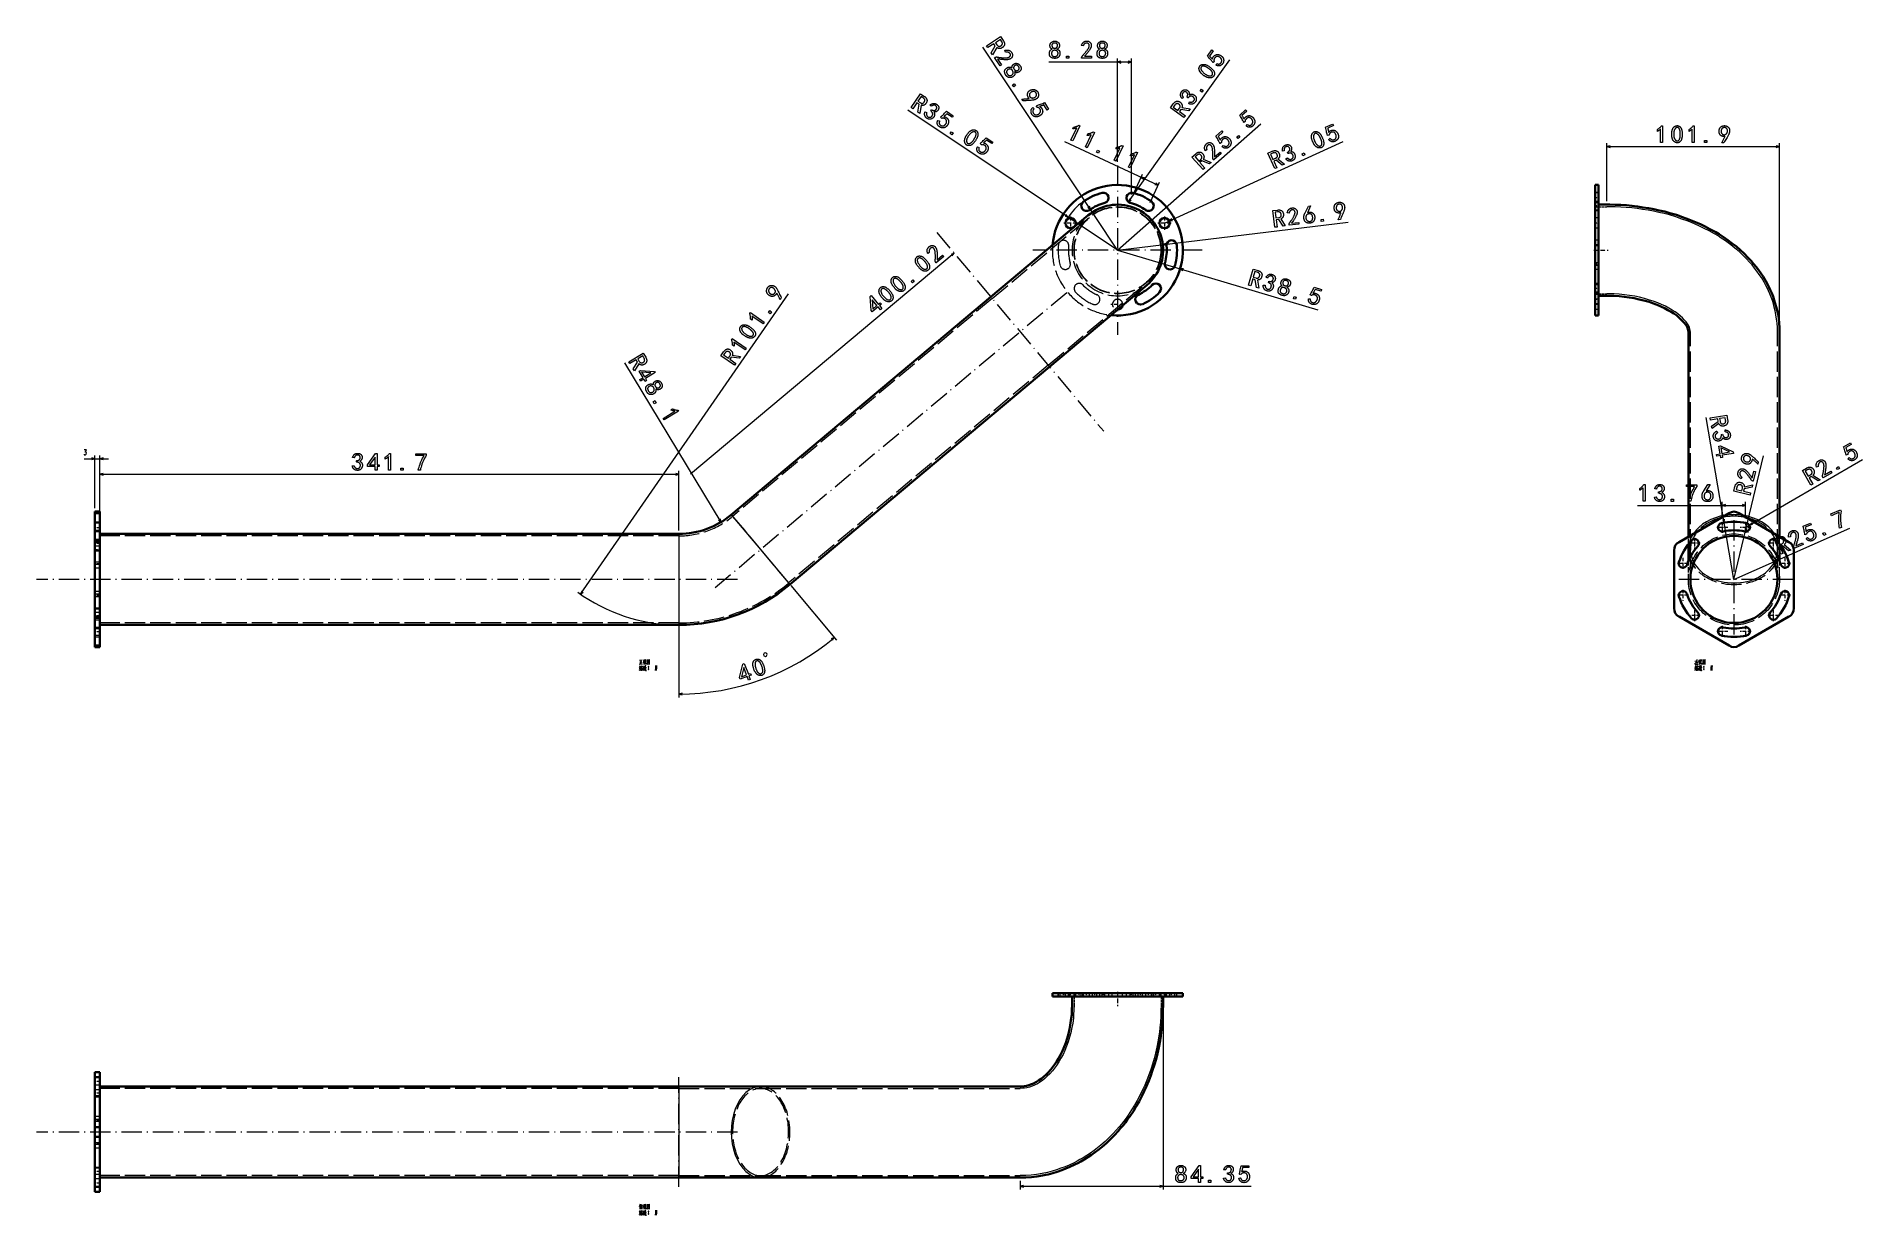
# Model space of a CAD drawing. Extents: x 71 to 1149, y 128 to 824.
import ezdxf

# ---------------------------------------------------------------- set-up
doc = ezdxf.new("R2010")
doc.units = 0
doc.linetypes.add('DASHDOT', pattern=[18.5, 12, -3, 0.5, -3])
doc.linetypes.add('DASHED', pattern=[15, 12, -3])

msp = doc.modelspace()

# ---------------------------------------------------------------- linework, layer by layer
at = {"color": 7, "lineweight": 13}
for p, q in [((709.5, 697.6), (629.9, 817.5)), ((668.9, 808.7), (717.8, 808.7)), ((709.5, 749.7), (709.5, 810.7)), ((716, 726.1), (775.7, 809.9)), ((717.8, 730.5), (717.8, 810.7)), ((709.5, 697.6), (585.8, 780.3)), ((709.5, 697.6), (794, 772.2)), ((678.1, 761.8), (733.5, 736)), ((737.2, 713.6), (842.7, 761.7)), ((718.6, 730.3), (724.3, 742.5)), ((728.7, 725.7), (734.3, 737.8)), ((709.5, 697.6), (845.6, 714.1)), ((613, 695.9), (457.5, 565.4)), ((709.5, 697.6), (827.7, 662.4)), ((392.6, 494.5), (515.3, 671.8)), ((475.5, 537.1), (418.7, 631.2)), ((1073.3, 503.3), (1056.9, 598.8)), ((99.5, 574.5), (113.9, 574.5)), ((105.9, 545.3), (105.9, 576.5)), ((108.9, 545.3), (108.9, 576.5)), ((1073.3, 503.3), (1090.8, 576.3)), ((1080.2, 534), (1149.2, 574)), ((108.9, 532.2), (108.9, 567.4)), ((108.9, 565.4), (450.6, 565.4)), ((450.6, 532.2), (450.6, 567.4)), ((481.5, 541.5), (498.8, 520.9)), ((1016.4, 547), (1080.2, 547)), ((1066.4, 539.3), (1066.4, 549)), ((1080.2, 539.3), (1080.2, 549)), ((450.6, 530.2), (450.6, 503.3)), ((1073.3, 503.3), (1141.6, 533.6)), ((498.8, 520.9), (516.1, 500.2)), ((450.6, 503.3), (450.6, 476.4)), ((516.6, 499.6), (543.6, 467.5)), ((450.6, 475.6), (450.6, 433.6)), ((450.6, 204), (450.6, 150.2))]:
    msp.add_line(p, q, dxfattribs=at)
at = {"color": 8, "lineweight": 13}
for p, q in [((998.3, 726.5), (998.3, 760.8)), ((998.3, 758.8), (1100.2, 758.8)), ((1100.2, 651.4), (1100.2, 760.8)), ((736.4, 250.1), (736.4, 143.1)), ((652, 148.2), (652, 143.1)), ((652, 145.1), (788.3, 145.1))]:
    msp.add_line(p, q, dxfattribs=at)
at = {"color": 7, "linetype": 'DASHDOT', "lineweight": 13}
for p, q in [((709.5, 747.7), (709.5, 647.6)), ((602.8, 708.1), (701.3, 590.7)), ((759.5, 697.6), (659.4, 697.6)), ((679.5, 672.5), (471.3, 497.8)), ((1073.3, 538.3), (1073.3, 468.3)), ((485.1, 503.3), (71.4, 503.3)), ((1108.3, 503.3), (1038.3, 503.3)), ((450.6, 144.8), (450.6, 209.4)), ((485.1, 177.1), (71.4, 177.1))]:
    msp.add_line(p, q, dxfattribs=at)
at = {"color": 7, "lineweight": 35}
for p, q in [((991.3, 736.1), (991.3, 697.6)), ((993.3, 736.1), (991.3, 736.1)), ((993.3, 736.1), (993.3, 697.6)), ((993.3, 724.5), (998.3, 724.5)), ((634.7, 670), (692.2, 718.2)), ((991.3, 697.6), (991.3, 659.1)), ((993.3, 697.6), (993.3, 659.1)), ((634.7, 670), (481.5, 541.5)), ((669.3, 628.8), (726.8, 677)), ((993.3, 670.7), (998.3, 670.7)), ((993.3, 659.1), (991.3, 659.1)), ((1046.4, 528.5), (1046.4, 649.4)), ((1100.2, 528.5), (1100.2, 649.4)), ((669.3, 628.8), (516.1, 500.2)), ((105.9, 543.3), (105.9, 542.4)), ((108.9, 543.3), (105.9, 543.3)), ((105.9, 525.3), (105.9, 542.4)), ((105.9, 542.4), (108.9, 542.4)), ((108.9, 543.3), (108.9, 542.4)), ((108.9, 525.3), (108.9, 542.4)), ((1070.4, 542.4), (1040.9, 525.3)), ((1105.7, 525.3), (1076.2, 542.4)), ((450.6, 530.2), (108.9, 530.2)), ((105.9, 525.3), (108.9, 525.3)), ((105.9, 525.3), (105.9, 520.4)), ((105.9, 486.2), (105.9, 520.4)), ((105.9, 520.4), (108.9, 520.4)), ((108.9, 525.3), (108.9, 520.4)), ((108.9, 486.2), (108.9, 520.4)), ((1038, 520.4), (1038, 486.2)), ((1046.4, 520.9), (1046.4, 524.1)), ((1046.4, 514.1), (1046.4, 520.9)), ((1100.2, 520.9), (1100.2, 524.1)), ((1100.2, 514.1), (1100.2, 520.9)), ((1108.6, 486.2), (1108.6, 520.4)), ((105.9, 486.2), (105.9, 481.3)), ((105.9, 486.2), (108.9, 486.2)), ((108.9, 486.2), (108.9, 481.3)), ((105.9, 464.2), (105.9, 481.3)), ((105.9, 481.3), (108.9, 481.3)), ((108.9, 464.2), (108.9, 481.3)), ((450.6, 476.4), (108.9, 476.4)), ((1040.9, 481.3), (1070.4, 464.2)), ((1076.2, 464.2), (1105.7, 481.3)), ((105.9, 464.2), (108.9, 464.2)), ((105.9, 464.2), (105.9, 463.3)), ((108.9, 464.2), (108.9, 463.3)), ((108.9, 463.3), (105.9, 463.3)), ((748, 259.1), (671, 259.1)), ((671, 257.1), (671, 259.1)), ((748, 257.1), (748, 259.1)), ((748, 257.1), (671, 257.1)), ((682.6, 257.1), (682.6, 252.1)), ((736.4, 257.1), (736.4, 252.1)), ((105.9, 212.4), (105.9, 209.5)), ((108.9, 212.4), (105.9, 212.4)), ((105.9, 180), (105.9, 209.5)), ((105.9, 209.5), (108.9, 209.5)), ((108.9, 212.4), (108.9, 209.5)), ((108.9, 180), (108.9, 209.5)), ((450.6, 204), (108.9, 204)), ((450.6, 204), (498.8, 204)), ((498.8, 204), (652, 204)), ((105.9, 180), (108.9, 180)), ((105.9, 180), (105.9, 174.3)), ((105.9, 144.7), (105.9, 174.3)), ((105.9, 174.3), (108.9, 174.3)), ((108.9, 180), (108.9, 174.3)), ((108.9, 144.7), (108.9, 174.3)), ((105.9, 144.7), (108.9, 144.7)), ((105.9, 144.7), (105.9, 141.8)), ((108.9, 141.8), (105.9, 141.8)), ((108.9, 141.8), (105.9, 141.8)), ((450.6, 150.2), (108.9, 150.2)), ((108.9, 144.7), (108.9, 141.8)), ((450.6, 150.2), (498.8, 150.2)), ((498.8, 150.2), (652, 150.2))]:
    msp.add_line(p, q, dxfattribs=at)
at = {"color": 7, "linetype": 'DASHDOT', "lineweight": 13, "ltscale": 0.060014}
for p, q in [((993.5, 728.5), (991.1, 728.5)), ((993.5, 723.8), (991.1, 723.8)), ((993.5, 713.6), (991.1, 713.6)), ((993.5, 700.4), (991.1, 700.4)), ((993.5, 689.3), (991.1, 689.3)), ((993.5, 675), (991.1, 675)), ((993.5, 668.6), (991.1, 668.6)), ((993.5, 665.6), (991.1, 665.6))]:
    msp.add_line(p, q, dxfattribs=at)
at = {"color": 7, "linetype": 'DASHED', "lineweight": 13, "ltscale": 0.05}
for p, q in [((993.3, 731.6), (991.3, 731.6)), ((993.3, 731.6), (991.3, 731.6)), ((993.3, 731.5), (991.3, 731.5)), ((993.3, 731.5), (991.3, 731.5)), ((993.3, 726.3), (991.3, 726.3)), ((993.3, 726.3), (991.3, 726.3)), ((993.3, 725.6), (991.3, 725.6)), ((993.3, 725.6), (991.3, 725.6)), ((993.3, 723.1), (991.3, 723.1)), ((993.3, 721.3), (991.3, 721.3)), ((993.3, 721.3), (991.3, 721.3)), ((993.3, 720.8), (991.3, 720.8)), ((993.3, 720.8), (991.3, 720.8)), ((993.3, 716.7), (991.3, 716.7)), ((993.3, 716.7), (991.3, 716.7)), ((993.3, 710.6), (991.3, 710.6)), ((993.3, 710.6), (991.3, 710.6)), ((993.3, 703.5), (991.3, 703.5)), ((993.3, 703.5), (991.3, 703.5)), ((993.3, 700.7), (991.3, 700.7)), ((993.3, 700.7), (991.3, 700.7)), ((993.3, 700.1), (991.3, 700.1)), ((993.3, 700.1), (991.3, 700.1)), ((993.3, 690.1), (991.3, 690.1)), ((993.3, 690.1), (991.3, 690.1)), ((993.3, 688.6), (991.3, 688.6)), ((993.3, 688.6), (991.3, 688.6)), ((993.3, 686.3), (991.3, 686.3)), ((993.3, 686.3), (991.3, 686.3)), ((993.3, 678), (991.3, 678)), ((993.3, 678), (991.3, 678)), ((993.3, 677.2), (991.3, 677.2)), ((993.3, 677.2), (991.3, 677.2)), ((993.3, 672.8), (991.3, 672.8)), ((993.3, 672.8), (991.3, 672.8)), ((993.3, 672.1), (991.3, 672.1)), ((993.3, 671.4), (991.3, 671.4)), ((993.3, 671.4), (991.3, 671.4)), ((993.3, 668.7), (991.3, 668.7)), ((993.3, 665.9), (991.3, 665.9)), ((993.3, 665.9), (991.3, 665.9)), ((993.3, 665.6), (991.3, 665.6)), ((993.3, 665.6), (991.3, 665.6)), ((993.3, 662.6), (991.3, 662.6)), ((674.4, 257.1), (674.4, 259.1)), ((674.6, 257.1), (674.6, 259.1)), ((675.6, 257.1), (675.6, 259.1)), ((678.7, 257.1), (678.7, 259.1)), ((680.5, 257.1), (680.5, 259.1)), ((680.6, 257.1), (680.6, 259.1)), ((680.7, 257.1), (680.7, 259.1)), ((681.5, 257.1), (681.5, 259.1)), ((681.6, 257.1), (681.6, 259.1)), ((683.8, 257.1), (683.8, 259.1)), ((684, 257.1), (684, 259.1)), ((684.7, 257.1), (684.7, 259.1)), ((684.8, 257.1), (684.8, 259.1)), ((688.1, 257.1), (688.1, 259.1)), ((689, 257.1), (689, 259.1)), ((689.4, 257.1), (689.4, 259.1)), ((692.9, 257.1), (692.9, 259.1)), ((694.7, 257.1), (694.7, 259.1)), ((697.3, 257.1), (697.3, 259.1)), ((699, 257.1), (699, 259.1)), ((700.4, 257.1), (700.4, 259.1)), ((702, 257.1), (702, 259.1)), ((704.3, 257.1), (704.3, 259.1)), ((706.4, 257.1), (706.4, 259.1)), ((712.5, 257.1), (712.5, 259.1)), ((714.7, 257.1), (714.7, 259.1)), ((717, 257.1), (717, 259.1)), ((718.6, 257.1), (718.6, 259.1)), ((720, 257.1), (720, 259.1)), ((721.7, 257.1), (721.7, 259.1)), ((724.3, 257.1), (724.3, 259.1)), ((726.1, 257.1), (726.1, 259.1)), ((729.6, 257.1), (729.6, 259.1)), ((730, 257.1), (730, 259.1)), ((730.9, 257.1), (730.9, 259.1)), ((734.2, 257.1), (734.2, 259.1)), ((734.3, 257.1), (734.3, 259.1)), ((735, 257.1), (735, 259.1)), ((735.2, 257.1), (735.2, 259.1)), ((737.3, 257.1), (737.3, 259.1)), ((737.5, 257.1), (737.5, 259.1)), ((738.3, 257.1), (738.3, 259.1)), ((738.3, 257.1), (738.3, 259.1)), ((738.4, 257.1), (738.4, 259.1)), ((740.3, 257.1), (740.3, 259.1)), ((743.3, 257.1), (743.3, 259.1)), ((744.4, 257.1), (744.4, 259.1)), ((744.5, 257.1), (744.5, 259.1))]:
    msp.add_line(p, q, dxfattribs=at)
at = {"color": 7, "linetype": 'DASHED', "lineweight": 13}
for p, q in [((993.3, 681.1), (993.3, 723.3)), ((635.5, 669.1), (693, 717.3)), ((635.5, 669.1), (482.3, 540.5)), ((668.6, 629.7), (726, 677.9)), ((1047.6, 520.9), (1047.6, 649.4)), ((1099, 520.9), (1099, 649.4)), ((668.6, 629.7), (515.3, 501.2)), ((481.5, 541.5), (498.8, 520.9)), ((482.3, 540.5), (498.8, 520.9)), ((450.6, 529), (105.9, 529)), ((450.6, 530.2), (450.6, 503.3)), ((450.6, 529), (450.6, 503.3)), ((498.8, 520.9), (516.1, 500.2)), ((498.8, 520.9), (515.3, 501.2)), ((450.6, 503.3), (450.6, 476.4)), ((450.6, 503.3), (450.6, 477.6)), ((450.6, 477.6), (105.9, 477.6)), ((683.8, 257.1), (729.2, 257.1)), ((450.6, 202.8), (105.9, 202.8)), ((450.6, 204), (450.6, 150.2)), ((450.6, 202.8), (450.6, 151.4)), ((450.6, 202.8), (498.8, 202.8)), ((450.6, 202.8), (450.6, 151.4)), ((498.8, 202.8), (652, 202.8)), ((450.6, 151.4), (105.9, 151.4)), ((450.6, 151.4), (498.8, 151.4)), ((498.8, 151.4), (652, 151.4))]:
    msp.add_line(p, q, dxfattribs=at)
at = {"color": 7, "linetype": 'DASHED', "lineweight": 13, "ltscale": 0.125}
for p, q in [((993.3, 723.3), (998.3, 723.3)), ((993.3, 671.9), (998.3, 671.9)), ((683.8, 257.1), (683.8, 252.1)), ((735.2, 257.1), (735.2, 252.1))]:
    msp.add_line(p, q, dxfattribs=at)
at = {"color": 7, "linetype": 'DASHDOT', "lineweight": 13, "ltscale": 0.198248}
msp.add_line((685.7, 713.6), (677.8, 713.6), dxfattribs=at)
at = {"color": 7, "linetype": 'DASHDOT', "lineweight": 13, "ltscale": 0.198251}
for p, q in [((681.8, 717.6), (681.8, 709.7)), ((741.2, 713.6), (733.2, 713.6)), ((737.2, 717.6), (737.2, 709.7)), ((709.5, 669.6), (709.5, 661.7)), ((713.5, 665.6), (705.5, 665.6))]:
    msp.add_line(p, q, dxfattribs=at)
at = {"color": 7, "linetype": 'DASHDOT', "lineweight": 13, "ltscale": 0.210016}
msp.add_line((990.6, 697.6), (999, 697.6), dxfattribs=at)
at = {"color": 7, "linetype": 'DASHED', "lineweight": 13, "ltscale": 0.229509}
msp.add_line((993.3, 671.9), (993.3, 681.1), dxfattribs=at)
at = {"color": 7, "linetype": 'DASHED', "lineweight": 13, "ltscale": 0.075}
for p, q in [((105.9, 542.4), (108.9, 542.4)), ((105.9, 537.3), (108.9, 537.3)), ((108.9, 536.5), (105.9, 536.5)), ((108.9, 536.5), (105.9, 536.5)), ((105.9, 532.3), (108.9, 532.3)), ((108.9, 531.6), (105.9, 531.6)), ((108.9, 531.6), (105.9, 531.6)), ((105.9, 531.5), (108.9, 531.5)), ((105.9, 531.5), (108.9, 531.5)), ((105.9, 527.1), (108.9, 527.1)), ((105.9, 527.1), (108.9, 527.1)), ((108.9, 526.3), (105.9, 526.3)), ((108.9, 526.3), (105.9, 526.3)), ((105.9, 525.3), (108.9, 525.3)), ((108.9, 522.9), (105.9, 522.9)), ((108.9, 522.9), (105.9, 522.9)), ((105.9, 520.4), (108.9, 520.4)), ((108.9, 513.5), (105.9, 513.5)), ((108.9, 513.5), (105.9, 513.5)), ((108.9, 512), (105.9, 512)), ((108.9, 512), (105.9, 512)), ((105.9, 510.2), (108.9, 510.2)), ((105.9, 510.2), (108.9, 510.2)), ((105.9, 496.4), (108.9, 496.4)), ((105.9, 496.4), (108.9, 496.4)), ((108.9, 494.6), (105.9, 494.6)), ((108.9, 494.6), (105.9, 494.6)), ((108.9, 493.1), (105.9, 493.1)), ((108.9, 493.1), (105.9, 493.1)), ((105.9, 486.2), (108.9, 486.2)), ((108.9, 483.7), (105.9, 483.7)), ((108.9, 483.7), (105.9, 483.7)), ((105.9, 481.3), (108.9, 481.3)), ((108.9, 480.3), (105.9, 480.3)), ((108.9, 480.3), (105.9, 480.3)), ((105.9, 479.5), (108.9, 479.5)), ((105.9, 479.5), (108.9, 479.5)), ((105.9, 475.1), (108.9, 475.1)), ((105.9, 475.1), (108.9, 475.1)), ((108.9, 475), (105.9, 475)), ((108.9, 475), (105.9, 475)), ((105.9, 474.3), (108.9, 474.3)), ((108.9, 470.1), (105.9, 470.1)), ((108.9, 470.1), (105.9, 470.1)), ((105.9, 469.3), (108.9, 469.3)), ((105.9, 464.2), (108.9, 464.2)), ((105.9, 212.4), (108.9, 212.4)), ((108.9, 212.4), (105.9, 212.4)), ((105.9, 209.7), (108.9, 209.7)), ((105.9, 209.7), (108.9, 209.7)), ((108.9, 209.6), (105.9, 209.6)), ((108.9, 209.6), (105.9, 209.6)), ((105.9, 209.5), (108.9, 209.5)), ((108.9, 204.8), (105.9, 204.8)), ((108.9, 204.8), (105.9, 204.8)), ((108.9, 202.1), (105.9, 202.1)), ((108.9, 202.1), (105.9, 202.1)), ((108.9, 198.5), (105.9, 198.5)), ((108.9, 198.5), (105.9, 198.5)), ((105.9, 197.8), (108.9, 197.8)), ((105.9, 197.8), (108.9, 197.8)), ((105.9, 186.5), (108.9, 186.5)), ((105.9, 186.5), (108.9, 186.5)), ((108.9, 184.5), (105.9, 184.5)), ((108.9, 184.5), (105.9, 184.5)), ((108.9, 183.4), (105.9, 183.4)), ((108.9, 183.4), (105.9, 183.4)), ((105.9, 180), (108.9, 180)), ((105.9, 174.3), (108.9, 174.3)), ((108.9, 170.8), (105.9, 170.8)), ((108.9, 170.8), (105.9, 170.8)), ((108.9, 169.7), (105.9, 169.7)), ((108.9, 169.7), (105.9, 169.7)), ((105.9, 167.7), (108.9, 167.7)), ((105.9, 167.7), (108.9, 167.7)), ((105.9, 156.4), (108.9, 156.4)), ((105.9, 156.4), (108.9, 156.4)), ((108.9, 155.8), (105.9, 155.8)), ((108.9, 155.8), (105.9, 155.8)), ((108.9, 152.1), (105.9, 152.1)), ((108.9, 152.1), (105.9, 152.1)), ((108.9, 149.4), (105.9, 149.4)), ((108.9, 149.4), (105.9, 149.4)), ((105.9, 144.7), (108.9, 144.7)), ((108.9, 144.7), (105.9, 144.7)), ((108.9, 144.7), (105.9, 144.7)), ((105.9, 144.6), (108.9, 144.6)), ((105.9, 144.6), (108.9, 144.6)), ((105.9, 141.8), (108.9, 141.8))]:
    msp.add_line(p, q, dxfattribs=at)
at = {"color": 7, "linetype": 'DASHDOT', "lineweight": 13, "ltscale": 0.089999}
for p, q in [((105.6, 534), (109.2, 534)), ((105.6, 524.6), (109.2, 524.6)), ((105.6, 512.7), (109.2, 512.7)), ((105.6, 493.9), (109.2, 493.9)), ((105.6, 482), (109.2, 482)), ((105.6, 472.6), (109.2, 472.6)), ((105.6, 207.2), (109.2, 207.2)), ((105.6, 200.3), (109.2, 200.3)), ((105.6, 184), (109.2, 184)), ((105.6, 170.2), (109.2, 170.2)), ((105.6, 153.9), (109.2, 153.9)), ((105.6, 147.1), (109.2, 147.1))]:
    msp.add_line(p, q, dxfattribs=at)
at = {"color": 7, "linetype": 'DASHED', "lineweight": 13, "ltscale": 0.110698}
msp.add_line((1046.4, 524.1), (1046.4, 528.5), dxfattribs=at)
at = {"color": 7, "linetype": 'DASHDOT', "lineweight": 13, "ltscale": 0.1625}
for p, q in [((1069.7, 534), (1063.2, 534)), ((1066.4, 537.3), (1066.4, 530.8)), ((1083.4, 534), (1076.9, 534)), ((1080.2, 537.3), (1080.2, 530.8)), ((1053.4, 524.6), (1046.9, 524.6)), ((1050.1, 527.9), (1050.1, 521.4)), ((1099.7, 524.6), (1093.2, 524.6)), ((1096.5, 527.9), (1096.5, 521.4)), ((1046.5, 512.7), (1040, 512.7)), ((1106.6, 512.7), (1100.1, 512.7)), ((1043.2, 497.1), (1043.2, 490.6)), ((1103.4, 497.1), (1103.4, 490.6)), ((1046.5, 493.9), (1040, 493.9)), ((1050.1, 485.2), (1050.1, 478.7)), ((1096.5, 485.2), (1096.5, 478.7)), ((1106.6, 493.9), (1100.1, 493.9)), ((1053.4, 482), (1046.9, 482)), ((1066.4, 475.8), (1066.4, 469.3)), ((1080.2, 475.8), (1080.2, 469.3)), ((1099.7, 482), (1093.2, 482)), ((1069.7, 472.6), (1063.2, 472.6)), ((1083.4, 472.6), (1076.9, 472.6))]:
    msp.add_line(p, q, dxfattribs=at)
at = {"color": 7, "linetype": 'DASHED', "lineweight": 13, "ltscale": 0.110687}
msp.add_line((1100.2, 524.1), (1100.2, 528.5), dxfattribs=at)
at = {"color": 7, "linetype": 'DASHDOT', "lineweight": 13, "ltscale": 0.090018}
for p, q in [((109.2, 520.8), (105.6, 520.8)), ((109.2, 485.8), (105.6, 485.8))]:
    msp.add_line(p, q, dxfattribs=at)
at = {"color": 7, "linetype": 'DASHED', "lineweight": 13, "ltscale": 0.438666}
for p, q in [((1047.6, 503.3), (1047.6, 520.9)), ((1099, 503.3), (1099, 520.9))]:
    msp.add_line(p, q, dxfattribs=at)
at = {"color": 7, "linetype": 'DASHDOT', "lineweight": 13, "ltscale": 0.162499}
for p, q in [((1043.2, 516), (1043.2, 509.5)), ((1103.4, 516), (1103.4, 509.5))]:
    msp.add_line(p, q, dxfattribs=at)
at = {"color": 7, "linetype": 'DASHED', "lineweight": 13, "ltscale": 0.270868}
for p, q in [((1046.4, 503.3), (1046.4, 514.1)), ((1100.2, 503.3), (1100.2, 514.1))]:
    msp.add_line(p, q, dxfattribs=at)
at = {"color": 7, "linetype": 'DASHDOT', "lineweight": 13, "ltscale": 0.06}
for p, q in [((677.6, 256.9), (677.6, 259.3)), ((678.6, 256.9), (678.6, 259.3)), ((681.8, 256.9), (681.8, 259.3)), ((686.9, 256.9), (686.9, 259.3)), ((691.1, 256.9), (691.1, 259.3)), ((696, 256.9), (696, 259.3)), ((701.2, 256.9), (701.2, 259.3)), ((717.8, 256.9), (717.8, 259.3)), ((723, 256.9), (723, 259.3)), ((727.8, 256.9), (727.8, 259.3)), ((732.1, 256.9), (732.1, 259.3)), ((737.2, 256.9), (737.2, 259.3)), ((740.4, 256.9), (740.4, 259.3)), ((741.4, 256.9), (741.4, 259.3))]:
    msp.add_line(p, q, dxfattribs=at)
at = {"color": 7, "linetype": 'DASHDOT', "lineweight": 13, "ltscale": 0.210015}
msp.add_line((709.5, 259.8), (709.5, 251.4), dxfattribs=at)
at = {"color": 7, "linetype": 'DASHED', "lineweight": 13, "ltscale": 0.150317}
msp.add_line((729.2, 257.1), (735.2, 257.1), dxfattribs=at)
at = {"color": 7, "lineweight": 13}
for points in [[(635.7, 813), (634.9, 814.2), (637.3, 818.3), (636.5, 819.5), (632.9, 817.2), (632.2, 818.3), (640.4, 823.7), (642, 821.3), (642.2, 821.1), (642.3, 820.9), (642.4, 820.6), (642.5, 820.4), (642.6, 820.2), (642.7, 820), (642.7, 819.7), (642.7, 819.5), (642.7, 819.3), (642.7, 819.1), (642.7, 818.9), (642.7, 818.7), (642.6, 818.5), (642.5, 818.3), (642.4, 818.1), (642.2, 817.9), (642, 817.7), (641.9, 817.5), (641.6, 817.3), (641.4, 817.2), (641.2, 817), (641, 816.9), (640.8, 816.9), (640.7, 816.8), (640.5, 816.7), (640.3, 816.7), (640.1, 816.6), (639.9, 816.6), (639.8, 816.6), (639.6, 816.7), (639.4, 816.7), (639.3, 816.7), (639.1, 816.8), (639, 816.8), (638.8, 816.9), (638.7, 817), (638.5, 817), (638.4, 817.1), (638.3, 817.2), (638.2, 817.3)], [(640.7, 818.3), (640.8, 818.4), (640.9, 818.5), (641, 818.6), (641.1, 818.7), (641.2, 818.8), (641.3, 818.9), (641.3, 819), (641.4, 819.1), (641.4, 819.3), (641.5, 819.4), (641.5, 819.5), (641.5, 819.7), (641.5, 819.8), (641.4, 820), (641.4, 820.1), (641.3, 820.3), (641.3, 820.4), (641.2, 820.6), (641.1, 820.8), (641, 821), (640.3, 822), (637.4, 820.1), (638.3, 818.8), (638.4, 818.7), (638.5, 818.6), (638.6, 818.5), (638.7, 818.4), (638.8, 818.3), (638.9, 818.2), (639, 818.2), (639.1, 818.1), (639.2, 818), (639.3, 818), (639.4, 818), (639.5, 817.9), (639.7, 817.9), (639.8, 817.9), (639.9, 817.9), (640.1, 818), (640.2, 818), (640.4, 818.1), (640.5, 818.2)], [(669.3, 813.8), (669.3, 814), (669.3, 814.1), (669.3, 814.3), (669.4, 814.4), (669.4, 814.5), (669.4, 814.7), (669.5, 814.8), (669.5, 814.9), (669.6, 815.1), (669.6, 815.2), (669.7, 815.3), (669.8, 815.5), (669.9, 815.6), (670, 815.7), (670.1, 815.8), (670.2, 815.9), (670.4, 816), (670.5, 816.1), (670.6, 816.2), (670.8, 816.3), (670.7, 816.4), (670.5, 816.4), (670.4, 816.5), (670.3, 816.6), (670.2, 816.7), (670.1, 816.8), (670.1, 816.9), (670, 817), (669.9, 817.1), (669.9, 817.2), (669.8, 817.3), (669.8, 817.4), (669.8, 817.5), (669.7, 817.6), (669.7, 817.7), (669.7, 817.8), (669.7, 817.9), (669.6, 818), (669.6, 818.2), (669.6, 818.3), (669.6, 818.4), (669.6, 818.5), (669.6, 818.7), (669.6, 818.8), (669.6, 818.9), (669.7, 819), (669.7, 819.1), (669.7, 819.2), (669.8, 819.3), (669.8, 819.4), (669.8, 819.5), (669.9, 819.6), (669.9, 819.7), (670, 819.8), (670, 819.8), (670.1, 819.9), (670.2, 820), (670.2, 820.1), (670.3, 820.2), (670.4, 820.3), (670.5, 820.3), (670.6, 820.4), (670.6, 820.5), (670.7, 820.5), (670.8, 820.6), (670.9, 820.7), (671, 820.7), (671.1, 820.7), (671.2, 820.8), (671.3, 820.8), (671.4, 820.8), (671.5, 820.9), (671.6, 820.9), (671.7, 820.9), (671.8, 820.9), (671.9, 820.9), (672, 820.9), (672.1, 821), (672.2, 821), (672.4, 821), (672.5, 821), (672.6, 821), (672.7, 820.9), (672.8, 820.9), (672.9, 820.9), (673, 820.9), (673.1, 820.9), (673.2, 820.9), (673.3, 820.9), (673.4, 820.8), (673.5, 820.8), (673.6, 820.8), (673.7, 820.7), (673.8, 820.7), (673.9, 820.7), (674, 820.6), (674.1, 820.6), (674.2, 820.5), (674.3, 820.4), (674.4, 820.3), (674.5, 820.3), (674.6, 820.2), (674.7, 820.1), (674.8, 820), (674.8, 819.9), (674.9, 819.8), (675, 819.7), (675, 819.5), (675.1, 819.4), (675.1, 819.3), (675.2, 819.1), (675.2, 819), (675.2, 818.8), (675.2, 818.7), (675.2, 818.5), (675.2, 818.4), (675.2, 818.2), (675.2, 818), (675.2, 817.8), (675.1, 817.7), (675, 817.5), (675, 817.3), (674.9, 817.1), (674.8, 817), (674.6, 816.8), (674.5, 816.7), (674.3, 816.6), (674.2, 816.4), (674, 816.3), (673.7, 816.2), (673.9, 816.2), (674.1, 816.1), (674.3, 816), (674.4, 815.9), (674.6, 815.8), (674.7, 815.8), (674.8, 815.7), (675, 815.6), (675.1, 815.4), (675.1, 815.3), (675.2, 815.2), (675.3, 815.1), (675.3, 814.9), (675.4, 814.8), (675.4, 814.6), (675.5, 814.5), (675.5, 814.3), (675.5, 814.2), (675.5, 814), (675.5, 813.8), (675.5, 813.7), (675.5, 813.5), (675.5, 813.4), (675.5, 813.2), (675.5, 813.1), (675.4, 812.9), (675.4, 812.8), (675.4, 812.7), (675.3, 812.6), (675.3, 812.5), (675.2, 812.4), (675.2, 812.3), (675.1, 812.2), (675.1, 812.1), (675, 812), (674.9, 811.9), (674.9, 811.8), (674.8, 811.7), (674.8, 811.7), (674.7, 811.6), (674.6, 811.5), (674.6, 811.5), (674.5, 811.4), (674.4, 811.3), (674.3, 811.3), (674.2, 811.2), (674.1, 811.2), (674, 811.1), (673.9, 811.1), (673.8, 811), (673.7, 811), (673.6, 811), (673.5, 810.9), (673.4, 810.9), (673.2, 810.9), (673.1, 810.9), (672.9, 810.9), (672.8, 810.8), (672.6, 810.8), (672.4, 810.8), (672.3, 810.8), (672.1, 810.8), (672, 810.9), (671.8, 810.9), (671.7, 810.9), (671.5, 810.9), (671.4, 810.9), (671.3, 811), (671.1, 811), (671, 811), (670.9, 811.1), (670.8, 811.1), (670.7, 811.2), (670.6, 811.2), (670.4, 811.3), (670.3, 811.4), (670.3, 811.4), (670.2, 811.5), (670.1, 811.6), (670, 811.7), (669.9, 811.7), (669.8, 811.8), (669.8, 811.9), (669.7, 812), (669.7, 812.1), (669.6, 812.2), (669.6, 812.3), (669.5, 812.4), (669.5, 812.5), (669.4, 812.6), (669.4, 812.7), (669.4, 812.8), (669.4, 812.9), (669.4, 813.1), (669.3, 813.2), (669.3, 813.3), (669.3, 813.4), (669.3, 813.6), (669.3, 813.7)], [(670.7, 818.4), (670.7, 818.3), (670.7, 818.2), (670.7, 818.1), (670.8, 818), (670.8, 817.8), (670.8, 817.7), (670.9, 817.6), (670.9, 817.5), (671, 817.4), (671.1, 817.3), (671.2, 817.2), (671.3, 817.1), (671.4, 817), (671.5, 817), (671.6, 816.9), (671.7, 816.9), (671.9, 816.8), (672, 816.8), (672.2, 816.8), (672.4, 816.8), (672.5, 816.8), (672.7, 816.8), (672.8, 816.8), (673, 816.9), (673.1, 816.9), (673.2, 817), (673.4, 817), (673.5, 817.1), (673.6, 817.2), (673.7, 817.3), (673.7, 817.4), (673.8, 817.5), (673.9, 817.6), (673.9, 817.8), (674, 817.9), (674, 818), (674, 818.1), (674.1, 818.3), (674.1, 818.4), (674.1, 818.6), (674.1, 818.7), (674, 818.8), (674, 819), (674, 819.1), (673.9, 819.2), (673.9, 819.3), (673.8, 819.4), (673.7, 819.5), (673.6, 819.6), (673.5, 819.6), (673.4, 819.7), (673.3, 819.7), (673.2, 819.8), (673.1, 819.8), (673, 819.9), (672.8, 819.9), (672.7, 819.9), (672.5, 819.9), (672.4, 819.9), (672.2, 819.9), (672.1, 819.9), (671.9, 819.9), (671.8, 819.8), (671.6, 819.8), (671.5, 819.8), (671.4, 819.7), (671.3, 819.7), (671.2, 819.6), (671.1, 819.5), (671, 819.4), (671, 819.3), (670.9, 819.2), (670.9, 819.2), (670.8, 819.1), (670.8, 819), (670.7, 818.9), (670.7, 818.7), (670.7, 818.6), (670.7, 818.5)], [(688.3, 811.2), (688.3, 811.4), (688.4, 811.6), (688.4, 811.8), (688.5, 811.9), (688.5, 812.1), (688.6, 812.2), (688.7, 812.4), (688.9, 812.5), (689, 812.7), (689.1, 812.8), (689.3, 813), (689.4, 813.1), (689.6, 813.3), (689.8, 813.5), (690, 813.7), (690.2, 813.9), (690.4, 814.2), (690.6, 814.4), (690.8, 814.7), (691, 815), (691.3, 815.3), (691.5, 815.5), (691.7, 815.8), (691.8, 816), (692, 816.3), (692.1, 816.5), (692.3, 816.7), (692.4, 816.9), (692.5, 817.1), (692.5, 817.3), (692.6, 817.4), (692.7, 817.6), (692.7, 817.7), (692.7, 817.9), (692.8, 818), (692.8, 818.1), (692.8, 818.3), (692.8, 818.4), (692.8, 818.5), (692.8, 818.6), (692.8, 818.8), (692.7, 818.9), (692.7, 819), (692.7, 819.1), (692.6, 819.2), (692.6, 819.3), (692.5, 819.4), (692.4, 819.4), (692.3, 819.5), (692.2, 819.6), (692.2, 819.7), (692.1, 819.7), (692, 819.8), (691.9, 819.8), (691.7, 819.9), (691.6, 819.9), (691.5, 819.9), (691.4, 819.9), (691.3, 819.9), (691.2, 819.9), (691.1, 819.9), (690.9, 819.9), (690.8, 819.9), (690.7, 819.8), (690.6, 819.8), (690.5, 819.7), (690.4, 819.7), (690.2, 819.6), (690.1, 819.5), (690, 819.5), (689.9, 819.4), (689.8, 819.3), (689.7, 819.2), (689.6, 819.1), (689.5, 818.9), (689.5, 818.8), (689.4, 818.7), (689.3, 818.5), (689.2, 818.4), (689.2, 818.2), (688.1, 818.4), (688.2, 818.7), (688.3, 818.9), (688.4, 819.1), (688.5, 819.4), (688.6, 819.6), (688.7, 819.7), (688.9, 819.9), (689, 820.1), (689.1, 820.2), (689.3, 820.3), (689.4, 820.5), (689.6, 820.6), (689.7, 820.7), (689.9, 820.7), (690.1, 820.8), (690.2, 820.9), (690.4, 820.9), (690.6, 821), (690.8, 821), (691, 821), (691.1, 821), (691.2, 821), (691.3, 821), (691.4, 821), (691.5, 821), (691.6, 821), (691.7, 821), (691.8, 821), (691.9, 821), (692, 821), (692.1, 821), (692.2, 820.9), (692.3, 820.9), (692.4, 820.9), (692.5, 820.8), (692.6, 820.8), (692.7, 820.8), (692.8, 820.7), (692.9, 820.6), (693, 820.6), (693.1, 820.5), (693.2, 820.4), (693.2, 820.4), (693.3, 820.3), (693.4, 820.2), (693.5, 820.1), (693.6, 820), (693.6, 819.9), (693.7, 819.8), (693.8, 819.6), (693.8, 819.5), (693.9, 819.4), (693.9, 819.2), (694, 819.1), (694, 818.9), (694, 818.8), (694, 818.6), (694, 818.4), (694, 818.3), (694, 818.1), (694, 817.9), (693.9, 817.7), (693.9, 817.5), (693.8, 817.3), (693.7, 817.1), (693.6, 816.9), (693.5, 816.7), (693.4, 816.4), (693.3, 816.2), (693.1, 816), (692.9, 815.7), (692.7, 815.4), (692.5, 815.1), (692.2, 814.7), (691.9, 814.4), (691.6, 814), (691.2, 813.5), (690.9, 813.1), (690.4, 812.6), (690, 812.1), (694.2, 812.1), (694.2, 811), (688.3, 811)], [(697.4, 813.8), (697.4, 814), (697.4, 814.1), (697.4, 814.3), (697.4, 814.4), (697.5, 814.5), (697.5, 814.7), (697.6, 814.8), (697.6, 814.9), (697.7, 815.1), (697.7, 815.2), (697.8, 815.3), (697.9, 815.5), (698, 815.6), (698.1, 815.7), (698.2, 815.8), (698.3, 815.9), (698.5, 816), (698.6, 816.1), (698.7, 816.2), (698.9, 816.3), (698.8, 816.4), (698.6, 816.4), (698.5, 816.5), (698.4, 816.6), (698.3, 816.7), (698.2, 816.8), (698.1, 816.9), (698.1, 817), (698, 817.1), (698, 817.2), (697.9, 817.3), (697.9, 817.4), (697.8, 817.5), (697.8, 817.6), (697.8, 817.7), (697.8, 817.8), (697.7, 817.9), (697.7, 818), (697.7, 818.2), (697.7, 818.3), (697.7, 818.4), (697.7, 818.5), (697.7, 818.7), (697.7, 818.8), (697.7, 818.9), (697.8, 819), (697.8, 819.1), (697.8, 819.2), (697.8, 819.3), (697.9, 819.4), (697.9, 819.5), (698, 819.6), (698, 819.7), (698.1, 819.8), (698.1, 819.8), (698.2, 819.9), (698.3, 820), (698.3, 820.1), (698.4, 820.2), (698.5, 820.3), (698.6, 820.3), (698.7, 820.4), (698.7, 820.5), (698.8, 820.5), (698.9, 820.6), (699, 820.7), (699.1, 820.7), (699.2, 820.7), (699.3, 820.8), (699.4, 820.8), (699.5, 820.8), (699.6, 820.9), (699.7, 820.9), (699.8, 820.9), (699.9, 820.9), (700, 820.9), (700.1, 820.9), (700.2, 821), (700.3, 821), (700.5, 821), (700.6, 821), (700.7, 821), (700.8, 820.9), (700.9, 820.9), (701, 820.9), (701.1, 820.9), (701.2, 820.9), (701.3, 820.9), (701.4, 820.9), (701.5, 820.8), (701.6, 820.8), (701.7, 820.8), (701.8, 820.7), (701.9, 820.7), (702, 820.7), (702.1, 820.6), (702.2, 820.6), (702.3, 820.5), (702.4, 820.4), (702.5, 820.3), (702.6, 820.3), (702.7, 820.2), (702.8, 820.1), (702.8, 820), (702.9, 819.9), (703, 819.8), (703.1, 819.7), (703.1, 819.5), (703.2, 819.4), (703.2, 819.3), (703.3, 819.1), (703.3, 819), (703.3, 818.8), (703.3, 818.7), (703.3, 818.5), (703.3, 818.4), (703.3, 818.2), (703.3, 818), (703.2, 817.8), (703.2, 817.7), (703.1, 817.5), (703.1, 817.3), (703, 817.1), (702.9, 817), (702.7, 816.8), (702.6, 816.7), (702.4, 816.6), (702.2, 816.4), (702.1, 816.3), (701.8, 816.2), (702, 816.2), (702.2, 816.1), (702.4, 816), (702.5, 815.9), (702.7, 815.8), (702.8, 815.8), (702.9, 815.7), (703, 815.6), (703.1, 815.4), (703.2, 815.3), (703.3, 815.2), (703.4, 815.1), (703.4, 814.9), (703.5, 814.8), (703.5, 814.6), (703.6, 814.5), (703.6, 814.3), (703.6, 814.2), (703.6, 814), (703.6, 813.8), (703.6, 813.7), (703.6, 813.5), (703.6, 813.4), (703.6, 813.2), (703.6, 813.1), (703.5, 812.9), (703.5, 812.8), (703.5, 812.7), (703.4, 812.6), (703.4, 812.5), (703.3, 812.4), (703.3, 812.3), (703.2, 812.2), (703.2, 812.1), (703.1, 812), (703, 811.9), (703, 811.8), (702.9, 811.7), (702.9, 811.7), (702.8, 811.6), (702.7, 811.5), (702.7, 811.5), (702.6, 811.4), (702.5, 811.3), (702.4, 811.3), (702.3, 811.2), (702.2, 811.2), (702.1, 811.1), (702, 811.1), (701.9, 811), (701.8, 811), (701.7, 811), (701.6, 810.9), (701.4, 810.9), (701.3, 810.9), (701.2, 810.9), (701, 810.9), (700.9, 810.8), (700.7, 810.8), (700.5, 810.8), (700.4, 810.8), (700.2, 810.8), (700.1, 810.9), (699.9, 810.9), (699.8, 810.9), (699.6, 810.9), (699.5, 810.9), (699.3, 811), (699.2, 811), (699.1, 811), (699, 811.1), (698.9, 811.1), (698.8, 811.2), (698.6, 811.2), (698.5, 811.3), (698.4, 811.4), (698.3, 811.4), (698.3, 811.5), (698.2, 811.6), (698.1, 811.7), (698, 811.7), (697.9, 811.8), (697.9, 811.9), (697.8, 812), (697.7, 812.1), (697.7, 812.2), (697.6, 812.3), (697.6, 812.4), (697.6, 812.5), (697.5, 812.6), (697.5, 812.7), (697.5, 812.8), (697.5, 812.9), (697.4, 813.1), (697.4, 813.2), (697.4, 813.3), (697.4, 813.4), (697.4, 813.6), (697.4, 813.7)], [(698.8, 818.4), (698.8, 818.3), (698.8, 818.2), (698.8, 818.1), (698.8, 818), (698.9, 817.8), (698.9, 817.7), (699, 817.6), (699, 817.5), (699.1, 817.4), (699.2, 817.3), (699.3, 817.2), (699.4, 817.1), (699.5, 817), (699.6, 817), (699.7, 816.9), (699.8, 816.9), (700, 816.8), (700.1, 816.8), (700.3, 816.8), (700.5, 816.8), (700.6, 816.8), (700.8, 816.8), (700.9, 816.8), (701.1, 816.9), (701.2, 816.9), (701.3, 817), (701.5, 817), (701.6, 817.1), (701.7, 817.2), (701.8, 817.3), (701.8, 817.4), (701.9, 817.5), (702, 817.6), (702, 817.8), (702.1, 817.9), (702.1, 818), (702.1, 818.1), (702.2, 818.3), (702.2, 818.4), (702.2, 818.6), (702.1, 818.7), (702.1, 818.8), (702.1, 819), (702.1, 819.1), (702, 819.2), (702, 819.3), (701.9, 819.4), (701.8, 819.5), (701.7, 819.6), (701.6, 819.6), (701.5, 819.7), (701.4, 819.7), (701.3, 819.8), (701.2, 819.8), (701.1, 819.9), (700.9, 819.9), (700.8, 819.9), (700.6, 819.9), (700.5, 819.9), (700.3, 819.9), (700.1, 819.9), (700, 819.9), (699.9, 819.8), (699.7, 819.8), (699.6, 819.8), (699.5, 819.7), (699.4, 819.7), (699.3, 819.6), (699.2, 819.5), (699.1, 819.4), (699.1, 819.3), (699, 819.2), (698.9, 819.2), (698.9, 819.1), (698.9, 819), (698.8, 818.9), (698.8, 818.7), (698.8, 818.6), (698.8, 818.5)], [(637.1, 811.4), (637.3, 811.5), (637.4, 811.5), (637.6, 811.6), (637.8, 811.6), (637.9, 811.7), (638.1, 811.7), (638.3, 811.7), (638.5, 811.6), (638.7, 811.6), (638.9, 811.6), (639.1, 811.5), (639.3, 811.5), (639.5, 811.4), (639.8, 811.4), (640.1, 811.4), (640.4, 811.3), (640.7, 811.3), (641, 811.2), (641.4, 811.2), (641.7, 811.2), (642.1, 811.2), (642.4, 811.1), (642.8, 811.1), (643.1, 811.1), (643.3, 811.1), (643.6, 811.1), (643.9, 811.1), (644.1, 811.1), (644.3, 811.2), (644.5, 811.2), (644.6, 811.2), (644.8, 811.3), (644.9, 811.3), (645.1, 811.4), (645.2, 811.4), (645.3, 811.5), (645.5, 811.5), (645.6, 811.6), (645.7, 811.7), (645.8, 811.7), (645.8, 811.8), (645.9, 811.9), (646, 812), (646, 812.1), (646.1, 812.2), (646.1, 812.3), (646.2, 812.4), (646.2, 812.5), (646.2, 812.6), (646.3, 812.7), (646.3, 812.8), (646.3, 813), (646.2, 813.1), (646.2, 813.2), (646.2, 813.3), (646.2, 813.4), (646.1, 813.5), (646.1, 813.6), (646, 813.7), (645.9, 813.8), (645.8, 813.9), (645.8, 814), (645.7, 814.1), (645.6, 814.1), (645.5, 814.2), (645.4, 814.3), (645.3, 814.3), (645.1, 814.4), (645, 814.5), (644.9, 814.5), (644.8, 814.5), (644.6, 814.6), (644.5, 814.6), (644.4, 814.6), (644.2, 814.6), (644.1, 814.6), (643.9, 814.6), (643.8, 814.6), (643.6, 814.6), (643.4, 814.5), (643, 815.5), (643.2, 815.6), (643.5, 815.7), (643.7, 815.7), (644, 815.7), (644.2, 815.7), (644.4, 815.7), (644.6, 815.7), (644.9, 815.7), (645, 815.7), (645.2, 815.6), (645.4, 815.6), (645.6, 815.5), (645.7, 815.4), (645.9, 815.3), (646.1, 815.2), (646.2, 815.1), (646.3, 815), (646.5, 814.9), (646.6, 814.7), (646.7, 814.6), (646.8, 814.5), (646.9, 814.4), (646.9, 814.3), (647, 814.2), (647.1, 814.1), (647.1, 814), (647.2, 814), (647.2, 813.9), (647.2, 813.8), (647.3, 813.7), (647.3, 813.6), (647.3, 813.5), (647.4, 813.4), (647.4, 813.3), (647.4, 813.2), (647.4, 813.1), (647.5, 813), (647.5, 812.9), (647.5, 812.8), (647.5, 812.7), (647.5, 812.6), (647.5, 812.4), (647.4, 812.3), (647.4, 812.2), (647.4, 812.1), (647.3, 812), (647.3, 811.8), (647.2, 811.7), (647.2, 811.6), (647.1, 811.5), (647, 811.3), (647, 811.2), (646.9, 811.1), (646.8, 811), (646.7, 810.9), (646.5, 810.8), (646.4, 810.7), (646.3, 810.6), (646.1, 810.5), (646, 810.4), (645.8, 810.4), (645.6, 810.3), (645.4, 810.2), (645.2, 810.2), (645, 810.1), (644.8, 810.1), (644.5, 810), (644.3, 810), (644, 810), (643.7, 810), (643.4, 810), (643, 810), (642.6, 810), (642.2, 810.1), (641.7, 810.1), (641.2, 810.2), (640.6, 810.2), (640, 810.3), (639.4, 810.4), (638.7, 810.4), (641, 807), (640.2, 806.4), (636.9, 811.3)], [(670.5, 813.9), (670.5, 813.8), (670.5, 813.6), (670.5, 813.5), (670.5, 813.4), (670.5, 813.3), (670.6, 813.1), (670.6, 813), (670.6, 812.9), (670.7, 812.8), (670.7, 812.7), (670.8, 812.6), (670.8, 812.5), (670.9, 812.4), (671, 812.3), (671.1, 812.3), (671.2, 812.2), (671.3, 812.1), (671.4, 812.1), (671.5, 812.1), (671.7, 812), (671.8, 812), (671.9, 812), (672.1, 812), (672.2, 812), (672.4, 812), (672.5, 812), (672.7, 812), (672.8, 812), (673, 812), (673.1, 812.1), (673.3, 812.1), (673.4, 812.1), (673.5, 812.2), (673.6, 812.3), (673.7, 812.3), (673.8, 812.4), (673.9, 812.5), (674, 812.6), (674.1, 812.7), (674.2, 812.9), (674.2, 813), (674.3, 813.1), (674.3, 813.2), (674.3, 813.4), (674.3, 813.5), (674.4, 813.6), (674.4, 813.8), (674.4, 813.9), (674.4, 814), (674.4, 814.1), (674.3, 814.3), (674.3, 814.4), (674.3, 814.5), (674.2, 814.6), (674.1, 814.7), (674.1, 814.8), (674, 814.9), (673.9, 815), (673.8, 815.1), (673.6, 815.2), (673.5, 815.3), (673.4, 815.4), (673.2, 815.4), (673.1, 815.5), (673, 815.5), (672.8, 815.5), (672.7, 815.6), (672.5, 815.6), (672.4, 815.6), (672.2, 815.6), (672.1, 815.6), (672, 815.5), (671.8, 815.5), (671.7, 815.5), (671.6, 815.4), (671.4, 815.4), (671.3, 815.3), (671.2, 815.2), (671.1, 815.1), (671, 815.1), (670.9, 815), (670.8, 814.9), (670.8, 814.8), (670.7, 814.7), (670.6, 814.5), (670.6, 814.4), (670.5, 814.3), (670.5, 814.2), (670.5, 814)], [(680.7, 811), (679.4, 811), (679.4, 812.2), (680.7, 812.2)], [(698.6, 813.9), (698.6, 813.8), (698.6, 813.6), (698.6, 813.5), (698.6, 813.4), (698.6, 813.3), (698.6, 813.1), (698.7, 813), (698.7, 812.9), (698.8, 812.8), (698.8, 812.7), (698.9, 812.6), (698.9, 812.5), (699, 812.4), (699.1, 812.3), (699.2, 812.3), (699.3, 812.2), (699.4, 812.1), (699.5, 812.1), (699.6, 812.1), (699.8, 812), (699.9, 812), (700, 812), (700.2, 812), (700.3, 812), (700.5, 812), (700.6, 812), (700.8, 812), (700.9, 812), (701.1, 812), (701.2, 812.1), (701.4, 812.1), (701.5, 812.1), (701.6, 812.2), (701.7, 812.3), (701.8, 812.3), (701.9, 812.4), (702, 812.5), (702.1, 812.6), (702.2, 812.7), (702.2, 812.9), (702.3, 813), (702.3, 813.1), (702.4, 813.2), (702.4, 813.4), (702.4, 813.5), (702.5, 813.6), (702.5, 813.8), (702.5, 813.9), (702.5, 814), (702.4, 814.1), (702.4, 814.3), (702.4, 814.4), (702.3, 814.5), (702.3, 814.6), (702.2, 814.7), (702.1, 814.8), (702.1, 814.9), (702, 815), (701.8, 815.1), (701.7, 815.2), (701.6, 815.3), (701.5, 815.4), (701.3, 815.4), (701.2, 815.5), (701.1, 815.5), (700.9, 815.5), (700.8, 815.6), (700.6, 815.6), (700.5, 815.6), (700.3, 815.6), (700.2, 815.6), (700, 815.5), (699.9, 815.5), (699.8, 815.5), (699.7, 815.4), (699.5, 815.4), (699.4, 815.3), (699.3, 815.2), (699.2, 815.1), (699.1, 815.1), (699, 815), (698.9, 814.9), (698.8, 814.8), (698.8, 814.7), (698.7, 814.5), (698.7, 814.4), (698.6, 814.3), (698.6, 814.2), (698.6, 814)], [(768, 807.8), (768.3, 807.7), (768.6, 807.6), (768.8, 807.5), (769.1, 807.5), (769.3, 807.5), (769.5, 807.5), (769.7, 807.6), (769.9, 807.7), (770.1, 807.8), (770.2, 807.9), (770.4, 808), (770.5, 808.2), (770.6, 808.3), (770.7, 808.5), (770.8, 808.6), (770.8, 808.7), (770.9, 808.9), (770.9, 809), (771, 809.2), (771, 809.3), (771, 809.4), (771, 809.6), (771, 809.7), (771, 809.9), (770.9, 810), (770.9, 810.1), (770.9, 810.2), (770.8, 810.3), (770.8, 810.5), (770.7, 810.6), (770.6, 810.7), (770.5, 810.8), (770.5, 810.9), (770.4, 811), (770.3, 811.1), (770.2, 811.2), (770.1, 811.3), (770, 811.4), (769.8, 811.5), (769.7, 811.6), (769.6, 811.6), (769.5, 811.7), (769.3, 811.8), (769.2, 811.8), (769.1, 811.9), (769, 811.9), (768.8, 811.9), (768.7, 812), (768.6, 812), (768.4, 812), (768.3, 812), (768.2, 811.9), (768.1, 811.9), (768, 811.9), (767.8, 811.9), (767.7, 811.8), (767.6, 811.8), (767.5, 811.7), (767.4, 811.7), (767.3, 811.6), (767.2, 811.5), (767.1, 811.4), (767.1, 811.3), (767, 811.2), (766.9, 811.1), (766.8, 811), (766.8, 810.9), (766.7, 810.8), (766.6, 810.7), (766.6, 810.5), (766.5, 810.4), (766.5, 810.3), (766.5, 810.1), (766.4, 810), (766.4, 809.8), (766.4, 809.7), (766.4, 809.5), (766.5, 809.4), (766.5, 809.2), (766.5, 809.1), (765.9, 808.4), (765.8, 808.5), (765.7, 808.6), (765.5, 808.8), (765.2, 809.1), (764.9, 809.5), (764.5, 809.9), (764.1, 810.3), (763.6, 810.9), (763.1, 811.5), (762.5, 812.1), (765.1, 815.9), (766, 815.3), (763.8, 812.2), (764, 812), (764.2, 811.8), (764.4, 811.6), (764.6, 811.4), (764.8, 811.2), (765, 811), (765.1, 810.8), (765.2, 810.7), (765.4, 810.5), (765.5, 810.3), (765.5, 810.5), (765.6, 810.7), (765.6, 810.9), (765.7, 811), (765.7, 811.2), (765.8, 811.3), (765.9, 811.5), (766, 811.6), (766, 811.7), (766.1, 811.9), (766.2, 812), (766.3, 812.1), (766.4, 812.2), (766.5, 812.3), (766.6, 812.4), (766.8, 812.5), (766.9, 812.6), (767, 812.7), (767.1, 812.8), (767.3, 812.8), (767.4, 812.9), (767.5, 813), (767.7, 813), (767.8, 813.1), (767.9, 813.1), (768, 813.1), (768.2, 813.2), (768.3, 813.2), (768.4, 813.2), (768.6, 813.2), (768.7, 813.2), (768.8, 813.1), (768.9, 813.1), (769, 813.1), (769.2, 813.1), (769.3, 813), (769.4, 813), (769.5, 813), (769.6, 812.9), (769.7, 812.9), (769.8, 812.9), (769.9, 812.8), (770, 812.8), (770.1, 812.7), (770.2, 812.7), (770.3, 812.6), (770.4, 812.5), (770.5, 812.5), (770.6, 812.4), (770.7, 812.3), (770.8, 812.2), (770.9, 812.1), (771, 812.1), (771.1, 812), (771.2, 811.9), (771.3, 811.8), (771.4, 811.7), (771.5, 811.6), (771.6, 811.5), (771.7, 811.3), (771.7, 811.2), (771.8, 811.1), (771.9, 811), (771.9, 810.9), (772, 810.8), (772, 810.6), (772.1, 810.5), (772.1, 810.4), (772.1, 810.3), (772.1, 810.1), (772.2, 810), (772.2, 809.9), (772.2, 809.8), (772.2, 809.6), (772.2, 809.5), (772.2, 809.4), (772.1, 809.2), (772.1, 809.1), (772.1, 809), (772.1, 808.8), (772, 808.7), (772, 808.5), (771.9, 808.4), (771.9, 808.3), (771.8, 808.1), (771.7, 808), (771.6, 807.9), (771.5, 807.7), (771.4, 807.6), (771.3, 807.5), (771.2, 807.3), (771.1, 807.2), (771, 807.1), (770.8, 807), (770.7, 806.9), (770.5, 806.8), (770.4, 806.7), (770.2, 806.6), (770, 806.5), (769.9, 806.5), (769.7, 806.4), (769.5, 806.4), (769.3, 806.4), (769.1, 806.4), (768.8, 806.4), (768.6, 806.4), (768.4, 806.5), (768.1, 806.6), (767.9, 806.6), (767.6, 806.8)], [(644.3, 805.3), (644.4, 805.3), (644.5, 805.4), (644.7, 805.5), (644.8, 805.5), (644.9, 805.6), (645.1, 805.6), (645.2, 805.7), (645.3, 805.7), (645.5, 805.7), (645.6, 805.7), (645.8, 805.7), (645.9, 805.7), (646.1, 805.7), (646.2, 805.7), (646.4, 805.7), (646.5, 805.6), (646.7, 805.6), (646.8, 805.5), (647, 805.4), (647.2, 805.4), (647.2, 805.5), (647.2, 805.7), (647.2, 805.8), (647.2, 805.9), (647.2, 806.1), (647.2, 806.2), (647.3, 806.3), (647.3, 806.4), (647.3, 806.5), (647.4, 806.6), (647.5, 806.7), (647.5, 806.8), (647.6, 806.9), (647.7, 807), (647.7, 807.1), (647.8, 807.1), (647.9, 807.2), (648, 807.3), (648.1, 807.4), (648.2, 807.5), (648.3, 807.5), (648.4, 807.6), (648.5, 807.7), (648.6, 807.7), (648.7, 807.8), (648.8, 807.8), (648.9, 807.8), (649, 807.9), (649.1, 807.9), (649.2, 807.9), (649.3, 807.9), (649.4, 808), (649.5, 808), (649.6, 808), (649.7, 808), (649.8, 808), (649.9, 807.9), (650, 807.9), (650.1, 807.9), (650.3, 807.9), (650.4, 807.9), (650.5, 807.8), (650.6, 807.8), (650.7, 807.8), (650.8, 807.7), (650.9, 807.7), (651, 807.6), (651, 807.6), (651.1, 807.5), (651.2, 807.5), (651.3, 807.4), (651.4, 807.3), (651.4, 807.2), (651.5, 807.2), (651.6, 807.1), (651.7, 807), (651.7, 806.9), (651.8, 806.8), (651.9, 806.7), (651.9, 806.6), (652, 806.5), (652, 806.5), (652.1, 806.4), (652.2, 806.3), (652.2, 806.2), (652.2, 806.1), (652.3, 806), (652.3, 805.9), (652.4, 805.8), (652.4, 805.7), (652.4, 805.6), (652.5, 805.5), (652.5, 805.4), (652.5, 805.3), (652.5, 805.2), (652.5, 805.1), (652.5, 805), (652.5, 804.9), (652.5, 804.7), (652.5, 804.6), (652.5, 804.5), (652.5, 804.4), (652.5, 804.2), (652.4, 804.1), (652.4, 804), (652.4, 803.9), (652.3, 803.8), (652.2, 803.6), (652.1, 803.5), (652.1, 803.4), (652, 803.3), (651.9, 803.2), (651.7, 803.1), (651.6, 803), (651.5, 802.9), (651.4, 802.8), (651.2, 802.7), (651, 802.7), (650.9, 802.6), (650.7, 802.5), (650.5, 802.5), (650.3, 802.5), (650.1, 802.4), (649.9, 802.4), (649.7, 802.5), (649.6, 802.5), (649.4, 802.6), (649.1, 802.7), (648.9, 802.8), (648.7, 802.9), (648.8, 802.7), (648.8, 802.5), (648.9, 802.3), (648.9, 802.1), (648.9, 802), (648.9, 801.8), (648.9, 801.6), (648.8, 801.5), (648.8, 801.4), (648.8, 801.2), (648.7, 801.1), (648.6, 801), (648.5, 800.8), (648.5, 800.7), (648.4, 800.6), (648.3, 800.5), (648.1, 800.4), (648, 800.3), (647.9, 800.2), (647.8, 800.1), (647.6, 800), (647.5, 799.9), (647.3, 799.8), (647.2, 799.7), (647.1, 799.7), (646.9, 799.6), (646.8, 799.6), (646.7, 799.6), (646.6, 799.5), (646.5, 799.5), (646.3, 799.5), (646.2, 799.5), (646.1, 799.5), (646, 799.5), (645.9, 799.5), (645.8, 799.5), (645.7, 799.5), (645.6, 799.5), (645.5, 799.5), (645.4, 799.5), (645.3, 799.5), (645.2, 799.6), (645.1, 799.6), (645, 799.6), (644.9, 799.7), (644.9, 799.7), (644.8, 799.8), (644.7, 799.8), (644.6, 799.9), (644.5, 799.9), (644.4, 800), (644.3, 800.1), (644.2, 800.2), (644.1, 800.3), (644, 800.4), (643.9, 800.5), (643.8, 800.6), (643.7, 800.7), (643.6, 800.8), (643.5, 801), (643.4, 801.1), (643.4, 801.3), (643.3, 801.4), (643.2, 801.5), (643.2, 801.7), (643.1, 801.8), (643, 801.9), (643, 802), (642.9, 802.2), (642.9, 802.3), (642.9, 802.4), (642.9, 802.5), (642.8, 802.7), (642.8, 802.8), (642.8, 802.9), (642.8, 803), (642.8, 803.1), (642.8, 803.2), (642.8, 803.4), (642.9, 803.5), (642.9, 803.6), (642.9, 803.7), (642.9, 803.8), (643, 803.9), (643, 804), (643.1, 804.1), (643.1, 804.2), (643.2, 804.3), (643.3, 804.4), (643.3, 804.5), (643.4, 804.5), (643.5, 804.6), (643.6, 804.7), (643.7, 804.8), (643.8, 804.9), (643.9, 805), (644, 805), (644.1, 805.1), (644.2, 805.2)], [(645, 804.3), (644.9, 804.2), (644.8, 804.2), (644.7, 804.1), (644.6, 804), (644.5, 803.9), (644.4, 803.8), (644.3, 803.7), (644.3, 803.6), (644.2, 803.5), (644.1, 803.4), (644.1, 803.3), (644, 803.2), (644, 803.1), (644, 803), (644, 802.9), (644, 802.8), (644, 802.7), (644, 802.5), (644, 802.4), (644.1, 802.3), (644.2, 802.2), (644.2, 802), (644.3, 801.9), (644.4, 801.8), (644.4, 801.7), (644.5, 801.5), (644.6, 801.4), (644.7, 801.3), (644.8, 801.2), (644.9, 801.1), (645, 801), (645.1, 800.9), (645.3, 800.8), (645.4, 800.8), (645.5, 800.7), (645.6, 800.7), (645.8, 800.7), (645.9, 800.7), (646, 800.7), (646.2, 800.7), (646.3, 800.7), (646.4, 800.7), (646.6, 800.8), (646.7, 800.8), (646.8, 800.9), (646.9, 800.9), (647, 801), (647.1, 801.1), (647.2, 801.1), (647.3, 801.2), (647.4, 801.3), (647.5, 801.4), (647.6, 801.5), (647.6, 801.6), (647.7, 801.7), (647.7, 801.8), (647.8, 802), (647.8, 802.1), (647.8, 802.3), (647.8, 802.4), (647.8, 802.6), (647.8, 802.7), (647.8, 802.8), (647.8, 803), (647.7, 803.1), (647.7, 803.3), (647.6, 803.4), (647.5, 803.5), (647.5, 803.6), (647.4, 803.8), (647.3, 803.9), (647.2, 804), (647.1, 804.1), (647, 804.2), (646.9, 804.3), (646.8, 804.3), (646.6, 804.4), (646.5, 804.4), (646.4, 804.5), (646.3, 804.5), (646.1, 804.5), (646, 804.6), (645.9, 804.6), (645.7, 804.6), (645.6, 804.5), (645.5, 804.5), (645.4, 804.5), (645.2, 804.4), (645.1, 804.4)], [(648.9, 806.6), (648.8, 806.6), (648.7, 806.5), (648.6, 806.4), (648.5, 806.3), (648.5, 806.2), (648.4, 806.1), (648.3, 806), (648.3, 805.9), (648.2, 805.8), (648.2, 805.7), (648.1, 805.6), (648.1, 805.4), (648.1, 805.3), (648.1, 805.2), (648.1, 805), (648.2, 804.9), (648.2, 804.8), (648.3, 804.6), (648.4, 804.5), (648.5, 804.3), (648.6, 804.2), (648.7, 804.1), (648.8, 804), (648.9, 803.9), (649, 803.8), (649.1, 803.7), (649.2, 803.6), (649.3, 803.6), (649.5, 803.6), (649.6, 803.5), (649.7, 803.5), (649.9, 803.5), (650, 803.5), (650.1, 803.6), (650.3, 803.6), (650.4, 803.6), (650.5, 803.7), (650.6, 803.7), (650.7, 803.8), (650.9, 803.9), (651, 804), (651.1, 804.1), (651.2, 804.2), (651.2, 804.3), (651.3, 804.4), (651.4, 804.5), (651.4, 804.6), (651.4, 804.7), (651.5, 804.8), (651.5, 804.9), (651.5, 805), (651.5, 805.2), (651.4, 805.3), (651.4, 805.4), (651.4, 805.5), (651.3, 805.7), (651.2, 805.8), (651.2, 805.9), (651.1, 806.1), (651, 806.2), (650.9, 806.3), (650.8, 806.4), (650.7, 806.5), (650.6, 806.6), (650.5, 806.7), (650.3, 806.8), (650.2, 806.8), (650.1, 806.9), (650, 806.9), (649.9, 806.9), (649.8, 806.9), (649.7, 806.9), (649.6, 806.9), (649.5, 806.9), (649.4, 806.9), (649.3, 806.8), (649.2, 806.8), (649.1, 806.7), (649, 806.7)], [(759.9, 801.2), (759.6, 801.3), (759.4, 801.5), (759.2, 801.7), (759, 801.9), (758.8, 802.1), (758.7, 802.2), (758.5, 802.4), (758.4, 802.6), (758.2, 802.8), (758.1, 802.9), (758, 803.1), (757.9, 803.3), (757.9, 803.4), (757.8, 803.6), (757.7, 803.8), (757.7, 803.9), (757.6, 804.1), (757.6, 804.3), (757.6, 804.5), (757.5, 804.6), (757.5, 804.8), (757.5, 805), (757.6, 805.2), (757.6, 805.4), (757.6, 805.5), (757.7, 805.7), (757.8, 805.9), (757.9, 806), (758, 806.2), (758.1, 806.4), (758.2, 806.5), (758.3, 806.7), (758.5, 806.8), (758.6, 806.9), (758.8, 807), (759, 807.1), (759.1, 807.2), (759.3, 807.2), (759.6, 807.3), (759.8, 807.3), (760, 807.3), (760.2, 807.3), (760.4, 807.3), (760.7, 807.3), (760.9, 807.3), (761.1, 807.2), (761.4, 807.2), (761.6, 807.1), (761.8, 807), (762.1, 806.9), (762.3, 806.8), (762.5, 806.7), (762.8, 806.5), (763, 806.4), (763.3, 806.2), (763.5, 806.1), (763.8, 805.9), (764, 805.7), (764.3, 805.5), (764.5, 805.3), (764.8, 805.1), (765, 804.9), (765.2, 804.7), (765.4, 804.5), (765.6, 804.3), (765.8, 804.1), (766, 803.9), (766.1, 803.7), (766.3, 803.5), (766.4, 803.3), (766.5, 803.1), (766.6, 802.9), (766.6, 802.7), (766.7, 802.5), (766.7, 802.3), (766.8, 802.1), (766.8, 801.9), (766.8, 801.7), (766.7, 801.5), (766.7, 801.2), (766.6, 801), (766.6, 800.9), (766.5, 800.7), (766.4, 800.5), (766.3, 800.3), (766.1, 800.2), (766, 800.1), (765.8, 799.9), (765.7, 799.8), (765.5, 799.7), (765.3, 799.6), (765.1, 799.5), (764.9, 799.4), (764.7, 799.4), (764.5, 799.3), (764.4, 799.3), (764.2, 799.3), (764, 799.3), (763.8, 799.3), (763.6, 799.3), (763.4, 799.4), (763.3, 799.4), (763.1, 799.4), (762.9, 799.5), (762.7, 799.5), (762.6, 799.6), (762.4, 799.6), (762.2, 799.7), (762.1, 799.8), (761.9, 799.8), (761.7, 799.9), (761.6, 800), (761.4, 800.1), (761.2, 800.2), (761, 800.4), (760.8, 800.5), (760.5, 800.6), (760.3, 800.8), (760.1, 801)], [(760.3, 802.3), (760.5, 802.1), (760.8, 801.9), (761, 801.8), (761.2, 801.6), (761.5, 801.4), (761.7, 801.3), (761.9, 801.1), (762.2, 801), (762.4, 800.9), (762.7, 800.8), (762.9, 800.7), (763.1, 800.6), (763.3, 800.6), (763.5, 800.5), (763.7, 800.5), (763.9, 800.5), (764.1, 800.5), (764.3, 800.5), (764.5, 800.5), (764.6, 800.6), (764.8, 800.6), (764.9, 800.7), (765.1, 800.7), (765.2, 800.8), (765.3, 800.9), (765.4, 801), (765.4, 801.1), (765.5, 801.3), (765.6, 801.4), (765.6, 801.5), (765.6, 801.7), (765.6, 801.8), (765.6, 802), (765.6, 802.2), (765.6, 802.3), (765.5, 802.5), (765.4, 802.6), (765.4, 802.8), (765.3, 802.9), (765.1, 803.1), (765, 803.3), (764.9, 803.4), (764.8, 803.6), (764.6, 803.7), (764.5, 803.9), (764.3, 804), (764.2, 804.2), (764, 804.3), (763.8, 804.4), (763.6, 804.6), (763.5, 804.7), (763.3, 804.8), (763.1, 804.9), (762.9, 805.1), (762.7, 805.2), (762.6, 805.3), (762.4, 805.4), (762.2, 805.5), (762.1, 805.6), (761.9, 805.7), (761.8, 805.8), (761.6, 805.9), (761.4, 805.9), (761.3, 806), (761.1, 806.1), (760.9, 806.1), (760.8, 806.2), (760.6, 806.2), (760.4, 806.2), (760.2, 806.2), (760.1, 806.2), (759.9, 806.2), (759.8, 806.2), (759.6, 806.2), (759.5, 806.2), (759.4, 806.1), (759.2, 806), (759.1, 806), (759, 805.9), (758.9, 805.7), (758.9, 805.6), (758.8, 805.5), (758.7, 805.4), (758.7, 805.2), (758.7, 805.1), (758.7, 805), (758.7, 804.8), (758.7, 804.6), (758.7, 804.5), (758.8, 804.3), (758.9, 804.1), (758.9, 803.9), (759, 803.7), (759.2, 803.6), (759.3, 803.4), (759.5, 803.2), (759.6, 803), (759.8, 802.8), (760, 802.6)], [(592.8, 778.3), (591.7, 779.1), (592.3, 783.8), (591.1, 784.6), (588.7, 781.1), (587.6, 781.8), (593.1, 790), (595.5, 788.4), (595.7, 788.3), (595.9, 788.1), (596.1, 788), (596.3, 787.8), (596.4, 787.6), (596.6, 787.4), (596.7, 787.2), (596.8, 787), (596.9, 786.8), (597, 786.6), (597, 786.4), (597.1, 786.2), (597.1, 786), (597.1, 785.8), (597, 785.5), (597, 785.3), (596.9, 785.1), (596.8, 784.8), (596.7, 784.6), (596.5, 784.4), (596.4, 784.2), (596.2, 784), (596.1, 783.8), (596, 783.7), (595.8, 783.6), (595.7, 783.5), (595.5, 783.4), (595.3, 783.3), (595.2, 783.2), (595, 783.2), (594.9, 783.1), (594.7, 783.1), (594.5, 783.1), (594.4, 783.1), (594.2, 783.1), (594.1, 783.1), (593.9, 783.1), (593.8, 783.2), (593.6, 783.2), (593.5, 783.2)], [(595.4, 785.1), (595.5, 785.2), (595.5, 785.4), (595.6, 785.5), (595.7, 785.6), (595.7, 785.8), (595.7, 785.9), (595.7, 786), (595.7, 786.2), (595.7, 786.3), (595.7, 786.4), (595.7, 786.6), (595.6, 786.7), (595.5, 786.8), (595.4, 786.9), (595.3, 787.1), (595.2, 787.2), (595.1, 787.3), (595, 787.4), (594.8, 787.6), (594.6, 787.7), (593.6, 788.4), (591.7, 785.6), (593, 784.7), (593.1, 784.6), (593.3, 784.5), (593.4, 784.5), (593.5, 784.4), (593.6, 784.4), (593.7, 784.3), (593.9, 784.3), (594, 784.3), (594.1, 784.3), (594.2, 784.3), (594.4, 784.3), (594.5, 784.3), (594.6, 784.4), (594.7, 784.4), (594.8, 784.5), (595, 784.6), (595.1, 784.7), (595.2, 784.8), (595.3, 784.9)], [(648.2, 794.1), (647.5, 795.2), (648.5, 795.9), (649.3, 794.8)], [(652.9, 786.8), (653.4, 786.8), (653.9, 786.8), (654.4, 786.9), (654.8, 786.9), (655.3, 787), (655.7, 787), (656.1, 787), (656.5, 787.1), (656.9, 787.1), (657.3, 787.2), (657.1, 787.4), (657, 787.6), (656.8, 787.8), (656.7, 788.1), (656.6, 788.3), (656.5, 788.5), (656.4, 788.7), (656.4, 789), (656.3, 789.2), (656.3, 789.4), (656.3, 789.6), (656.3, 789.8), (656.4, 790), (656.4, 790.2), (656.5, 790.4), (656.6, 790.6), (656.7, 790.8), (656.8, 791), (656.9, 791.1), (657, 791.3), (657.2, 791.4), (657.4, 791.6), (657.5, 791.7), (657.7, 791.8), (657.8, 791.9), (658, 792), (658.1, 792.1), (658.3, 792.2), (658.5, 792.2), (658.6, 792.3), (658.8, 792.3), (659, 792.4), (659.1, 792.4), (659.3, 792.5), (659.4, 792.5), (659.6, 792.5), (659.7, 792.5), (659.9, 792.5), (660, 792.5), (660.2, 792.5), (660.3, 792.4), (660.5, 792.4), (660.6, 792.4), (660.7, 792.3), (660.9, 792.3), (661, 792.2), (661.1, 792.1), (661.3, 792.1), (661.4, 792), (661.5, 791.9), (661.6, 791.8), (661.7, 791.7), (661.8, 791.6), (661.9, 791.5), (662, 791.5), (662.1, 791.4), (662.2, 791.3), (662.2, 791.2), (662.3, 791.1), (662.4, 791), (662.4, 790.9), (662.5, 790.8), (662.5, 790.7), (662.6, 790.6), (662.6, 790.5), (662.7, 790.4), (662.7, 790.3), (662.7, 790.2), (662.8, 790), (662.8, 789.9), (662.8, 789.8), (662.8, 789.7), (662.9, 789.6), (662.9, 789.4), (662.9, 789.3), (662.9, 789.2), (662.9, 789.1), (662.8, 788.9), (662.8, 788.8), (662.8, 788.7), (662.8, 788.6), (662.7, 788.4), (662.7, 788.3), (662.7, 788.2), (662.6, 788.1), (662.6, 788), (662.5, 787.9), (662.5, 787.8), (662.4, 787.7), (662.4, 787.6), (662.3, 787.5), (662.2, 787.5), (662.1, 787.4), (662, 787.3), (662, 787.2), (661.9, 787.1), (661.8, 787), (661.6, 786.9), (661.5, 786.9), (661.4, 786.8), (661.3, 786.7), (661.1, 786.6), (660.9, 786.5), (660.8, 786.5), (660.6, 786.4), (660.4, 786.3), (660.1, 786.3), (659.9, 786.2), (659.7, 786.2), (659.4, 786.2), (659.1, 786.1), (658.8, 786.1), (658.3, 786), (657.8, 786), (657.3, 786), (656.7, 785.9), (656, 785.9), (655.3, 785.8), (654.5, 785.8), (653.7, 785.7)], [(658.2, 790.6), (658.1, 790.5), (658, 790.4), (657.9, 790.3), (657.8, 790.2), (657.7, 790.1), (657.6, 790), (657.6, 789.8), (657.5, 789.7), (657.5, 789.6), (657.5, 789.4), (657.5, 789.3), (657.5, 789.1), (657.5, 789), (657.5, 788.9), (657.5, 788.7), (657.5, 788.6), (657.6, 788.5), (657.6, 788.4), (657.7, 788.3), (657.8, 788.2), (657.9, 788.1), (657.9, 788), (658, 787.9), (658.1, 787.8), (658.2, 787.8), (658.3, 787.7), (658.4, 787.7), (658.4, 787.6), (658.5, 787.6), (658.6, 787.5), (658.7, 787.5), (658.8, 787.5), (658.9, 787.5), (659, 787.5), (659.2, 787.4), (659.3, 787.4), (659.4, 787.4), (659.5, 787.5), (659.7, 787.5), (659.8, 787.5), (660, 787.5), (660.2, 787.6), (660.3, 787.7), (660.5, 787.7), (660.6, 787.8), (660.7, 787.9), (660.8, 788), (660.9, 788), (661, 788.1), (661.1, 788.2), (661.2, 788.3), (661.3, 788.4), (661.4, 788.5), (661.4, 788.6), (661.5, 788.7), (661.5, 788.8), (661.6, 788.9), (661.6, 789), (661.6, 789.1), (661.6, 789.3), (661.7, 789.4), (661.7, 789.5), (661.6, 789.6), (661.6, 789.7), (661.6, 789.9), (661.6, 790), (661.5, 790.1), (661.5, 790.2), (661.5, 790.3), (661.4, 790.4), (661.4, 790.4), (661.3, 790.5), (661.3, 790.6), (661.2, 790.6), (661.2, 790.7), (661.1, 790.8), (661, 790.8), (660.9, 790.9), (660.8, 791), (660.8, 791), (660.6, 791.1), (660.5, 791.1), (660.4, 791.2), (660.3, 791.2), (660.2, 791.2), (660.1, 791.3), (659.9, 791.3), (659.8, 791.3), (659.6, 791.3), (659.5, 791.2), (659.4, 791.2), (659.2, 791.2), (659.1, 791.1), (658.9, 791.1), (658.8, 791), (658.7, 791), (658.5, 790.9), (658.4, 790.8), (658.3, 790.7)], [(751.5, 784.2), (752, 785.1), (752.1, 785.1), (752.3, 785.1), (752.4, 785), (752.5, 785), (752.7, 785), (752.8, 785), (753, 785), (753.1, 785), (753.3, 785), (753.4, 785), (753.5, 785.1), (753.7, 785.1), (753.8, 785.2), (753.9, 785.2), (754, 785.3), (754.1, 785.4), (754.3, 785.5), (754.4, 785.6), (754.4, 785.7), (754.5, 785.8), (754.6, 786), (754.7, 786.1), (754.7, 786.2), (754.8, 786.4), (754.8, 786.5), (754.8, 786.6), (754.8, 786.8), (754.8, 786.9), (754.8, 787.1), (754.7, 787.2), (754.7, 787.3), (754.6, 787.5), (754.6, 787.6), (754.5, 787.7), (754.4, 787.8), (754.3, 788), (754.2, 788.1), (754.1, 788.2), (754, 788.3), (753.8, 788.3), (753.7, 788.4), (753.6, 788.5), (753.4, 788.5), (753.3, 788.6), (753.2, 788.6), (753, 788.6), (752.9, 788.6), (752.8, 788.6), (752.6, 788.6), (752.5, 788.5), (752.4, 788.5), (752.2, 788.4), (752.1, 788.4), (751.9, 788.3), (751.8, 788.2), (751.6, 788.1), (751.5, 787.9), (751.3, 787.8), (751.2, 787.6), (751, 787.5), (750.4, 787.9), (750.5, 788.1), (750.6, 788.3), (750.7, 788.5), (750.7, 788.7), (750.8, 788.9), (750.8, 789.1), (750.9, 789.2), (750.9, 789.4), (750.9, 789.6), (750.9, 789.7), (750.9, 789.9), (750.8, 790), (750.8, 790.1), (750.7, 790.3), (750.6, 790.4), (750.5, 790.5), (750.4, 790.6), (750.3, 790.7), (750.2, 790.8), (750.1, 790.9), (749.9, 791), (749.8, 791), (749.6, 791.1), (749.5, 791.1), (749.3, 791.1), (749.2, 791.1), (749.1, 791.1), (748.9, 791.1), (748.8, 791), (748.6, 791), (748.5, 790.9), (748.4, 790.8), (748.3, 790.7), (748.1, 790.6), (748, 790.5), (748, 790.4), (747.9, 790.3), (747.8, 790.1), (747.8, 790), (747.7, 789.8), (747.7, 789.7), (747.7, 789.5), (747.7, 789.3), (747.7, 789.1), (747.7, 788.9), (747.8, 788.7), (747.9, 788.5), (748, 788.3), (748.2, 788.1), (748.3, 787.9), (747.6, 787.1), (747.4, 787.3), (747.3, 787.5), (747.2, 787.7), (747.1, 787.8), (747, 788), (746.9, 788.2), (746.9, 788.4), (746.8, 788.6), (746.7, 788.7), (746.7, 788.9), (746.7, 789.1), (746.6, 789.3), (746.6, 789.5), (746.6, 789.6), (746.7, 789.8), (746.7, 790), (746.8, 790.2), (746.8, 790.4), (746.9, 790.5), (747, 790.7), (747.1, 790.9), (747.2, 791.1), (747.3, 791.2), (747.4, 791.4), (747.6, 791.5), (747.7, 791.6), (747.8, 791.8), (748, 791.9), (748.1, 792), (748.3, 792.1), (748.4, 792.1), (748.6, 792.2), (748.7, 792.3), (748.9, 792.3), (749, 792.3), (749.2, 792.3), (749.4, 792.3), (749.5, 792.3), (749.7, 792.3), (749.8, 792.3), (750, 792.2), (750.2, 792.2), (750.3, 792.1), (750.5, 792), (750.6, 792), (750.8, 791.9), (750.9, 791.8), (751, 791.6), (751.2, 791.5), (751.3, 791.4), (751.4, 791.2), (751.5, 791.1), (751.6, 790.9), (751.7, 790.7), (751.7, 790.5), (751.8, 790.3), (751.8, 790.1), (751.8, 789.8), (751.8, 789.6), (751.8, 789.3), (752, 789.4), (752.1, 789.5), (752.3, 789.6), (752.4, 789.6), (752.6, 789.7), (752.8, 789.7), (752.9, 789.7), (753.1, 789.8), (753.2, 789.8), (753.4, 789.8), (753.6, 789.7), (753.7, 789.7), (753.9, 789.7), (754.1, 789.6), (754.2, 789.5), (754.4, 789.4), (754.5, 789.3), (754.7, 789.2), (754.9, 789.1), (755, 788.9), (755.2, 788.8), (755.4, 788.6), (755.5, 788.4), (755.6, 788.3), (755.7, 788.1), (755.8, 787.9), (755.8, 787.7), (755.9, 787.5), (755.9, 787.3), (755.9, 787.1), (755.9, 786.8), (755.9, 786.6), (755.9, 786.4), (755.9, 786.2), (755.8, 786), (755.8, 785.8), (755.7, 785.6), (755.6, 785.4), (755.5, 785.2), (755.3, 785.1), (755.2, 784.9), (755.1, 784.7), (754.9, 784.6), (754.8, 784.5), (754.6, 784.3), (754.4, 784.2), (754.2, 784.1), (754.1, 784), (753.9, 784), (753.7, 783.9), (753.5, 783.9), (753.3, 783.8), (753.1, 783.8), (752.8, 783.8), (752.6, 783.8), (752.4, 783.9), (752.2, 783.9), (752, 784), (751.7, 784.1)], [(760.1, 791.9), (759.3, 790.8), (758.3, 791.6), (759.1, 792.6)], [(595.9, 779.3), (596.9, 778.9), (596.8, 778.7), (596.8, 778.6), (596.8, 778.4), (596.8, 778.3), (596.8, 778.1), (596.8, 778), (596.8, 777.8), (596.8, 777.7), (596.8, 777.6), (596.8, 777.4), (596.9, 777.3), (596.9, 777.2), (597, 777), (597, 776.9), (597.1, 776.8), (597.2, 776.7), (597.3, 776.6), (597.4, 776.5), (597.5, 776.4), (597.6, 776.3), (597.8, 776.2), (597.9, 776.2), (598.1, 776.1), (598.2, 776.1), (598.3, 776.1), (598.5, 776.1), (598.6, 776.1), (598.7, 776.1), (598.9, 776.1), (599, 776.2), (599.2, 776.2), (599.3, 776.3), (599.4, 776.3), (599.6, 776.4), (599.7, 776.5), (599.8, 776.6), (599.9, 776.7), (600, 776.8), (600.1, 777), (600.1, 777.1), (600.2, 777.2), (600.3, 777.4), (600.3, 777.5), (600.4, 777.6), (600.4, 777.8), (600.4, 777.9), (600.4, 778), (600.4, 778.2), (600.3, 778.3), (600.3, 778.4), (600.3, 778.6), (600.2, 778.7), (600.1, 778.8), (600, 779), (599.9, 779.1), (599.8, 779.3), (599.7, 779.4), (599.5, 779.6), (599.4, 779.8), (599.2, 779.9), (599.6, 780.5), (599.8, 780.4), (600, 780.3), (600.2, 780.3), (600.4, 780.2), (600.6, 780.1), (600.8, 780.1), (600.9, 780.1), (601.1, 780.1), (601.3, 780.1), (601.4, 780.1), (601.6, 780.1), (601.7, 780.2), (601.8, 780.2), (602, 780.3), (602.1, 780.4), (602.2, 780.5), (602.3, 780.6), (602.4, 780.7), (602.5, 780.8), (602.6, 780.9), (602.7, 781.1), (602.7, 781.2), (602.8, 781.4), (602.8, 781.5), (602.8, 781.7), (602.8, 781.8), (602.8, 781.9), (602.7, 782.1), (602.7, 782.2), (602.6, 782.4), (602.6, 782.5), (602.5, 782.6), (602.4, 782.7), (602.3, 782.8), (602.2, 782.9), (602, 783), (601.9, 783.1), (601.8, 783.2), (601.6, 783.2), (601.5, 783.3), (601.3, 783.3), (601.1, 783.3), (600.9, 783.3), (600.8, 783.2), (600.6, 783.2), (600.4, 783.1), (600.2, 783), (600, 782.9), (599.7, 782.8), (599.5, 782.6), (598.8, 783.3), (598.9, 783.5), (599.1, 783.6), (599.3, 783.7), (599.5, 783.8), (599.6, 783.9), (599.8, 784), (600, 784.1), (600.2, 784.1), (600.3, 784.2), (600.5, 784.2), (600.7, 784.3), (600.9, 784.3), (601, 784.3), (601.2, 784.3), (601.4, 784.3), (601.6, 784.3), (601.8, 784.2), (602, 784.2), (602.1, 784.1), (602.3, 784), (602.5, 783.9), (602.7, 783.8), (602.8, 783.7), (603, 783.6), (603.1, 783.5), (603.3, 783.3), (603.4, 783.2), (603.5, 783.1), (603.6, 782.9), (603.7, 782.8), (603.8, 782.6), (603.9, 782.5), (603.9, 782.3), (604, 782.2), (604, 782), (604, 781.8), (604, 781.7), (604, 781.5), (604, 781.4), (604, 781.2), (603.9, 781), (603.9, 780.9), (603.8, 780.7), (603.7, 780.6), (603.7, 780.4), (603.6, 780.3), (603.5, 780.1), (603.4, 780), (603.2, 779.9), (603.1, 779.7), (602.9, 779.6), (602.8, 779.5), (602.6, 779.4), (602.4, 779.3), (602.2, 779.3), (602, 779.2), (601.8, 779.2), (601.6, 779.1), (601.3, 779.1), (601.1, 779.1), (601.2, 779), (601.3, 778.8), (601.3, 778.7), (601.4, 778.5), (601.4, 778.4), (601.5, 778.2), (601.5, 778.1), (601.5, 777.9), (601.5, 777.7), (601.5, 777.6), (601.5, 777.4), (601.5, 777.2), (601.5, 777.1), (601.4, 776.9), (601.3, 776.7), (601.3, 776.6), (601.2, 776.4), (601, 776.2), (600.9, 776.1), (600.8, 775.9), (600.6, 775.7), (600.5, 775.6), (600.3, 775.5), (600.1, 775.3), (599.9, 775.2), (599.7, 775.1), (599.6, 775.1), (599.3, 775), (599.1, 775), (598.9, 774.9), (598.7, 774.9), (598.5, 774.9), (598.3, 775), (598.1, 775), (597.9, 775), (597.7, 775.1), (597.5, 775.2), (597.3, 775.3), (597.1, 775.4), (596.9, 775.5), (596.7, 775.6), (596.6, 775.8), (596.4, 775.9), (596.3, 776), (596.2, 776.2), (596.1, 776.4), (596, 776.6), (595.9, 776.7), (595.8, 776.9), (595.7, 777.1), (595.7, 777.3), (595.6, 777.5), (595.6, 777.7), (595.6, 778), (595.6, 778.2), (595.6, 778.4), (595.7, 778.6), (595.8, 778.8), (595.8, 779.1)], [(604.4, 773.9), (604.3, 773.6), (604.3, 773.3), (604.2, 773.1), (604.2, 772.8), (604.2, 772.6), (604.2, 772.4), (604.3, 772.2), (604.4, 772), (604.5, 771.8), (604.6, 771.7), (604.8, 771.6), (604.9, 771.5), (605, 771.3), (605.2, 771.3), (605.3, 771.2), (605.5, 771.1), (605.6, 771.1), (605.8, 771), (605.9, 771), (606, 771), (606.2, 771), (606.3, 771), (606.5, 771), (606.6, 771), (606.7, 771.1), (606.8, 771.1), (607, 771.1), (607.1, 771.2), (607.2, 771.3), (607.3, 771.3), (607.4, 771.4), (607.5, 771.5), (607.6, 771.6), (607.7, 771.7), (607.8, 771.8), (607.9, 771.9), (608, 772), (608.1, 772.1), (608.2, 772.2), (608.3, 772.3), (608.3, 772.4), (608.4, 772.6), (608.5, 772.7), (608.5, 772.8), (608.5, 773), (608.6, 773.1), (608.6, 773.2), (608.6, 773.3), (608.6, 773.5), (608.6, 773.6), (608.6, 773.7), (608.6, 773.9), (608.6, 774), (608.6, 774.1), (608.5, 774.2), (608.5, 774.3), (608.4, 774.4), (608.4, 774.5), (608.3, 774.6), (608.2, 774.7), (608.1, 774.8), (608.1, 774.9), (608, 775), (607.9, 775), (607.8, 775.1), (607.6, 775.2), (607.5, 775.3), (607.4, 775.3), (607.3, 775.4), (607.1, 775.4), (607, 775.5), (606.9, 775.5), (606.7, 775.5), (606.6, 775.6), (606.4, 775.6), (606.3, 775.6), (606.1, 775.5), (606, 775.5), (605.9, 775.5), (605.7, 775.4), (605, 776.1), (605, 776.1), (605.2, 776.3), (605.4, 776.5), (605.7, 776.7), (606, 777.1), (606.4, 777.4), (606.9, 777.9), (607.4, 778.4), (608, 779), (608.6, 779.6), (612.4, 777), (611.8, 776.2), (608.8, 778.2), (608.6, 778), (608.3, 777.8), (608.1, 777.6), (607.9, 777.4), (607.7, 777.2), (607.6, 777.1), (607.4, 776.9), (607.2, 776.8), (607.1, 776.6), (606.9, 776.5), (607.1, 776.5), (607.3, 776.4), (607.4, 776.4), (607.6, 776.3), (607.8, 776.3), (607.9, 776.2), (608.1, 776.1), (608.2, 776.1), (608.3, 776), (608.5, 775.9), (608.6, 775.8), (608.7, 775.7), (608.8, 775.6), (608.9, 775.5), (609, 775.4), (609.1, 775.3), (609.2, 775.2), (609.3, 775.1), (609.4, 774.9), (609.5, 774.8), (609.5, 774.7), (609.6, 774.6), (609.7, 774.4), (609.7, 774.3), (609.8, 774.2), (609.8, 774), (609.8, 773.9), (609.8, 773.8), (609.8, 773.7), (609.8, 773.5), (609.8, 773.4), (609.8, 773.3), (609.8, 773.2), (609.8, 773), (609.8, 772.9), (609.7, 772.8), (609.7, 772.7), (609.7, 772.6), (609.6, 772.5), (609.6, 772.4), (609.6, 772.3), (609.5, 772.1), (609.5, 772), (609.4, 771.9), (609.4, 771.8), (609.3, 771.7), (609.3, 771.6), (609.2, 771.5), (609.1, 771.4), (609, 771.3), (609, 771.2), (608.9, 771.1), (608.8, 771), (608.7, 770.9), (608.6, 770.8), (608.5, 770.7), (608.4, 770.6), (608.3, 770.5), (608.2, 770.5), (608.1, 770.4), (608, 770.3), (607.9, 770.2), (607.8, 770.1), (607.6, 770.1), (607.5, 770), (607.4, 770), (607.3, 769.9), (607.2, 769.9), (607, 769.9), (606.9, 769.8), (606.8, 769.8), (606.7, 769.8), (606.5, 769.8), (606.4, 769.8), (606.3, 769.8), (606.1, 769.8), (606, 769.8), (605.9, 769.8), (605.7, 769.9), (605.6, 769.9), (605.5, 769.9), (605.3, 770), (605.2, 770), (605, 770.1), (604.9, 770.1), (604.8, 770.2), (604.6, 770.3), (604.5, 770.4), (604.3, 770.5), (604.2, 770.6), (604.1, 770.7), (603.9, 770.8), (603.8, 770.9), (603.7, 771.1), (603.6, 771.2), (603.5, 771.4), (603.4, 771.5), (603.3, 771.7), (603.3, 771.8), (603.2, 772), (603.1, 772.2), (603.1, 772.4), (603.1, 772.6), (603.1, 772.8), (603.1, 773), (603.1, 773.3), (603.2, 773.5), (603.2, 773.7), (603.3, 774), (603.4, 774.2)], [(660.2, 781.1), (660, 780.8), (659.8, 780.6), (659.7, 780.4), (659.6, 780.2), (659.5, 779.9), (659.5, 779.7), (659.4, 779.5), (659.4, 779.3), (659.5, 779.1), (659.5, 779), (659.6, 778.8), (659.7, 778.6), (659.8, 778.5), (659.9, 778.3), (660, 778.2), (660.1, 778.1), (660.2, 778), (660.3, 777.9), (660.5, 777.8), (660.6, 777.7), (660.7, 777.7), (660.8, 777.6), (661, 777.6), (661.1, 777.6), (661.2, 777.5), (661.4, 777.5), (661.5, 777.5), (661.6, 777.5), (661.8, 777.5), (661.9, 777.6), (662, 777.6), (662.1, 777.6), (662.3, 777.7), (662.4, 777.7), (662.5, 777.8), (662.6, 777.8), (662.8, 777.9), (662.9, 778), (663, 778), (663.1, 778.1), (663.3, 778.2), (663.4, 778.3), (663.5, 778.4), (663.6, 778.5), (663.7, 778.6), (663.7, 778.7), (663.8, 778.8), (663.9, 778.9), (663.9, 779), (664, 779.2), (664, 779.3), (664.1, 779.4), (664.1, 779.5), (664.1, 779.6), (664.1, 779.8), (664.1, 779.9), (664.1, 780), (664.1, 780.1), (664.1, 780.2), (664, 780.3), (664, 780.5), (663.9, 780.6), (663.9, 780.7), (663.8, 780.8), (663.8, 780.9), (663.7, 781), (663.6, 781.1), (663.5, 781.2), (663.4, 781.3), (663.3, 781.4), (663.2, 781.5), (663.1, 781.6), (663, 781.7), (662.8, 781.8), (662.7, 781.8), (662.6, 781.9), (662.4, 781.9), (662.3, 781.9), (662.1, 782), (662, 782), (661.5, 782.8), (661.6, 782.9), (661.8, 782.9), (662.1, 783.1), (662.5, 783.2), (662.9, 783.4), (663.4, 783.6), (664, 783.8), (664.7, 784), (665.4, 784.3), (666.3, 784.7), (668.8, 780.9), (667.9, 780.3), (665.9, 783.4), (665.6, 783.3), (665.3, 783.1), (665.1, 783), (664.8, 782.9), (664.6, 782.8), (664.3, 782.8), (664.1, 782.7), (663.9, 782.6), (663.7, 782.5), (663.5, 782.5), (663.7, 782.4), (663.8, 782.3), (664, 782.2), (664.1, 782.1), (664.2, 782), (664.3, 781.8), (664.4, 781.7), (664.5, 781.6), (664.6, 781.5), (664.7, 781.3), (664.8, 781.2), (664.9, 781.1), (664.9, 781), (665, 780.8), (665, 780.7), (665.1, 780.5), (665.1, 780.4), (665.2, 780.2), (665.2, 780.1), (665.2, 780), (665.2, 779.8), (665.3, 779.7), (665.3, 779.5), (665.3, 779.4), (665.2, 779.2), (665.2, 779.1), (665.2, 779), (665.2, 778.9), (665.1, 778.7), (665.1, 778.6), (665, 778.5), (664.9, 778.4), (664.9, 778.3), (664.8, 778.2), (664.8, 778.1), (664.7, 778), (664.6, 777.9), (664.5, 777.8), (664.5, 777.7), (664.4, 777.6), (664.3, 777.6), (664.2, 777.5), (664.2, 777.4), (664.1, 777.3), (664, 777.2), (663.9, 777.2), (663.8, 777.1), (663.7, 777), (663.6, 777), (663.5, 776.9), (663.4, 776.8), (663.3, 776.8), (663.1, 776.7), (663, 776.6), (662.9, 776.6), (662.8, 776.5), (662.6, 776.5), (662.5, 776.5), (662.4, 776.4), (662.2, 776.4), (662.1, 776.4), (662, 776.3), (661.8, 776.3), (661.7, 776.3), (661.6, 776.3), (661.5, 776.3), (661.3, 776.3), (661.2, 776.3), (661.1, 776.3), (660.9, 776.4), (660.8, 776.4), (660.7, 776.4), (660.6, 776.5), (660.5, 776.5), (660.3, 776.6), (660.2, 776.6), (660.1, 776.7), (660, 776.8), (659.9, 776.8), (659.7, 776.9), (659.6, 777), (659.5, 777.1), (659.4, 777.2), (659.3, 777.3), (659.2, 777.4), (659.1, 777.5), (659, 777.7), (658.9, 777.8), (658.8, 777.9), (658.7, 778.1), (658.7, 778.2), (658.6, 778.4), (658.5, 778.5), (658.5, 778.7), (658.4, 778.9), (658.4, 779.1), (658.4, 779.2), (658.4, 779.4), (658.3, 779.6), (658.4, 779.8), (658.4, 780), (658.4, 780.2), (658.5, 780.4), (658.5, 780.6), (658.6, 780.8), (658.8, 781), (658.9, 781.2), (659, 781.4), (659.2, 781.6), (659.4, 781.8)], [(752.4, 781.1), (751.6, 779.9), (746.9, 780.7), (746, 779.5), (749.5, 777), (748.7, 775.9), (740.7, 781.7), (742.4, 784), (742.5, 784.2), (742.7, 784.4), (742.9, 784.6), (743, 784.8), (743.2, 784.9), (743.4, 785.1), (743.6, 785.2), (743.8, 785.3), (744, 785.4), (744.2, 785.5), (744.4, 785.5), (744.6, 785.5), (744.8, 785.5), (745.1, 785.5), (745.3, 785.5), (745.5, 785.4), (745.8, 785.3), (746, 785.2), (746.2, 785.1), (746.5, 784.9), (746.6, 784.8), (746.8, 784.6), (747, 784.5), (747.1, 784.3), (747.2, 784.2), (747.3, 784), (747.4, 783.9), (747.5, 783.7), (747.5, 783.6), (747.6, 783.4), (747.6, 783.2), (747.6, 783.1), (747.7, 782.9), (747.7, 782.7), (747.7, 782.6), (747.6, 782.4), (747.6, 782.3), (747.6, 782.1), (747.5, 782), (747.5, 781.8)], [(745.7, 783.8), (745.6, 783.9), (745.4, 784), (745.3, 784.1), (745.2, 784.1), (745, 784.1), (744.9, 784.2), (744.8, 784.2), (744.6, 784.2), (744.5, 784.2), (744.4, 784.2), (744.2, 784.1), (744.1, 784.1), (744, 784), (743.9, 783.9), (743.7, 783.8), (743.6, 783.7), (743.5, 783.6), (743.3, 783.5), (743.2, 783.3), (743.1, 783.1), (742.3, 782.1), (745.1, 780.1), (746.1, 781.4), (746.1, 781.6), (746.2, 781.7), (746.3, 781.8), (746.3, 781.9), (746.4, 782), (746.4, 782.1), (746.4, 782.3), (746.4, 782.4), (746.5, 782.5), (746.5, 782.6), (746.4, 782.8), (746.4, 782.9), (746.4, 783), (746.3, 783.1), (746.3, 783.3), (746.2, 783.4), (746.1, 783.5), (746, 783.6), (745.8, 783.7)], [(786, 771.9), (786.2, 771.7), (786.5, 771.6), (786.7, 771.5), (787, 771.4), (787.2, 771.3), (787.4, 771.3), (787.6, 771.3), (787.8, 771.3), (788, 771.4), (788.2, 771.5), (788.3, 771.6), (788.5, 771.7), (788.6, 771.8), (788.7, 771.9), (788.9, 772), (789, 772.2), (789, 772.3), (789.1, 772.4), (789.2, 772.6), (789.2, 772.7), (789.3, 772.8), (789.3, 773), (789.3, 773.1), (789.3, 773.2), (789.3, 773.4), (789.3, 773.5), (789.3, 773.6), (789.3, 773.7), (789.3, 773.9), (789.2, 774), (789.2, 774.1), (789.1, 774.2), (789.1, 774.4), (789, 774.5), (788.9, 774.6), (788.9, 774.7), (788.8, 774.8), (788.7, 774.9), (788.6, 775.1), (788.5, 775.2), (788.4, 775.3), (788.3, 775.4), (788.2, 775.5), (788.1, 775.5), (788, 775.6), (787.8, 775.7), (787.7, 775.7), (787.6, 775.8), (787.5, 775.8), (787.4, 775.9), (787.2, 775.9), (787.1, 775.9), (787, 775.9), (786.9, 775.9), (786.8, 775.9), (786.6, 775.9), (786.5, 775.9), (786.4, 775.8), (786.3, 775.8), (786.2, 775.7), (786.1, 775.7), (786, 775.6), (785.9, 775.6), (785.8, 775.5), (785.7, 775.4), (785.6, 775.3), (785.5, 775.2), (785.4, 775.1), (785.3, 775), (785.2, 774.9), (785.1, 774.8), (785.1, 774.6), (785, 774.5), (784.9, 774.4), (784.9, 774.2), (784.9, 774.1), (784.9, 773.9), (784.8, 773.8), (784.8, 773.6), (784.9, 773.5), (784, 772.9), (784, 773), (783.9, 773.2), (783.8, 773.5), (783.6, 773.8), (783.4, 774.2), (783.1, 774.7), (782.8, 775.3), (782.4, 775.9), (782, 776.6), (781.6, 777.4), (785, 780.4), (785.7, 779.6), (782.9, 777.2), (783.1, 776.9), (783.2, 776.7), (783.4, 776.4), (783.5, 776.2), (783.6, 775.9), (783.7, 775.7), (783.9, 775.5), (784, 775.3), (784, 775.1), (784.1, 774.9), (784.2, 775.1), (784.3, 775.3), (784.4, 775.4), (784.5, 775.6), (784.6, 775.7), (784.7, 775.8), (784.8, 776), (784.9, 776.1), (785, 776.2), (785.1, 776.3), (785.2, 776.4), (785.3, 776.5), (785.5, 776.5), (785.6, 776.6), (785.7, 776.7), (785.8, 776.8), (786, 776.8), (786.1, 776.9), (786.3, 776.9), (786.4, 777), (786.5, 777), (786.7, 777), (786.8, 777.1), (787, 777.1), (787.1, 777.1), (787.2, 777.1), (787.4, 777.1), (787.5, 777.1), (787.6, 777), (787.7, 777), (787.9, 777), (788, 776.9), (788.1, 776.9), (788.2, 776.8), (788.3, 776.8), (788.4, 776.7), (788.5, 776.7), (788.6, 776.6), (788.7, 776.5), (788.8, 776.5), (788.9, 776.4), (789, 776.3), (789.1, 776.3), (789.2, 776.2), (789.3, 776.1), (789.3, 776), (789.4, 775.9), (789.5, 775.9), (789.6, 775.8), (789.7, 775.7), (789.8, 775.6), (789.8, 775.5), (789.9, 775.4), (790, 775.2), (790, 775.1), (790.1, 775), (790.2, 774.9), (790.2, 774.8), (790.3, 774.6), (790.3, 774.5), (790.4, 774.4), (790.4, 774.3), (790.5, 774.1), (790.5, 774), (790.5, 773.9), (790.5, 773.7), (790.6, 773.6), (790.6, 773.5), (790.6, 773.4), (790.6, 773.2), (790.5, 773.1), (790.5, 773), (790.5, 772.9), (790.5, 772.7), (790.4, 772.6), (790.4, 772.5), (790.3, 772.4), (790.3, 772.2), (790.2, 772.1), (790.2, 772), (790.1, 771.8), (790, 771.7), (789.9, 771.6), (789.8, 771.5), (789.7, 771.4), (789.6, 771.2), (789.5, 771.1), (789.4, 771), (789.3, 770.9), (789.2, 770.8), (789, 770.7), (788.9, 770.6), (788.7, 770.5), (788.6, 770.5), (788.4, 770.4), (788.2, 770.3), (788.1, 770.3), (787.9, 770.2), (787.7, 770.2), (787.5, 770.2), (787.3, 770.2), (787.1, 770.2), (786.9, 770.2), (786.7, 770.3), (786.5, 770.3), (786.3, 770.4), (786.1, 770.5), (785.8, 770.7), (785.6, 770.8), (785.4, 771)], [(611.7, 765.7), (610.6, 766.5), (611.3, 767.5), (612.4, 766.8)], [(620.9, 766.3), (621.1, 766.5), (621.3, 766.7), (621.5, 766.9), (621.6, 767.1), (621.8, 767.3), (622, 767.5), (622.1, 767.6), (622.3, 767.8), (622.5, 767.9), (622.6, 768), (622.8, 768.1), (623, 768.2), (623.1, 768.3), (623.3, 768.4), (623.5, 768.5), (623.6, 768.5), (623.8, 768.6), (624, 768.6), (624.2, 768.6), (624.3, 768.7), (624.5, 768.7), (624.7, 768.7), (624.9, 768.7), (625.1, 768.6), (625.2, 768.6), (625.4, 768.5), (625.6, 768.5), (625.7, 768.4), (625.9, 768.3), (626.1, 768.2), (626.2, 768.1), (626.4, 768), (626.5, 767.8), (626.6, 767.7), (626.8, 767.5), (626.8, 767.3), (626.9, 767.1), (627, 766.9), (627, 766.7), (627.1, 766.5), (627.1, 766.3), (627.1, 766.1), (627.1, 765.8), (627.1, 765.6), (627.1, 765.4), (627, 765.2), (627, 764.9), (626.9, 764.7), (626.8, 764.5), (626.7, 764.2), (626.6, 764), (626.5, 763.7), (626.4, 763.5), (626.2, 763.3), (626.1, 763), (625.9, 762.8), (625.8, 762.5), (625.6, 762.2), (625.4, 762), (625.2, 761.7), (625, 761.5), (624.8, 761.2), (624.6, 761), (624.4, 760.8), (624.2, 760.6), (624, 760.4), (623.8, 760.2), (623.6, 760.1), (623.4, 759.9), (623.3, 759.8), (623.1, 759.7), (622.9, 759.6), (622.7, 759.5), (622.5, 759.5), (622.3, 759.4), (622, 759.4), (621.8, 759.4), (621.6, 759.4), (621.4, 759.4), (621.2, 759.4), (621, 759.5), (620.8, 759.5), (620.6, 759.6), (620.5, 759.7), (620.3, 759.8), (620.2, 759.9), (620, 760.1), (619.9, 760.2), (619.8, 760.4), (619.6, 760.6), (619.5, 760.8), (619.4, 761), (619.4, 761.1), (619.3, 761.3), (619.3, 761.5), (619.2, 761.7), (619.2, 761.9), (619.2, 762.1), (619.2, 762.3), (619.2, 762.4), (619.2, 762.6), (619.3, 762.8), (619.3, 763), (619.3, 763.1), (619.4, 763.3), (619.4, 763.5), (619.5, 763.7), (619.5, 763.8), (619.6, 764), (619.7, 764.2), (619.7, 764.3), (619.8, 764.5), (619.9, 764.7), (620, 764.9), (620.2, 765.1), (620.3, 765.3), (620.4, 765.5), (620.6, 765.8), (620.8, 766)], [(622.1, 765.9), (621.9, 765.6), (621.7, 765.4), (621.6, 765.1), (621.4, 764.9), (621.2, 764.7), (621.1, 764.4), (621, 764.2), (620.9, 763.9), (620.7, 763.7), (620.6, 763.5), (620.6, 763.2), (620.5, 763), (620.4, 762.8), (620.4, 762.6), (620.4, 762.4), (620.4, 762.2), (620.4, 762), (620.4, 761.8), (620.4, 761.6), (620.5, 761.5), (620.5, 761.3), (620.6, 761.2), (620.7, 761), (620.8, 760.9), (620.8, 760.8), (621, 760.7), (621.1, 760.7), (621.2, 760.6), (621.3, 760.6), (621.5, 760.5), (621.6, 760.5), (621.8, 760.5), (621.9, 760.5), (622.1, 760.6), (622.2, 760.6), (622.4, 760.7), (622.6, 760.7), (622.7, 760.8), (622.9, 760.9), (623, 761), (623.2, 761.2), (623.3, 761.3), (623.5, 761.4), (623.6, 761.6), (623.8, 761.7), (623.9, 761.9), (624.1, 762), (624.2, 762.2), (624.3, 762.4), (624.4, 762.6), (624.6, 762.8), (624.7, 763), (624.8, 763.1), (624.9, 763.3), (625, 763.5), (625.1, 763.7), (625.2, 763.8), (625.3, 764), (625.4, 764.2), (625.5, 764.3), (625.6, 764.5), (625.7, 764.7), (625.7, 764.8), (625.8, 765), (625.9, 765.2), (625.9, 765.3), (625.9, 765.5), (626, 765.7), (626, 765.8), (626, 766), (626, 766.2), (626, 766.3), (626, 766.5), (626, 766.6), (625.9, 766.8), (625.9, 766.9), (625.8, 767), (625.7, 767.1), (625.6, 767.2), (625.5, 767.3), (625.4, 767.4), (625.2, 767.5), (625.1, 767.5), (625, 767.5), (624.8, 767.5), (624.7, 767.6), (624.5, 767.5), (624.4, 767.5), (624.2, 767.5), (624, 767.4), (623.9, 767.3), (623.7, 767.3), (623.5, 767.1), (623.3, 767), (623.1, 766.9), (622.9, 766.7), (622.7, 766.5), (622.5, 766.3), (622.3, 766.1)], [(685.4, 769.8), (685.2, 769.7), (685, 769.6), (684.8, 769.6), (684.6, 769.5), (684.3, 769.5), (684.1, 769.4), (683.8, 769.4), (683.6, 769.3), (683.3, 769.3), (683.1, 769.3), (683.5, 770.3), (683.9, 770.3), (684.2, 770.4), (684.5, 770.5), (684.9, 770.6), (685.2, 770.7), (685.5, 770.8), (685.8, 770.9), (686.1, 771.1), (686.4, 771.2), (686.7, 771.4), (687.3, 771.1), (683.1, 762.1), (682, 762.5)], [(693.9, 765.8), (693.7, 765.7), (693.5, 765.7), (693.3, 765.6), (693, 765.6), (692.8, 765.5), (692.6, 765.5), (692.3, 765.4), (692.1, 765.4), (691.8, 765.3), (691.6, 765.3), (692, 766.3), (692.4, 766.4), (692.7, 766.4), (693, 766.5), (693.4, 766.6), (693.7, 766.7), (694, 766.8), (694.3, 767), (694.6, 767.1), (694.9, 767.2), (695.1, 767.4), (695.8, 767.1), (691.6, 758.1), (690.5, 758.6)], [(771.9, 759.5), (772.2, 759.3), (772.5, 759.2), (772.7, 759.1), (772.9, 759), (773.2, 758.9), (773.4, 758.9), (773.6, 758.9), (773.8, 758.9), (774, 759), (774.1, 759.1), (774.3, 759.2), (774.4, 759.3), (774.6, 759.4), (774.7, 759.5), (774.8, 759.7), (774.9, 759.8), (775, 759.9), (775.1, 760), (775.1, 760.2), (775.2, 760.3), (775.2, 760.4), (775.3, 760.6), (775.3, 760.7), (775.3, 760.8), (775.3, 761), (775.3, 761.1), (775.3, 761.2), (775.3, 761.4), (775.2, 761.5), (775.2, 761.6), (775.1, 761.7), (775.1, 761.9), (775, 762), (775, 762.1), (774.9, 762.2), (774.8, 762.3), (774.7, 762.4), (774.7, 762.6), (774.6, 762.7), (774.5, 762.8), (774.4, 762.9), (774.2, 763), (774.1, 763.1), (774, 763.1), (773.9, 763.2), (773.8, 763.3), (773.7, 763.3), (773.6, 763.4), (773.4, 763.4), (773.3, 763.5), (773.2, 763.5), (773.1, 763.5), (772.9, 763.5), (772.8, 763.5), (772.7, 763.5), (772.6, 763.5), (772.5, 763.5), (772.4, 763.4), (772.3, 763.4), (772.1, 763.4), (772, 763.3), (771.9, 763.2), (771.8, 763.2), (771.7, 763.1), (771.6, 763), (771.5, 762.9), (771.4, 762.8), (771.3, 762.7), (771.3, 762.6), (771.2, 762.5), (771.1, 762.4), (771, 762.2), (771, 762.1), (770.9, 762), (770.9, 761.8), (770.8, 761.7), (770.8, 761.6), (770.8, 761.4), (770.8, 761.3), (770.8, 761.1), (770, 760.5), (769.9, 760.6), (769.9, 760.8), (769.7, 761.1), (769.5, 761.4), (769.3, 761.8), (769, 762.3), (768.7, 762.9), (768.4, 763.5), (768, 764.2), (767.5, 765), (771, 768), (771.6, 767.2), (768.9, 764.8), (769, 764.5), (769.2, 764.3), (769.3, 764), (769.5, 763.8), (769.6, 763.5), (769.7, 763.3), (769.8, 763.1), (769.9, 762.9), (770, 762.7), (770.1, 762.5), (770.2, 762.7), (770.2, 762.9), (770.3, 763), (770.4, 763.2), (770.5, 763.3), (770.6, 763.4), (770.7, 763.6), (770.8, 763.7), (770.9, 763.8), (771, 763.9), (771.2, 764), (771.3, 764.1), (771.4, 764.2), (771.5, 764.2), (771.7, 764.3), (771.8, 764.4), (771.9, 764.4), (772.1, 764.5), (772.2, 764.5), (772.4, 764.6), (772.5, 764.6), (772.6, 764.7), (772.8, 764.7), (772.9, 764.7), (773.1, 764.7), (773.2, 764.7), (773.3, 764.7), (773.4, 764.7), (773.6, 764.6), (773.7, 764.6), (773.8, 764.6), (773.9, 764.5), (774, 764.5), (774.2, 764.4), (774.3, 764.4), (774.4, 764.3), (774.5, 764.3), (774.6, 764.2), (774.7, 764.2), (774.8, 764.1), (774.9, 764), (775, 764), (775, 763.9), (775.1, 763.8), (775.2, 763.7), (775.3, 763.6), (775.4, 763.6), (775.5, 763.5), (775.6, 763.4), (775.6, 763.3), (775.7, 763.2), (775.8, 763.1), (775.9, 763), (775.9, 762.9), (776, 762.7), (776.1, 762.6), (776.1, 762.5), (776.2, 762.4), (776.2, 762.3), (776.3, 762.1), (776.4, 762), (776.4, 761.9), (776.4, 761.7), (776.5, 761.6), (776.5, 761.5), (776.5, 761.4), (776.5, 761.2), (776.5, 761.1), (776.5, 761), (776.5, 760.8), (776.5, 760.7), (776.5, 760.6), (776.4, 760.5), (776.4, 760.3), (776.4, 760.2), (776.3, 760.1), (776.3, 760), (776.2, 759.8), (776.2, 759.7), (776.1, 759.6), (776.1, 759.5), (776, 759.3), (775.9, 759.2), (775.8, 759.1), (775.7, 759), (775.6, 758.9), (775.5, 758.7), (775.4, 758.6), (775.2, 758.5), (775.1, 758.4), (775, 758.3), (774.8, 758.2), (774.7, 758.1), (774.5, 758.1), (774.3, 758), (774.2, 757.9), (774, 757.9), (773.8, 757.9), (773.6, 757.8), (773.5, 757.8), (773.3, 757.8), (773.1, 757.8), (772.9, 757.8), (772.7, 757.9), (772.4, 758), (772.2, 758), (772, 758.1), (771.8, 758.3), (771.6, 758.4), (771.3, 758.6)], [(781.7, 764.4), (780.7, 763.5), (779.9, 764.5), (780.9, 765.3)], [(824.5, 762), (824.4, 762.3), (824.3, 762.6), (824.2, 762.9), (824.1, 763.1), (824.1, 763.3), (824, 763.6), (824, 763.8), (823.9, 764), (823.9, 764.2), (823.9, 764.4), (823.9, 764.6), (823.9, 764.8), (823.9, 765), (824, 765.2), (824, 765.4), (824, 765.5), (824.1, 765.7), (824.1, 765.9), (824.2, 766.1), (824.3, 766.2), (824.4, 766.4), (824.4, 766.5), (824.6, 766.7), (824.7, 766.8), (824.8, 766.9), (824.9, 767.1), (825.1, 767.2), (825.2, 767.3), (825.4, 767.4), (825.6, 767.4), (825.8, 767.5), (826, 767.6), (826.1, 767.6), (826.3, 767.6), (826.5, 767.7), (826.7, 767.6), (826.9, 767.6), (827.1, 767.6), (827.3, 767.5), (827.5, 767.4), (827.7, 767.3), (827.9, 767.2), (828.1, 767.1), (828.3, 767), (828.5, 766.8), (828.7, 766.7), (828.8, 766.5), (829, 766.3), (829.2, 766.1), (829.3, 765.9), (829.4, 765.7), (829.6, 765.5), (829.7, 765.2), (829.9, 765), (830, 764.7), (830.1, 764.5), (830.3, 764.2), (830.4, 763.9), (830.5, 763.6), (830.6, 763.3), (830.8, 763), (830.9, 762.7), (831, 762.4), (831, 762.1), (831.1, 761.9), (831.1, 761.6), (831.2, 761.3), (831.2, 761.1), (831.2, 760.9), (831.2, 760.6), (831.2, 760.4), (831.2, 760.2), (831.2, 760), (831.1, 759.8), (831, 759.6), (831, 759.4), (830.9, 759.2), (830.8, 759), (830.6, 758.9), (830.5, 758.7), (830.3, 758.5), (830.2, 758.4), (830, 758.3), (829.8, 758.2), (829.7, 758.1), (829.5, 758.1), (829.3, 758), (829.1, 758), (828.9, 758), (828.7, 758), (828.5, 758), (828.2, 758), (828, 758), (827.9, 758.1), (827.7, 758.1), (827.5, 758.2), (827.3, 758.3), (827.2, 758.4), (827, 758.5), (826.9, 758.6), (826.7, 758.7), (826.6, 758.8), (826.5, 758.9), (826.3, 759.1), (826.2, 759.2), (826.1, 759.3), (826, 759.5), (825.9, 759.6), (825.7, 759.7), (825.6, 759.9), (825.5, 760), (825.4, 760.2), (825.3, 760.4), (825.2, 760.6), (825.1, 760.8), (825, 761), (824.9, 761.3), (824.8, 761.5), (824.6, 761.8)], [(825.5, 762.9), (825.6, 762.6), (825.7, 762.3), (825.8, 762), (825.9, 761.7), (826.1, 761.5), (826.2, 761.2), (826.3, 761), (826.5, 760.8), (826.6, 760.5), (826.8, 760.3), (826.9, 760.1), (827.1, 760), (827.2, 759.8), (827.4, 759.7), (827.5, 759.5), (827.7, 759.4), (827.9, 759.3), (828, 759.2), (828.2, 759.2), (828.4, 759.1), (828.5, 759.1), (828.7, 759.1), (828.8, 759.1), (829, 759.1), (829.1, 759.1), (829.2, 759.2), (829.4, 759.2), (829.5, 759.3), (829.6, 759.4), (829.7, 759.5), (829.8, 759.6), (829.9, 759.7), (829.9, 759.9), (830, 760), (830, 760.2), (830.1, 760.3), (830.1, 760.5), (830.1, 760.7), (830.1, 760.9), (830.1, 761.1), (830, 761.3), (830, 761.5), (830, 761.7), (829.9, 761.9), (829.9, 762.1), (829.8, 762.3), (829.7, 762.5), (829.7, 762.7), (829.6, 762.9), (829.5, 763.1), (829.4, 763.3), (829.3, 763.5), (829.2, 763.7), (829.1, 763.9), (829, 764.1), (828.9, 764.3), (828.8, 764.4), (828.8, 764.6), (828.7, 764.8), (828.6, 764.9), (828.5, 765.1), (828.4, 765.2), (828.3, 765.4), (828.2, 765.5), (828, 765.7), (827.9, 765.8), (827.8, 765.9), (827.7, 766), (827.5, 766.1), (827.4, 766.2), (827.3, 766.3), (827.1, 766.4), (827, 766.5), (826.8, 766.5), (826.7, 766.6), (826.6, 766.6), (826.4, 766.6), (826.3, 766.6), (826.2, 766.5), (826, 766.5), (825.9, 766.4), (825.8, 766.3), (825.7, 766.3), (825.6, 766.2), (825.5, 766), (825.4, 765.9), (825.3, 765.8), (825.3, 765.6), (825.2, 765.5), (825.2, 765.3), (825.1, 765.1), (825.1, 764.9), (825.1, 764.7), (825.1, 764.5), (825.2, 764.2), (825.2, 764), (825.2, 763.7), (825.3, 763.4), (825.4, 763.2)], [(834.9, 763.7), (835.1, 763.4), (835.3, 763.2), (835.5, 763.1), (835.7, 762.9), (835.9, 762.8), (836.1, 762.7), (836.3, 762.7), (836.5, 762.6), (836.7, 762.6), (836.9, 762.7), (837.1, 762.7), (837.2, 762.8), (837.4, 762.9), (837.6, 762.9), (837.7, 763), (837.8, 763.1), (837.9, 763.2), (838.1, 763.3), (838.1, 763.4), (838.2, 763.5), (838.3, 763.6), (838.4, 763.8), (838.4, 763.9), (838.5, 764), (838.5, 764.1), (838.6, 764.3), (838.6, 764.4), (838.6, 764.5), (838.6, 764.6), (838.6, 764.8), (838.6, 764.9), (838.6, 765), (838.6, 765.2), (838.5, 765.3), (838.5, 765.4), (838.5, 765.6), (838.4, 765.7), (838.4, 765.8), (838.3, 766), (838.3, 766.1), (838.2, 766.2), (838.1, 766.4), (838, 766.5), (838, 766.6), (837.9, 766.7), (837.8, 766.8), (837.7, 766.9), (837.6, 767), (837.5, 767), (837.4, 767.1), (837.3, 767.2), (837.1, 767.2), (837, 767.3), (836.9, 767.3), (836.8, 767.3), (836.7, 767.3), (836.6, 767.3), (836.4, 767.4), (836.3, 767.3), (836.2, 767.3), (836.1, 767.3), (836, 767.3), (835.9, 767.3), (835.7, 767.2), (835.6, 767.2), (835.5, 767.1), (835.4, 767), (835.3, 767), (835.1, 766.9), (835, 766.8), (834.9, 766.7), (834.8, 766.6), (834.7, 766.5), (834.6, 766.4), (834.5, 766.3), (834.5, 766.1), (834.4, 766), (834.4, 765.9), (834.3, 765.7), (834.3, 765.6), (833.3, 765.3), (833.3, 765.4), (833.3, 765.6), (833.2, 765.9), (833.2, 766.2), (833.1, 766.7), (832.9, 767.2), (832.8, 767.9), (832.6, 768.6), (832.5, 769.4), (832.3, 770.2), (836.4, 772.1), (836.9, 771.2), (833.5, 769.7), (833.6, 769.4), (833.6, 769.1), (833.7, 768.8), (833.8, 768.5), (833.8, 768.3), (833.9, 768), (833.9, 767.8), (833.9, 767.6), (834, 767.4), (834, 767.2), (834.1, 767.3), (834.3, 767.4), (834.4, 767.6), (834.5, 767.7), (834.6, 767.8), (834.8, 767.9), (834.9, 768), (835, 768), (835.2, 768.1), (835.3, 768.2), (835.5, 768.2), (835.6, 768.3), (835.7, 768.3), (835.9, 768.4), (836, 768.4), (836.2, 768.4), (836.3, 768.4), (836.5, 768.4), (836.6, 768.5), (836.8, 768.5), (836.9, 768.4), (837.1, 768.4), (837.2, 768.4), (837.4, 768.4), (837.5, 768.4), (837.6, 768.3), (837.7, 768.3), (837.8, 768.2), (838, 768.2), (838.1, 768.1), (838.2, 768), (838.3, 767.9), (838.4, 767.9), (838.4, 767.8), (838.5, 767.7), (838.6, 767.6), (838.7, 767.5), (838.8, 767.4), (838.9, 767.4), (838.9, 767.3), (839, 767.2), (839.1, 767.1), (839.1, 767), (839.2, 766.9), (839.3, 766.8), (839.3, 766.7), (839.4, 766.6), (839.4, 766.5), (839.5, 766.4), (839.5, 766.2), (839.6, 766.1), (839.6, 766), (839.7, 765.9), (839.7, 765.8), (839.7, 765.6), (839.8, 765.5), (839.8, 765.4), (839.8, 765.2), (839.8, 765.1), (839.8, 765), (839.8, 764.8), (839.8, 764.7), (839.8, 764.5), (839.8, 764.4), (839.8, 764.3), (839.8, 764.2), (839.8, 764), (839.7, 763.9), (839.7, 763.8), (839.7, 763.7), (839.6, 763.5), (839.6, 763.4), (839.5, 763.3), (839.4, 763.2), (839.4, 763.1), (839.3, 763), (839.2, 762.9), (839.1, 762.8), (839, 762.7), (838.9, 762.6), (838.8, 762.5), (838.7, 762.4), (838.6, 762.3), (838.5, 762.2), (838.3, 762.1), (838.2, 762), (838.1, 762), (837.9, 761.9), (837.8, 761.8), (837.6, 761.7), (837.4, 761.7), (837.3, 761.6), (837.1, 761.6), (836.9, 761.6), (836.8, 761.6), (836.6, 761.6), (836.4, 761.6), (836.2, 761.6), (836, 761.6), (835.8, 761.6), (835.7, 761.7), (835.5, 761.8), (835.3, 761.9), (835.1, 762), (834.9, 762.1), (834.7, 762.2), (834.6, 762.4), (834.4, 762.6), (834.2, 762.8), (834.1, 763)], [(627.8, 758.3), (627.7, 758), (627.6, 757.7), (627.6, 757.5), (627.6, 757.2), (627.6, 757), (627.6, 756.8), (627.6, 756.6), (627.7, 756.4), (627.8, 756.2), (628, 756.1), (628.1, 756), (628.3, 755.8), (628.4, 755.7), (628.5, 755.6), (628.7, 755.6), (628.8, 755.5), (629, 755.5), (629.1, 755.4), (629.3, 755.4), (629.4, 755.4), (629.5, 755.4), (629.7, 755.4), (629.8, 755.4), (629.9, 755.4), (630.1, 755.5), (630.2, 755.5), (630.3, 755.5), (630.4, 755.6), (630.6, 755.6), (630.7, 755.7), (630.8, 755.8), (630.9, 755.9), (631, 756), (631.1, 756), (631.2, 756.1), (631.3, 756.2), (631.4, 756.4), (631.5, 756.5), (631.5, 756.6), (631.6, 756.7), (631.7, 756.8), (631.8, 757), (631.8, 757.1), (631.9, 757.2), (631.9, 757.4), (631.9, 757.5), (632, 757.6), (632, 757.7), (632, 757.9), (632, 758), (632, 758.1), (632, 758.2), (631.9, 758.4), (631.9, 758.5), (631.9, 758.6), (631.8, 758.7), (631.8, 758.8), (631.7, 758.9), (631.7, 759), (631.6, 759.1), (631.5, 759.2), (631.4, 759.3), (631.3, 759.4), (631.2, 759.4), (631.1, 759.5), (631, 759.6), (630.9, 759.7), (630.8, 759.7), (630.6, 759.8), (630.5, 759.8), (630.4, 759.9), (630.2, 759.9), (630.1, 759.9), (629.9, 759.9), (629.8, 760), (629.6, 759.9), (629.5, 759.9), (629.4, 759.9), (629.2, 759.9), (629.1, 759.8), (628.3, 760.5), (628.4, 760.5), (628.5, 760.7), (628.8, 760.9), (629, 761.1), (629.4, 761.4), (629.8, 761.8), (630.2, 762.3), (630.8, 762.8), (631.3, 763.3), (632, 764), (635.8, 761.4), (635.2, 760.6), (632.1, 762.6), (631.9, 762.4), (631.7, 762.2), (631.5, 762), (631.3, 761.8), (631.1, 761.6), (630.9, 761.5), (630.8, 761.3), (630.6, 761.1), (630.4, 761), (630.3, 760.9), (630.5, 760.9), (630.6, 760.8), (630.8, 760.8), (631, 760.7), (631.1, 760.7), (631.3, 760.6), (631.4, 760.5), (631.6, 760.5), (631.7, 760.4), (631.8, 760.3), (631.9, 760.2), (632.1, 760.1), (632.2, 760), (632.3, 759.9), (632.4, 759.8), (632.5, 759.7), (632.6, 759.6), (632.7, 759.5), (632.7, 759.3), (632.8, 759.2), (632.9, 759.1), (633, 758.9), (633, 758.8), (633.1, 758.7), (633.1, 758.6), (633.2, 758.4), (633.2, 758.3), (633.2, 758.2), (633.2, 758.1), (633.2, 757.9), (633.2, 757.8), (633.2, 757.7), (633.2, 757.6), (633.1, 757.4), (633.1, 757.3), (633.1, 757.2), (633.1, 757.1), (633, 757), (633, 756.9), (633, 756.8), (632.9, 756.6), (632.9, 756.5), (632.8, 756.4), (632.8, 756.3), (632.7, 756.2), (632.7, 756.1), (632.6, 756), (632.5, 755.9), (632.5, 755.8), (632.4, 755.7), (632.3, 755.6), (632.2, 755.5), (632.2, 755.4), (632.1, 755.3), (632, 755.2), (631.9, 755.1), (631.8, 755), (631.7, 754.9), (631.6, 754.9), (631.5, 754.8), (631.3, 754.7), (631.2, 754.6), (631.1, 754.5), (631, 754.5), (630.9, 754.4), (630.8, 754.4), (630.6, 754.3), (630.5, 754.3), (630.4, 754.3), (630.3, 754.2), (630.1, 754.2), (630, 754.2), (629.9, 754.2), (629.8, 754.2), (629.6, 754.2), (629.5, 754.2), (629.4, 754.2), (629.2, 754.2), (629.1, 754.3), (629, 754.3), (628.8, 754.3), (628.7, 754.4), (628.5, 754.4), (628.4, 754.5), (628.3, 754.5), (628.1, 754.6), (628, 754.7), (627.8, 754.8), (627.7, 754.9), (627.6, 755), (627.4, 755.1), (627.3, 755.2), (627.2, 755.3), (627.1, 755.5), (627, 755.6), (626.9, 755.7), (626.8, 755.9), (626.7, 756.1), (626.6, 756.2), (626.6, 756.4), (626.5, 756.6), (626.5, 756.8), (626.4, 757), (626.4, 757.2), (626.4, 757.4), (626.5, 757.7), (626.5, 757.9), (626.6, 758.1), (626.7, 758.4), (626.8, 758.6)], [(698.3, 754.9), (697.1, 755.5), (697.6, 756.6), (698.8, 756)], [(710.9, 757.9), (710.7, 757.8), (710.5, 757.8), (710.2, 757.7), (710, 757.6), (709.8, 757.6), (709.5, 757.5), (709.3, 757.5), (709.1, 757.5), (708.8, 757.4), (708.5, 757.4), (709, 758.4), (709.3, 758.5), (709.7, 758.5), (710, 758.6), (710.3, 758.7), (710.6, 758.8), (710.9, 758.9), (711.3, 759), (711.5, 759.2), (711.8, 759.3), (712.1, 759.5), (712.7, 759.2), (708.5, 750.2), (707.5, 750.7)], [(719.4, 753.9), (719.2, 753.9), (718.9, 753.8), (718.7, 753.7), (718.5, 753.7), (718.3, 753.6), (718, 753.6), (717.8, 753.5), (717.5, 753.5), (717.3, 753.5), (717, 753.4), (717.5, 754.4), (717.8, 754.5), (718.2, 754.6), (718.5, 754.6), (718.8, 754.7), (719.1, 754.8), (719.4, 755), (719.7, 755.1), (720, 755.2), (720.3, 755.4), (720.6, 755.5), (721.2, 755.2), (717, 746.2), (716, 746.7)], [(764.7, 749.4), (763.7, 748.5), (759.3, 750.3), (758.1, 749.3), (761, 746.1), (760, 745.2), (753.4, 752.6), (755.6, 754.5), (755.8, 754.7), (756, 754.9), (756.2, 755), (756.4, 755.1), (756.7, 755.3), (756.9, 755.3), (757.1, 755.4), (757.3, 755.5), (757.5, 755.5), (757.7, 755.5), (758, 755.5), (758.2, 755.5), (758.4, 755.5), (758.6, 755.4), (758.8, 755.3), (759, 755.2), (759.2, 755.1), (759.4, 754.9), (759.6, 754.7), (759.8, 754.5), (760, 754.3), (760.1, 754.1), (760.2, 754), (760.3, 753.8), (760.4, 753.6), (760.5, 753.4), (760.5, 753.3), (760.5, 753.1), (760.6, 752.9), (760.6, 752.8), (760.6, 752.6), (760.5, 752.4), (760.5, 752.3), (760.5, 752.1), (760.4, 752), (760.4, 751.8), (760.3, 751.7), (760.3, 751.5), (760.2, 751.4), (760.1, 751.3)], [(766.1, 751), (766, 751.2), (765.9, 751.3), (765.9, 751.5), (765.8, 751.6), (765.8, 751.8), (765.7, 752), (765.7, 752.2), (765.7, 752.3), (765.7, 752.5), (765.7, 752.7), (765.7, 753), (765.7, 753.2), (765.7, 753.4), (765.7, 753.7), (765.8, 754), (765.7, 754.3), (765.7, 754.6), (765.7, 754.9), (765.7, 755.3), (765.7, 755.6), (765.7, 756), (765.6, 756.3), (765.6, 756.7), (765.6, 757), (765.5, 757.2), (765.5, 757.5), (765.5, 757.7), (765.4, 758), (765.4, 758.2), (765.3, 758.3), (765.3, 758.5), (765.2, 758.6), (765.1, 758.8), (765.1, 758.9), (765, 759.1), (764.9, 759.2), (764.8, 759.3), (764.8, 759.4), (764.7, 759.5), (764.6, 759.5), (764.5, 759.6), (764.4, 759.7), (764.3, 759.7), (764.2, 759.8), (764.1, 759.8), (764, 759.9), (763.9, 759.9), (763.8, 759.9), (763.7, 759.9), (763.5, 759.9), (763.4, 759.9), (763.3, 759.9), (763.2, 759.8), (763.1, 759.8), (763, 759.8), (762.9, 759.7), (762.8, 759.7), (762.7, 759.6), (762.6, 759.5), (762.5, 759.4), (762.5, 759.3), (762.4, 759.2), (762.3, 759.1), (762.2, 759), (762.2, 758.9), (762.1, 758.8), (762.1, 758.7), (762, 758.6), (762, 758.4), (762, 758.3), (762, 758.2), (761.9, 758), (761.9, 757.9), (761.9, 757.8), (761.9, 757.6), (762, 757.5), (762, 757.3), (762, 757.2), (762.1, 757), (762.2, 756.9), (761.2, 756.3), (761.1, 756.5), (761, 756.8), (761, 757), (760.9, 757.2), (760.8, 757.5), (760.8, 757.7), (760.8, 757.9), (760.8, 758.1), (760.8, 758.3), (760.8, 758.5), (760.9, 758.7), (760.9, 758.9), (761, 759), (761, 759.2), (761.1, 759.4), (761.2, 759.5), (761.3, 759.7), (761.4, 759.8), (761.5, 760), (761.7, 760.1), (761.7, 760.2), (761.8, 760.3), (761.9, 760.4), (762, 760.4), (762.1, 760.5), (762.1, 760.6), (762.2, 760.6), (762.3, 760.7), (762.4, 760.7), (762.5, 760.8), (762.5, 760.8), (762.6, 760.9), (762.7, 760.9), (762.8, 761), (762.9, 761), (763, 761), (763.1, 761), (763.2, 761.1), (763.3, 761.1), (763.4, 761.1), (763.6, 761.1), (763.7, 761.1), (763.8, 761.1), (763.9, 761.1), (764, 761.1), (764.2, 761.1), (764.3, 761.1), (764.4, 761), (764.5, 761), (764.7, 760.9), (764.8, 760.9), (764.9, 760.8), (765.1, 760.7), (765.2, 760.6), (765.3, 760.5), (765.4, 760.4), (765.5, 760.3), (765.6, 760.2), (765.8, 760.1), (765.9, 759.9), (766, 759.8), (766.1, 759.6), (766.2, 759.4), (766.2, 759.2), (766.3, 759), (766.4, 758.8), (766.5, 758.6), (766.5, 758.3), (766.6, 758), (766.6, 757.7), (766.6, 757.4), (766.7, 757.1), (766.7, 756.7), (766.8, 756.2), (766.8, 755.8), (766.8, 755.2), (766.8, 754.7), (766.8, 754.1), (766.8, 753.4), (766.8, 752.7), (770, 755.5), (770.7, 754.7), (766.3, 750.9)], [(808, 748.4), (806.7, 747.8), (803.1, 750.8), (801.7, 750.2), (803.5, 746.3), (802.3, 745.8), (798.2, 754.8), (800.8, 756), (801, 756.1), (801.3, 756.2), (801.5, 756.2), (801.8, 756.3), (802, 756.3), (802.2, 756.4), (802.5, 756.4), (802.7, 756.4), (802.9, 756.3), (803.1, 756.3), (803.3, 756.2), (803.5, 756.1), (803.7, 756), (803.9, 755.9), (804.1, 755.8), (804.2, 755.6), (804.4, 755.4), (804.5, 755.2), (804.7, 754.9), (804.8, 754.7), (804.9, 754.5), (805, 754.3), (805, 754.1), (805.1, 753.9), (805.1, 753.7), (805.1, 753.5), (805.1, 753.3), (805.1, 753.1), (805.1, 753), (805, 752.8), (805, 752.6), (804.9, 752.5), (804.8, 752.3), (804.7, 752.2), (804.7, 752.1), (804.6, 752), (804.5, 751.8), (804.4, 751.7), (804.3, 751.6), (804.1, 751.5)], [(803.6, 754.1), (803.5, 754.3), (803.4, 754.4), (803.4, 754.5), (803.3, 754.6), (803.2, 754.7), (803.1, 754.8), (803, 754.9), (802.9, 755), (802.7, 755), (802.6, 755.1), (802.5, 755.1), (802.3, 755.1), (802.2, 755.2), (802, 755.1), (801.9, 755.1), (801.7, 755.1), (801.5, 755.1), (801.4, 755), (801.2, 754.9), (801, 754.8), (799.8, 754.3), (801.2, 751.2), (802.7, 751.9), (802.8, 751.9), (802.9, 752), (803.1, 752.1), (803.2, 752.2), (803.3, 752.2), (803.3, 752.3), (803.4, 752.4), (803.5, 752.5), (803.6, 752.6), (803.7, 752.7), (803.7, 752.8), (803.8, 753), (803.8, 753.1), (803.8, 753.2), (803.8, 753.4), (803.8, 753.5), (803.8, 753.6), (803.7, 753.8), (803.7, 754)], [(808.8, 751.5), (809.7, 752.1), (809.8, 752), (809.9, 751.9), (810, 751.8), (810.1, 751.7), (810.2, 751.6), (810.3, 751.6), (810.5, 751.5), (810.6, 751.4), (810.7, 751.4), (810.9, 751.3), (811, 751.3), (811.1, 751.2), (811.3, 751.2), (811.4, 751.2), (811.5, 751.2), (811.7, 751.2), (811.8, 751.3), (812, 751.3), (812.1, 751.4), (812.2, 751.4), (812.4, 751.5), (812.5, 751.6), (812.6, 751.7), (812.7, 751.8), (812.8, 751.9), (812.9, 752), (813, 752.1), (813, 752.2), (813.1, 752.4), (813.1, 752.5), (813.1, 752.7), (813.1, 752.8), (813.2, 753), (813.2, 753.1), (813.1, 753.3), (813.1, 753.4), (813.1, 753.5), (813, 753.7), (813, 753.8), (812.9, 754), (812.8, 754.1), (812.7, 754.2), (812.6, 754.3), (812.5, 754.4), (812.4, 754.5), (812.3, 754.6), (812.2, 754.7), (812.1, 754.7), (812, 754.8), (811.8, 754.8), (811.7, 754.8), (811.5, 754.9), (811.4, 754.9), (811.2, 754.9), (811, 754.8), (810.8, 754.8), (810.6, 754.8), (810.4, 754.7), (810.2, 754.7), (810, 754.6), (809.7, 755.3), (809.9, 755.4), (810.1, 755.6), (810.2, 755.7), (810.4, 755.8), (810.5, 755.9), (810.7, 756.1), (810.8, 756.2), (810.9, 756.3), (810.9, 756.5), (811, 756.6), (811.1, 756.8), (811.1, 756.9), (811.1, 757), (811.1, 757.2), (811.1, 757.3), (811.1, 757.5), (811.1, 757.6), (811, 757.8), (811, 757.9), (810.9, 758.1), (810.8, 758.2), (810.7, 758.3), (810.6, 758.4), (810.5, 758.5), (810.4, 758.6), (810.3, 758.7), (810.1, 758.8), (810, 758.8), (809.9, 758.8), (809.7, 758.9), (809.6, 758.9), (809.4, 758.9), (809.3, 758.8), (809.1, 758.8), (809, 758.7), (808.8, 758.7), (808.7, 758.6), (808.6, 758.5), (808.5, 758.4), (808.3, 758.3), (808.2, 758.2), (808.1, 758.1), (808, 757.9), (808, 757.7), (807.9, 757.5), (807.9, 757.3), (807.9, 757.1), (807.9, 756.9), (807.9, 756.6), (807.9, 756.3), (806.9, 756.1), (806.8, 756.3), (806.8, 756.5), (806.8, 756.7), (806.8, 756.9), (806.8, 757.1), (806.9, 757.3), (806.9, 757.5), (806.9, 757.7), (807, 757.9), (807, 758), (807.1, 758.2), (807.1, 758.4), (807.2, 758.5), (807.3, 758.7), (807.4, 758.8), (807.6, 759), (807.7, 759.1), (807.8, 759.2), (808, 759.3), (808.2, 759.5), (808.3, 759.6), (808.5, 759.6), (808.7, 759.7), (808.9, 759.8), (809.1, 759.9), (809.2, 759.9), (809.4, 759.9), (809.6, 760), (809.8, 760), (809.9, 760), (810.1, 760), (810.3, 759.9), (810.4, 759.9), (810.6, 759.9), (810.7, 759.8), (810.9, 759.7), (811, 759.7), (811.2, 759.6), (811.3, 759.5), (811.4, 759.4), (811.5, 759.3), (811.6, 759.1), (811.7, 759), (811.8, 758.9), (811.9, 758.7), (812, 758.6), (812.1, 758.4), (812.1, 758.2), (812.2, 758), (812.2, 757.9), (812.2, 757.7), (812.2, 757.5), (812.2, 757.3), (812.2, 757.1), (812.1, 756.9), (812.1, 756.7), (812, 756.5), (811.9, 756.3), (811.8, 756.1), (811.7, 755.8), (811.8, 755.8), (812, 755.8), (812.2, 755.8), (812.3, 755.8), (812.5, 755.7), (812.6, 755.7), (812.8, 755.6), (812.9, 755.6), (813.1, 755.5), (813.2, 755.4), (813.4, 755.3), (813.5, 755.2), (813.6, 755.1), (813.7, 754.9), (813.8, 754.8), (813.9, 754.6), (814, 754.5), (814.1, 754.3), (814.2, 754.1), (814.2, 753.9), (814.3, 753.6), (814.3, 753.4), (814.4, 753.2), (814.4, 753), (814.4, 752.8), (814.3, 752.6), (814.3, 752.4), (814.2, 752.2), (814.2, 752), (814.1, 751.8), (814, 751.6), (813.9, 751.4), (813.7, 751.2), (813.6, 751.1), (813.4, 750.9), (813.3, 750.8), (813.1, 750.7), (812.9, 750.6), (812.8, 750.5), (812.6, 750.4), (812.4, 750.3), (812.2, 750.2), (812, 750.2), (811.8, 750.1), (811.5, 750.1), (811.3, 750.1), (811.1, 750.1), (810.9, 750.1), (810.7, 750.2), (810.5, 750.2), (810.3, 750.3), (810.1, 750.3), (810, 750.4), (809.8, 750.6), (809.6, 750.7), (809.4, 750.8), (809.3, 751), (809.1, 751.1), (808.9, 751.3)], [(820.1, 753.9), (818.9, 753.3), (818.4, 754.5), (819.6, 755.1)], [(758.8, 753.6), (758.7, 753.7), (758.6, 753.8), (758.5, 753.9), (758.4, 754), (758.3, 754.1), (758.1, 754.1), (758, 754.2), (757.9, 754.2), (757.7, 754.2), (757.6, 754.2), (757.5, 754.2), (757.3, 754.2), (757.2, 754.2), (757, 754.1), (756.9, 754.1), (756.8, 754), (756.6, 753.9), (756.4, 753.8), (756.3, 753.7), (756.1, 753.5), (755.2, 752.7), (757.4, 750.1), (758.6, 751.2), (758.7, 751.3), (758.8, 751.4), (758.9, 751.5), (759, 751.6), (759.1, 751.7), (759.1, 751.8), (759.2, 751.9), (759.2, 752), (759.3, 752.2), (759.3, 752.3), (759.3, 752.4), (759.3, 752.5), (759.3, 752.7), (759.3, 752.8), (759.2, 752.9), (759.2, 753.1), (759.1, 753.2), (759, 753.3), (758.9, 753.5)], [(810.7, 712.5), (810.6, 712.7), (810.7, 712.8), (810.7, 713), (810.7, 713.2), (810.8, 713.3), (810.9, 713.5), (810.9, 713.7), (811, 713.8), (811.1, 714), (811.3, 714.1), (811.4, 714.3), (811.5, 714.5), (811.7, 714.7), (811.8, 714.9), (812, 715.1), (812.2, 715.4), (812.3, 715.6), (812.5, 715.9), (812.7, 716.2), (812.9, 716.5), (813.1, 716.8), (813.3, 717.1), (813.4, 717.4), (813.6, 717.7), (813.7, 717.9), (813.8, 718.2), (813.9, 718.4), (814, 718.6), (814.1, 718.8), (814.1, 719), (814.2, 719.1), (814.2, 719.3), (814.2, 719.4), (814.3, 719.6), (814.3, 719.7), (814.3, 719.9), (814.3, 720), (814.3, 720.1), (814.2, 720.3), (814.2, 720.4), (814.2, 720.5), (814.1, 720.6), (814.1, 720.7), (814, 720.8), (814, 720.9), (813.9, 721), (813.8, 721), (813.7, 721.1), (813.6, 721.2), (813.5, 721.2), (813.4, 721.3), (813.3, 721.4), (813.2, 721.4), (813.1, 721.4), (813, 721.5), (812.9, 721.5), (812.8, 721.5), (812.7, 721.5), (812.6, 721.5), (812.4, 721.4), (812.3, 721.4), (812.2, 721.4), (812.1, 721.3), (812, 721.3), (811.9, 721.2), (811.8, 721.2), (811.7, 721.1), (811.6, 721), (811.5, 720.9), (811.4, 720.8), (811.3, 720.7), (811.2, 720.6), (811.1, 720.5), (811, 720.4), (810.9, 720.3), (810.9, 720.1), (810.8, 720), (810.8, 719.9), (810.7, 719.7), (810.7, 719.5), (809.6, 719.6), (809.6, 719.8), (809.7, 720.1), (809.8, 720.3), (809.9, 720.6), (809.9, 720.8), (810, 721), (810.1, 721.2), (810.3, 721.3), (810.4, 721.5), (810.5, 721.6), (810.6, 721.8), (810.8, 721.9), (810.9, 722), (811.1, 722.1), (811.2, 722.2), (811.4, 722.3), (811.6, 722.4), (811.7, 722.4), (811.9, 722.5), (812.1, 722.5), (812.2, 722.5), (812.3, 722.5), (812.4, 722.6), (812.6, 722.6), (812.7, 722.6), (812.8, 722.6), (812.9, 722.6), (813, 722.6), (813.1, 722.6), (813.2, 722.6), (813.2, 722.6), (813.3, 722.6), (813.4, 722.6), (813.5, 722.5), (813.6, 722.5), (813.7, 722.5), (813.8, 722.4), (813.9, 722.4), (814, 722.4), (814.1, 722.3), (814.3, 722.3), (814.4, 722.2), (814.5, 722.1), (814.5, 722.1), (814.6, 722), (814.7, 721.9), (814.8, 721.8), (814.9, 721.7), (815, 721.6), (815.1, 721.5), (815.1, 721.3), (815.2, 721.2), (815.3, 721.1), (815.3, 720.9), (815.4, 720.8), (815.4, 720.6), (815.4, 720.5), (815.5, 720.3), (815.5, 720.1), (815.5, 720), (815.5, 719.8), (815.5, 719.6), (815.4, 719.4), (815.4, 719.2), (815.3, 719), (815.3, 718.7), (815.2, 718.5), (815.1, 718.3), (815, 718), (814.8, 717.7), (814.7, 717.5), (814.5, 717.1), (814.3, 716.8), (814.1, 716.4), (813.9, 716), (813.6, 715.6), (813.3, 715.1), (813, 714.6), (812.6, 714.1), (812.2, 713.5), (816.4, 714), (816.5, 713), (810.7, 712.3)], [(819.5, 716.7), (819.4, 716.9), (819.4, 717.1), (819.4, 717.2), (819.5, 717.4), (819.5, 717.5), (819.5, 717.6), (819.5, 717.8), (819.5, 717.9), (819.6, 718), (819.6, 718.2), (819.6, 718.3), (819.7, 718.4), (819.7, 718.6), (819.8, 718.7), (819.8, 718.9), (819.9, 719), (820, 719.2), (820, 719.3), (820.1, 719.5), (820.2, 719.7), (822.1, 723.7), (823.4, 723.8), (821.5, 719.7), (821.8, 719.8), (822.1, 719.9), (822.3, 720), (822.6, 720), (822.8, 720.1), (823.1, 720.1), (823.3, 720.1), (823.5, 720), (823.8, 720), (824, 719.9), (824.1, 719.8), (824.3, 719.7), (824.5, 719.7), (824.6, 719.6), (824.8, 719.5), (824.9, 719.4), (825, 719.2), (825.2, 719.1), (825.2, 719), (825.3, 718.9), (825.4, 718.8), (825.5, 718.6), (825.5, 718.5), (825.6, 718.4), (825.7, 718.2), (825.7, 718.1), (825.8, 717.9), (825.8, 717.8), (825.8, 717.7), (825.9, 717.5), (825.9, 717.3), (825.9, 717.2), (825.9, 717), (825.9, 716.9), (825.9, 716.7), (825.9, 716.6), (825.9, 716.4), (825.9, 716.3), (825.8, 716.1), (825.8, 716), (825.8, 715.8), (825.7, 715.6), (825.7, 715.5), (825.6, 715.3), (825.5, 715.2), (825.5, 715.1), (825.4, 714.9), (825.3, 714.8), (825.2, 714.6), (825.1, 714.5), (824.9, 714.4), (824.8, 714.2), (824.6, 714.1), (824.5, 714), (824.3, 713.9), (824.1, 713.8), (823.9, 713.8), (823.7, 713.7), (823.5, 713.7), (823.3, 713.6), (823.1, 713.6), (822.8, 713.6), (822.6, 713.5), (822.4, 713.5), (822.2, 713.6), (822, 713.6), (821.8, 713.6), (821.6, 713.7), (821.4, 713.7), (821.2, 713.8), (821.1, 713.9), (820.9, 714), (820.7, 714.1), (820.6, 714.2), (820.5, 714.3), (820.3, 714.4), (820.2, 714.6), (820.1, 714.7), (820, 714.9), (819.9, 715), (819.8, 715.2), (819.8, 715.4), (819.7, 715.5), (819.6, 715.7), (819.6, 715.9), (819.5, 716.1), (819.5, 716.2), (819.5, 716.4), (819.5, 716.6)], [(839.7, 715.6), (839.9, 716.1), (840.1, 716.5), (840.3, 716.9), (840.5, 717.4), (840.6, 717.8), (840.8, 718.2), (840.9, 718.6), (841.1, 719), (841.2, 719.3), (841.3, 719.7), (841.1, 719.6), (840.8, 719.6), (840.5, 719.5), (840.3, 719.5), (840, 719.5), (839.8, 719.5), (839.6, 719.6), (839.3, 719.6), (839.1, 719.7), (838.9, 719.8), (838.7, 719.9), (838.5, 720), (838.4, 720.1), (838.2, 720.3), (838.1, 720.4), (837.9, 720.6), (837.8, 720.7), (837.7, 720.9), (837.6, 721.1), (837.6, 721.3), (837.5, 721.5), (837.5, 721.7), (837.4, 721.9), (837.4, 722.1), (837.4, 722.2), (837.3, 722.4), (837.3, 722.6), (837.3, 722.8), (837.3, 723), (837.4, 723.1), (837.4, 723.3), (837.4, 723.5), (837.5, 723.6), (837.5, 723.8), (837.6, 723.9), (837.6, 724.1), (837.7, 724.2), (837.8, 724.4), (837.8, 724.5), (837.9, 724.6), (838, 724.7), (838.1, 724.8), (838.2, 724.9), (838.3, 725), (838.4, 725.1), (838.5, 725.2), (838.6, 725.3), (838.7, 725.4), (838.9, 725.5), (839, 725.5), (839.1, 725.6), (839.3, 725.6), (839.4, 725.7), (839.5, 725.7), (839.6, 725.8), (839.8, 725.8), (839.9, 725.8), (840, 725.9), (840.1, 725.9), (840.2, 725.9), (840.3, 725.9), (840.4, 725.9), (840.5, 725.9), (840.7, 725.9), (840.8, 725.9), (840.9, 725.9), (841, 725.9), (841.1, 725.9), (841.2, 725.8), (841.4, 725.8), (841.5, 725.8), (841.6, 725.7), (841.7, 725.7), (841.8, 725.6), (841.9, 725.6), (842, 725.5), (842.2, 725.5), (842.3, 725.4), (842.4, 725.3), (842.5, 725.2), (842.6, 725.2), (842.7, 725.1), (842.8, 725), (842.8, 724.9), (842.9, 724.8), (843, 724.7), (843.1, 724.7), (843.1, 724.6), (843.2, 724.5), (843.2, 724.4), (843.3, 724.3), (843.3, 724.2), (843.3, 724.1), (843.4, 724), (843.4, 723.8), (843.4, 723.7), (843.5, 723.6), (843.5, 723.4), (843.5, 723.3), (843.5, 723.1), (843.6, 723), (843.6, 722.8), (843.5, 722.6), (843.5, 722.4), (843.5, 722.2), (843.5, 722), (843.4, 721.8), (843.4, 721.6), (843.3, 721.3), (843.2, 721.1), (843.1, 720.8), (843, 720.5), (842.8, 720.1), (842.6, 719.6), (842.4, 719.1), (842.2, 718.6), (841.9, 717.9), (841.7, 717.3), (841.3, 716.5), (841, 715.8)], [(838.6, 722), (838.7, 721.8), (838.7, 721.7), (838.8, 721.6), (838.9, 721.5), (838.9, 721.3), (839, 721.2), (839.1, 721.1), (839.2, 721), (839.3, 720.9), (839.4, 720.8), (839.5, 720.8), (839.7, 720.7), (839.8, 720.6), (839.9, 720.6), (840, 720.6), (840.2, 720.5), (840.3, 720.5), (840.4, 720.5), (840.5, 720.5), (840.7, 720.5), (840.8, 720.6), (840.9, 720.6), (841, 720.6), (841.1, 720.7), (841.2, 720.7), (841.3, 720.8), (841.4, 720.8), (841.5, 720.9), (841.5, 720.9), (841.6, 721), (841.7, 721.1), (841.7, 721.2), (841.8, 721.2), (841.9, 721.3), (841.9, 721.4), (842, 721.6), (842, 721.7), (842.1, 721.8), (842.2, 721.9), (842.2, 722.1), (842.2, 722.2), (842.3, 722.4), (842.3, 722.6), (842.3, 722.7), (842.3, 722.9), (842.3, 723), (842.2, 723.2), (842.2, 723.3), (842.2, 723.4), (842.2, 723.6), (842.1, 723.7), (842.1, 723.8), (842, 723.9), (841.9, 724), (841.9, 724.1), (841.8, 724.2), (841.7, 724.3), (841.6, 724.3), (841.5, 724.4), (841.4, 724.5), (841.3, 724.5), (841.2, 724.6), (841.1, 724.7), (841, 724.7), (840.9, 724.7), (840.8, 724.7), (840.7, 724.8), (840.5, 724.8), (840.4, 724.8), (840.3, 724.8), (840.2, 724.8), (840.2, 724.7), (840.1, 724.7), (840, 724.7), (839.9, 724.7), (839.8, 724.7), (839.7, 724.6), (839.6, 724.6), (839.5, 724.5), (839.4, 724.5), (839.3, 724.4), (839.3, 724.3), (839.2, 724.3), (839.1, 724.2), (839, 724.1), (838.9, 724), (838.9, 723.9), (838.8, 723.7), (838.7, 723.6), (838.7, 723.5), (838.7, 723.3), (838.6, 723.2), (838.6, 723), (838.6, 722.9), (838.6, 722.7), (838.6, 722.6), (838.6, 722.4), (838.6, 722.3), (838.6, 722.1)], [(808.5, 711.9), (807.2, 711.8), (804.6, 715.8), (803.1, 715.6), (803.6, 711.3), (802.3, 711.2), (801.1, 721), (804, 721.3), (804.2, 721.4), (804.5, 721.4), (804.8, 721.4), (805, 721.4), (805.2, 721.3), (805.5, 721.3), (805.7, 721.2), (805.9, 721.1), (806.1, 721.1), (806.3, 721), (806.5, 720.8), (806.6, 720.7), (806.8, 720.5), (806.9, 720.4), (807, 720.2), (807.1, 719.9), (807.2, 719.7), (807.3, 719.5), (807.4, 719.2), (807.4, 718.9), (807.4, 718.7), (807.4, 718.5), (807.4, 718.3), (807.4, 718.1), (807.4, 717.9), (807.3, 717.7), (807.3, 717.5), (807.2, 717.4), (807.1, 717.2), (807.1, 717.1), (807, 716.9), (806.8, 716.8), (806.7, 716.7), (806.6, 716.6), (806.5, 716.5), (806.4, 716.4), (806.2, 716.3), (806.1, 716.2), (806, 716.1), (805.8, 716.1)], [(806.1, 718.7), (806.1, 718.9), (806, 719), (806, 719.2), (805.9, 719.3), (805.9, 719.4), (805.8, 719.6), (805.7, 719.7), (805.6, 719.8), (805.6, 719.9), (805.4, 719.9), (805.3, 720), (805.2, 720.1), (805.1, 720.1), (804.9, 720.2), (804.8, 720.2), (804.6, 720.2), (804.4, 720.2), (804.2, 720.2), (804, 720.2), (803.8, 720.2), (802.6, 720.1), (803, 716.7), (804.6, 716.9), (804.7, 716.9), (804.8, 716.9), (805, 717), (805.1, 717), (805.2, 717), (805.3, 717.1), (805.4, 717.2), (805.5, 717.2), (805.6, 717.3), (805.7, 717.4), (805.8, 717.5), (805.9, 717.6), (806, 717.7), (806, 717.8), (806.1, 717.9), (806.1, 718.1), (806.1, 718.2), (806.1, 718.4), (806.1, 718.6)], [(821.5, 715), (821.6, 715), (821.7, 714.9), (821.8, 714.8), (822, 714.7), (822.1, 714.7), (822.3, 714.7), (822.4, 714.6), (822.6, 714.6), (822.7, 714.6), (822.9, 714.6), (823.1, 714.6), (823.2, 714.7), (823.4, 714.7), (823.5, 714.8), (823.7, 714.8), (823.8, 714.9), (823.9, 715), (824.1, 715.1), (824.2, 715.2), (824.3, 715.4), (824.4, 715.5), (824.5, 715.7), (824.5, 715.8), (824.6, 716), (824.6, 716.2), (824.6, 716.4), (824.7, 716.6), (824.7, 716.8), (824.7, 717), (824.6, 717.3), (824.6, 717.5), (824.5, 717.7), (824.5, 717.9), (824.4, 718.1), (824.3, 718.3), (824.2, 718.4), (824.1, 718.5), (824, 718.7), (823.9, 718.8), (823.7, 718.8), (823.6, 718.9), (823.4, 719), (823.2, 719), (823.1, 719), (822.9, 719.1), (822.7, 719.1), (822.6, 719.1), (822.4, 719.1), (822.2, 719), (822.1, 719), (821.9, 718.9), (821.7, 718.9), (821.6, 718.8), (821.5, 718.7), (821.3, 718.6), (821.2, 718.5), (821.1, 718.4), (821, 718.3), (820.9, 718.1), (820.9, 718), (820.8, 717.8), (820.8, 717.7), (820.7, 717.5), (820.7, 717.3), (820.7, 717.2), (820.7, 717), (820.7, 716.8), (820.7, 716.7), (820.7, 716.5), (820.7, 716.4), (820.8, 716.2), (820.8, 716), (820.9, 715.9), (820.9, 715.7), (821, 715.6), (821.1, 715.5), (821.2, 715.4), (821.2, 715.3), (821.4, 715.1)], [(831.1, 714.7), (829.7, 714.5), (829.6, 715.8), (830.9, 715.9)], [(591.6, 688.2), (591.4, 688.4), (591.2, 688.6), (591.1, 688.9), (590.9, 689.1), (590.8, 689.3), (590.7, 689.5), (590.6, 689.7), (590.5, 689.9), (590.4, 690.1), (590.3, 690.3), (590.3, 690.5), (590.2, 690.7), (590.2, 690.8), (590.2, 691), (590.2, 691.2), (590.2, 691.4), (590.2, 691.6), (590.2, 691.8), (590.2, 691.9), (590.2, 692.1), (590.3, 692.3), (590.3, 692.5), (590.4, 692.6), (590.4, 692.8), (590.5, 692.9), (590.6, 693.1), (590.7, 693.2), (590.9, 693.4), (591, 693.5), (591.1, 693.7), (591.3, 693.8), (591.5, 693.9), (591.6, 694), (591.8, 694), (592, 694.1), (592.2, 694.1), (592.4, 694.2), (592.6, 694.2), (592.8, 694.2), (593, 694.1), (593.3, 694.1), (593.5, 694.1), (593.7, 694), (593.9, 693.9), (594.1, 693.8), (594.3, 693.7), (594.5, 693.6), (594.7, 693.5), (594.9, 693.3), (595.1, 693.2), (595.3, 693), (595.5, 692.8), (595.7, 692.6), (595.9, 692.4), (596.1, 692.2), (596.3, 692), (596.5, 691.8), (596.7, 691.5), (596.9, 691.3), (597.1, 691), (597.3, 690.8), (597.5, 690.5), (597.7, 690.2), (597.8, 690), (598, 689.7), (598.1, 689.5), (598.2, 689.3), (598.3, 689), (598.4, 688.8), (598.4, 688.6), (598.5, 688.4), (598.5, 688.1), (598.5, 687.9), (598.5, 687.7), (598.5, 687.5), (598.5, 687.3), (598.4, 687.1), (598.4, 686.9), (598.3, 686.7), (598.2, 686.5), (598.1, 686.3), (598, 686.2), (597.9, 686), (597.7, 685.9), (597.6, 685.8), (597.4, 685.6), (597.2, 685.5), (597.1, 685.5), (596.9, 685.4), (596.7, 685.3), (596.4, 685.3), (596.2, 685.3), (596, 685.2), (595.8, 685.2), (595.6, 685.2), (595.5, 685.2), (595.3, 685.3), (595.1, 685.3), (594.9, 685.4), (594.8, 685.4), (594.6, 685.5), (594.4, 685.6), (594.3, 685.7), (594.1, 685.8), (594, 685.9), (593.8, 685.9), (593.7, 686), (593.5, 686.2), (593.4, 686.3), (593.2, 686.4), (593.1, 686.5), (592.9, 686.6), (592.8, 686.8), (592.6, 686.9), (592.5, 687.1), (592.3, 687.3), (592.1, 687.5), (591.9, 687.7), (591.8, 687.9)], [(592.3, 689.2), (592.5, 688.9), (592.6, 688.7), (592.8, 688.5), (593, 688.2), (593.2, 688), (593.4, 687.8), (593.6, 687.6), (593.8, 687.4), (594, 687.3), (594.2, 687.1), (594.4, 687), (594.6, 686.8), (594.8, 686.7), (595, 686.6), (595.2, 686.5), (595.3, 686.5), (595.5, 686.4), (595.7, 686.4), (595.9, 686.4), (596, 686.4), (596.2, 686.4), (596.4, 686.4), (596.5, 686.4), (596.6, 686.5), (596.8, 686.6), (596.9, 686.6), (597, 686.7), (597.1, 686.8), (597.2, 687), (597.2, 687.1), (597.3, 687.2), (597.3, 687.4), (597.4, 687.5), (597.4, 687.7), (597.4, 687.8), (597.4, 688), (597.3, 688.2), (597.3, 688.4), (597.2, 688.5), (597.2, 688.7), (597.1, 688.9), (597, 689.1), (596.9, 689.3), (596.8, 689.5), (596.7, 689.6), (596.6, 689.8), (596.5, 690), (596.4, 690.2), (596.2, 690.3), (596.1, 690.5), (595.9, 690.7), (595.8, 690.8), (595.7, 691), (595.5, 691.2), (595.4, 691.3), (595.2, 691.5), (595.1, 691.6), (595, 691.8), (594.8, 691.9), (594.7, 692), (594.6, 692.2), (594.4, 692.3), (594.3, 692.4), (594.1, 692.5), (594, 692.6), (593.8, 692.7), (593.7, 692.8), (593.5, 692.8), (593.4, 692.9), (593.2, 693), (593.1, 693), (592.9, 693.1), (592.8, 693.1), (592.6, 693.1), (592.5, 693.1), (592.3, 693.1), (592.2, 693), (592.1, 693), (592, 692.9), (591.8, 692.8), (591.7, 692.7), (591.6, 692.6), (591.5, 692.5), (591.5, 692.4), (591.4, 692.3), (591.4, 692.1), (591.3, 692), (591.3, 691.8), (591.3, 691.6), (591.3, 691.5), (591.3, 691.3), (591.4, 691.1), (591.4, 690.9), (591.5, 690.7), (591.6, 690.4), (591.7, 690.2), (591.8, 690), (592, 689.7), (592.1, 689.5)], [(602.3, 690.2), (602.2, 690.4), (602.1, 690.5), (602, 690.7), (602, 690.8), (601.9, 691), (601.9, 691.2), (601.9, 691.4), (601.9, 691.6), (601.9, 691.8), (601.9, 692), (601.9, 692.2), (601.9, 692.4), (602, 692.6), (602, 692.9), (602, 693.2), (602, 693.5), (602, 693.8), (602, 694.1), (602, 694.5), (602, 694.8), (601.9, 695.2), (601.9, 695.5), (601.9, 695.9), (601.9, 696.2), (601.9, 696.5), (601.8, 696.7), (601.8, 697), (601.7, 697.2), (601.7, 697.4), (601.6, 697.6), (601.6, 697.7), (601.5, 697.9), (601.5, 698), (601.4, 698.2), (601.3, 698.3), (601.3, 698.4), (601.2, 698.5), (601.1, 698.6), (601, 698.7), (601, 698.8), (600.9, 698.9), (600.8, 698.9), (600.7, 699), (600.6, 699), (600.5, 699.1), (600.4, 699.1), (600.3, 699.1), (600.2, 699.2), (600, 699.2), (599.9, 699.2), (599.8, 699.2), (599.7, 699.1), (599.6, 699.1), (599.5, 699.1), (599.4, 699), (599.3, 699), (599.2, 698.9), (599.1, 698.9), (599, 698.8), (598.9, 698.7), (598.8, 698.6), (598.7, 698.5), (598.7, 698.4), (598.6, 698.3), (598.5, 698.2), (598.5, 698.1), (598.4, 698), (598.4, 697.9), (598.3, 697.8), (598.3, 697.6), (598.3, 697.5), (598.3, 697.4), (598.3, 697.2), (598.3, 697.1), (598.3, 696.9), (598.3, 696.8), (598.3, 696.6), (598.3, 696.5), (598.4, 696.3), (598.4, 696.2), (597.5, 695.6), (597.4, 695.8), (597.3, 696.1), (597.3, 696.3), (597.2, 696.6), (597.2, 696.8), (597.1, 697), (597.1, 697.2), (597.1, 697.4), (597.1, 697.6), (597.2, 697.8), (597.2, 698), (597.2, 698.2), (597.3, 698.4), (597.4, 698.5), (597.5, 698.7), (597.5, 698.8), (597.7, 699), (597.8, 699.2), (597.9, 699.3), (598, 699.4), (598.1, 699.5), (598.2, 699.6), (598.3, 699.7), (598.4, 699.7), (598.4, 699.8), (598.5, 699.9), (598.6, 699.9), (598.7, 700), (598.8, 700), (598.8, 700.1), (598.9, 700.1), (599, 700.2), (599.1, 700.2), (599.2, 700.2), (599.3, 700.3), (599.4, 700.3), (599.5, 700.3), (599.6, 700.3), (599.7, 700.4), (599.8, 700.4), (600, 700.4), (600.1, 700.4), (600.2, 700.4), (600.3, 700.4), (600.4, 700.4), (600.6, 700.3), (600.7, 700.3), (600.8, 700.3), (600.9, 700.2), (601.1, 700.2), (601.2, 700.1), (601.3, 700), (601.5, 700), (601.6, 699.9), (601.7, 699.8), (601.8, 699.7), (601.9, 699.5), (602, 699.4), (602.1, 699.3), (602.2, 699.1), (602.3, 699), (602.4, 698.8), (602.5, 698.6), (602.6, 698.4), (602.7, 698.2), (602.7, 698), (602.8, 697.7), (602.8, 697.5), (602.9, 697.2), (602.9, 696.9), (603, 696.6), (603, 696.3), (603, 695.9), (603, 695.4), (603, 694.9), (603.1, 694.4), (603.1, 693.9), (603.1, 693.3), (603, 692.6), (603, 691.9), (606.2, 694.6), (606.9, 693.8), (602.4, 690.1)], [(577.2, 676.1), (577, 676.4), (576.9, 676.6), (576.7, 676.8), (576.6, 677), (576.4, 677.3), (576.3, 677.5), (576.2, 677.7), (576.1, 677.9), (576.1, 678.1), (576, 678.3), (575.9, 678.4), (575.9, 678.6), (575.9, 678.8), (575.8, 679), (575.8, 679.2), (575.8, 679.4), (575.8, 679.5), (575.8, 679.7), (575.8, 679.9), (575.9, 680.1), (575.9, 680.3), (576, 680.4), (576, 680.6), (576.1, 680.7), (576.2, 680.9), (576.3, 681.1), (576.4, 681.2), (576.5, 681.3), (576.7, 681.5), (576.8, 681.6), (577, 681.7), (577.1, 681.8), (577.3, 681.9), (577.5, 682), (577.7, 682.1), (577.9, 682.1), (578.1, 682.1), (578.3, 682.1), (578.5, 682.1), (578.7, 682.1), (578.9, 682.1), (579.1, 682), (579.3, 682), (579.6, 681.9), (579.8, 681.8), (580, 681.7), (580.2, 681.6), (580.4, 681.4), (580.6, 681.3), (580.8, 681.1), (581, 681), (581.2, 680.8), (581.4, 680.6), (581.6, 680.4), (581.8, 680.2), (582, 680), (582.2, 679.7), (582.4, 679.5), (582.6, 679.2), (582.8, 679), (583, 678.7), (583.2, 678.5), (583.3, 678.2), (583.5, 678), (583.6, 677.7), (583.7, 677.5), (583.8, 677.2), (583.9, 677), (584, 676.8), (584.1, 676.5), (584.1, 676.3), (584.2, 676.1), (584.2, 675.9), (584.2, 675.7), (584.2, 675.5), (584.1, 675.3), (584.1, 675.1), (584, 674.9), (584, 674.7), (583.9, 674.5), (583.8, 674.3), (583.7, 674.1), (583.5, 674), (583.4, 673.8), (583.2, 673.7), (583.1, 673.6), (582.9, 673.5), (582.7, 673.4), (582.5, 673.4), (582.3, 673.3), (582.1, 673.3), (581.9, 673.2), (581.7, 673.2), (581.5, 673.2), (581.3, 673.2), (581.1, 673.2), (580.9, 673.2), (580.8, 673.3), (580.6, 673.3), (580.4, 673.4), (580.2, 673.5), (580.1, 673.6), (579.9, 673.6), (579.8, 673.7), (579.6, 673.8), (579.5, 673.9), (579.3, 674), (579.2, 674.1), (579, 674.2), (578.9, 674.3), (578.7, 674.5), (578.6, 674.6), (578.4, 674.7), (578.3, 674.9), (578.1, 675.1), (577.9, 675.3), (577.8, 675.5), (577.6, 675.7), (577.4, 675.9)], [(577.9, 677.2), (578.1, 676.9), (578.3, 676.7), (578.5, 676.4), (578.7, 676.2), (578.9, 676), (579, 675.8), (579.2, 675.6), (579.4, 675.4), (579.6, 675.2), (579.8, 675.1), (580, 674.9), (580.2, 674.8), (580.4, 674.7), (580.6, 674.6), (580.8, 674.5), (581, 674.4), (581.2, 674.4), (581.4, 674.4), (581.5, 674.3), (581.7, 674.3), (581.9, 674.3), (582, 674.4), (582.2, 674.4), (582.3, 674.5), (582.4, 674.5), (582.5, 674.6), (582.6, 674.7), (582.7, 674.8), (582.8, 674.9), (582.9, 675.1), (582.9, 675.2), (583, 675.3), (583, 675.5), (583, 675.6), (583, 675.8), (583, 676), (583, 676.1), (583, 676.3), (582.9, 676.5), (582.8, 676.7), (582.8, 676.9), (582.7, 677), (582.6, 677.2), (582.5, 677.4), (582.4, 677.6), (582.3, 677.8), (582.1, 678), (582, 678.1), (581.9, 678.3), (581.7, 678.5), (581.6, 678.6), (581.5, 678.8), (581.3, 679), (581.2, 679.1), (581, 679.3), (580.9, 679.4), (580.8, 679.6), (580.6, 679.7), (580.5, 679.9), (580.4, 680), (580.2, 680.1), (580.1, 680.2), (579.9, 680.4), (579.8, 680.5), (579.7, 680.6), (579.5, 680.6), (579.4, 680.7), (579.2, 680.8), (579, 680.9), (578.9, 680.9), (578.7, 681), (578.6, 681), (578.4, 681.1), (578.3, 681.1), (578.1, 681.1), (578, 681), (577.9, 681), (577.7, 680.9), (577.6, 680.9), (577.5, 680.8), (577.4, 680.7), (577.3, 680.6), (577.2, 680.5), (577.1, 680.4), (577.1, 680.2), (577, 680.1), (577, 679.9), (577, 679.8), (577, 679.6), (577, 679.4), (577, 679.2), (577, 679), (577.1, 678.8), (577.2, 678.6), (577.2, 678.4), (577.4, 678.2), (577.5, 677.9), (577.6, 677.7), (577.8, 677.4)], [(589.5, 679.1), (588.5, 678.3), (587.7, 679.2), (588.7, 680.1)], [(792.9, 675.2), (791.5, 675.5), (790.8, 680.2), (789.3, 680.7), (788.1, 676.6), (786.8, 677), (789.6, 686.4), (792.4, 685.6), (792.7, 685.5), (792.9, 685.4), (793.1, 685.3), (793.4, 685.2), (793.6, 685.1), (793.8, 684.9), (793.9, 684.8), (794.1, 684.7), (794.2, 684.5), (794.4, 684.3), (794.5, 684.1), (794.6, 683.9), (794.7, 683.7), (794.7, 683.5), (794.8, 683.3), (794.8, 683.1), (794.8, 682.8), (794.7, 682.5), (794.7, 682.3), (794.6, 682), (794.5, 681.8), (794.4, 681.6), (794.4, 681.4), (794.3, 681.2), (794.2, 681), (794, 680.9), (793.9, 680.8), (793.8, 680.6), (793.7, 680.5), (793.5, 680.4), (793.4, 680.4), (793.2, 680.3), (793.1, 680.2), (792.9, 680.2), (792.8, 680.1), (792.6, 680.1), (792.5, 680.1), (792.3, 680), (792.2, 680), (792, 680)], [(793.3, 682.4), (793.4, 682.5), (793.4, 682.7), (793.4, 682.8), (793.4, 683), (793.4, 683.1), (793.4, 683.2), (793.4, 683.4), (793.3, 683.5), (793.3, 683.6), (793.2, 683.7), (793.1, 683.8), (793, 684), (792.9, 684.1), (792.8, 684.2), (792.7, 684.2), (792.5, 684.3), (792.4, 684.4), (792.2, 684.5), (792, 684.6), (791.8, 684.6), (790.6, 685), (789.6, 681.7), (791.2, 681.3), (791.3, 681.2), (791.4, 681.2), (791.6, 681.2), (791.7, 681.2), (791.8, 681.2), (792, 681.2), (792.1, 681.2), (792.2, 681.2), (792.3, 681.2), (792.4, 681.3), (792.6, 681.3), (792.7, 681.4), (792.8, 681.5), (792.9, 681.6), (793, 681.7), (793.1, 681.8), (793.1, 681.9), (793.2, 682), (793.3, 682.2)], [(795.5, 677), (796.6, 676.9), (796.6, 676.7), (796.6, 676.6), (796.6, 676.4), (796.6, 676.3), (796.7, 676.1), (796.7, 676), (796.8, 675.9), (796.8, 675.7), (796.9, 675.6), (796.9, 675.5), (797, 675.3), (797.1, 675.2), (797.2, 675.1), (797.3, 675), (797.4, 675), (797.5, 674.9), (797.6, 674.8), (797.8, 674.7), (797.9, 674.7), (798.1, 674.7), (798.2, 674.6), (798.4, 674.6), (798.5, 674.6), (798.6, 674.6), (798.8, 674.6), (798.9, 674.7), (799.1, 674.7), (799.2, 674.8), (799.3, 674.8), (799.4, 674.9), (799.6, 675), (799.7, 675.1), (799.8, 675.2), (799.9, 675.3), (799.9, 675.4), (800, 675.6), (800.1, 675.7), (800.1, 675.8), (800.2, 676), (800.2, 676.1), (800.2, 676.3), (800.3, 676.4), (800.3, 676.6), (800.3, 676.7), (800.2, 676.8), (800.2, 677), (800.2, 677.1), (800.1, 677.2), (800.1, 677.3), (800, 677.5), (799.9, 677.6), (799.8, 677.7), (799.7, 677.8), (799.5, 677.9), (799.4, 678), (799.2, 678.1), (799.1, 678.2), (798.9, 678.3), (798.7, 678.4), (798.5, 678.5), (798.7, 679.3), (798.9, 679.2), (799.1, 679.2), (799.4, 679.2), (799.6, 679.2), (799.7, 679.2), (799.9, 679.2), (800.1, 679.2), (800.3, 679.3), (800.4, 679.3), (800.6, 679.4), (800.7, 679.4), (800.8, 679.5), (800.9, 679.6), (801, 679.7), (801.1, 679.8), (801.2, 680), (801.3, 680.1), (801.3, 680.2), (801.4, 680.4), (801.4, 680.5), (801.4, 680.7), (801.5, 680.8), (801.5, 681), (801.4, 681.1), (801.4, 681.3), (801.4, 681.4), (801.3, 681.5), (801.2, 681.7), (801.1, 681.8), (801, 681.9), (800.9, 682), (800.8, 682.1), (800.7, 682.2), (800.5, 682.3), (800.4, 682.3), (800.3, 682.4), (800.1, 682.4), (800, 682.4), (799.8, 682.4), (799.7, 682.4), (799.5, 682.4), (799.3, 682.3), (799.2, 682.3), (799, 682.2), (798.8, 682.1), (798.7, 682), (798.5, 681.8), (798.3, 681.6), (798.2, 681.4), (798, 681.2), (797.1, 681.7), (797.2, 681.9), (797.3, 682), (797.4, 682.2), (797.6, 682.3), (797.7, 682.5), (797.9, 682.6), (798, 682.7), (798.2, 682.9), (798.3, 683), (798.5, 683.1), (798.6, 683.2), (798.8, 683.2), (799, 683.3), (799.1, 683.4), (799.3, 683.4), (799.5, 683.4), (799.7, 683.4), (799.9, 683.4), (800.1, 683.4), (800.3, 683.4), (800.5, 683.3), (800.7, 683.3), (800.9, 683.2), (801, 683.2), (801.2, 683.1), (801.4, 683), (801.5, 682.9), (801.7, 682.8), (801.8, 682.7), (801.9, 682.6), (802.1, 682.5), (802.2, 682.4), (802.3, 682.2), (802.4, 682.1), (802.4, 682), (802.5, 681.8), (802.6, 681.7), (802.6, 681.5), (802.6, 681.3), (802.7, 681.2), (802.7, 681), (802.7, 680.8), (802.7, 680.7), (802.6, 680.5), (802.6, 680.3), (802.6, 680.2), (802.5, 680), (802.4, 679.9), (802.4, 679.7), (802.3, 679.5), (802.2, 679.4), (802, 679.2), (801.9, 679.1), (801.7, 678.9), (801.6, 678.8), (801.4, 678.7), (801.2, 678.6), (801, 678.5), (800.8, 678.4), (800.5, 678.4), (800.7, 678.2), (800.8, 678.1), (800.9, 678), (801, 677.9), (801.1, 677.7), (801.2, 677.6), (801.2, 677.5), (801.3, 677.3), (801.4, 677.2), (801.4, 677), (801.5, 676.8), (801.5, 676.7), (801.5, 676.5), (801.5, 676.3), (801.5, 676.1), (801.4, 676), (801.4, 675.8), (801.3, 675.6), (801.3, 675.4), (801.2, 675.2), (801.1, 675), (801, 674.8), (800.8, 674.6), (800.7, 674.4), (800.6, 674.3), (800.4, 674.1), (800.2, 674), (800.1, 673.9), (799.9, 673.8), (799.7, 673.7), (799.5, 673.6), (799.3, 673.6), (799.1, 673.5), (798.9, 673.5), (798.6, 673.5), (798.4, 673.5), (798.2, 673.5), (798, 673.5), (797.8, 673.6), (797.6, 673.6), (797.4, 673.7), (797.2, 673.8), (797, 673.9), (796.8, 674), (796.7, 674.1), (796.5, 674.2), (796.4, 674.4), (796.2, 674.5), (796.1, 674.7), (796, 674.9), (795.9, 675), (795.8, 675.2), (795.7, 675.4), (795.6, 675.6), (795.6, 675.8), (795.5, 676), (795.5, 676.3), (795.5, 676.5), (795.5, 676.8)], [(804.4, 674.7), (804.5, 674.8), (804.5, 675), (804.6, 675.1), (804.7, 675.2), (804.7, 675.3), (804.8, 675.5), (804.9, 675.6), (805, 675.7), (805.1, 675.8), (805.2, 675.9), (805.3, 676), (805.4, 676.1), (805.5, 676.2), (805.6, 676.3), (805.8, 676.4), (805.9, 676.4), (806.1, 676.5), (806.2, 676.5), (806.4, 676.6), (806.6, 676.6), (806.5, 676.7), (806.4, 676.8), (806.3, 677), (806.2, 677.1), (806.1, 677.2), (806.1, 677.3), (806, 677.4), (806, 677.5), (806, 677.6), (805.9, 677.7), (805.9, 677.8), (805.9, 677.9), (805.9, 678.1), (805.9, 678.2), (805.9, 678.3), (805.9, 678.4), (805.9, 678.5), (806, 678.6), (806, 678.8), (806, 678.9), (806.1, 679), (806.1, 679.1), (806.1, 679.2), (806.2, 679.3), (806.2, 679.4), (806.3, 679.5), (806.3, 679.6), (806.4, 679.7), (806.4, 679.8), (806.5, 679.9), (806.6, 680), (806.6, 680), (806.7, 680.1), (806.8, 680.2), (806.9, 680.2), (807, 680.3), (807, 680.4), (807.1, 680.4), (807.2, 680.5), (807.3, 680.5), (807.4, 680.6), (807.5, 680.6), (807.6, 680.7), (807.7, 680.7), (807.8, 680.7), (807.9, 680.8), (808, 680.8), (808.1, 680.8), (808.2, 680.8), (808.3, 680.8), (808.4, 680.8), (808.6, 680.8), (808.7, 680.8), (808.8, 680.8), (808.9, 680.8), (809, 680.8), (809.1, 680.7), (809.2, 680.7), (809.3, 680.7), (809.4, 680.6), (809.5, 680.6), (809.6, 680.6), (809.7, 680.5), (809.8, 680.5), (809.9, 680.5), (810, 680.4), (810.1, 680.4), (810.2, 680.3), (810.3, 680.3), (810.4, 680.2), (810.5, 680.2), (810.5, 680.1), (810.6, 680.1), (810.7, 680), (810.8, 679.9), (810.9, 679.9), (810.9, 679.8), (811, 679.7), (811.1, 679.6), (811.2, 679.5), (811.2, 679.4), (811.3, 679.3), (811.4, 679.2), (811.4, 679), (811.5, 678.9), (811.5, 678.8), (811.5, 678.7), (811.6, 678.5), (811.6, 678.4), (811.6, 678.2), (811.6, 678.1), (811.6, 678), (811.6, 677.8), (811.5, 677.7), (811.5, 677.5), (811.4, 677.3), (811.4, 677.2), (811.3, 677), (811.2, 676.9), (811.1, 676.7), (811, 676.5), (810.9, 676.4), (810.7, 676.3), (810.6, 676.2), (810.4, 676.1), (810.2, 676), (810, 675.9), (809.8, 675.8), (809.6, 675.8), (809.4, 675.7), (809.6, 675.6), (809.7, 675.5), (809.8, 675.4), (810, 675.2), (810.1, 675.1), (810.2, 675), (810.3, 674.9), (810.3, 674.7), (810.4, 674.6), (810.5, 674.5), (810.5, 674.3), (810.5, 674.2), (810.5, 674), (810.6, 673.9), (810.6, 673.7), (810.5, 673.6), (810.5, 673.4), (810.5, 673.3), (810.5, 673.1), (810.4, 672.9), (810.4, 672.8), (810.3, 672.6), (810.3, 672.5), (810.2, 672.3), (810.1, 672.2), (810.1, 672.1), (810, 672), (809.9, 671.9), (809.9, 671.8), (809.8, 671.7), (809.7, 671.6), (809.6, 671.5), (809.5, 671.4), (809.5, 671.4), (809.4, 671.3), (809.3, 671.2), (809.2, 671.2), (809.1, 671.1), (809.1, 671.1), (809, 671), (808.9, 671), (808.8, 670.9), (808.7, 670.9), (808.6, 670.8), (808.5, 670.8), (808.4, 670.8), (808.3, 670.8), (808.2, 670.7), (808.1, 670.7), (808, 670.7), (807.9, 670.7), (807.7, 670.7), (807.6, 670.7), (807.5, 670.7), (807.4, 670.8), (807.2, 670.8), (807.1, 670.8), (806.9, 670.8), (806.8, 670.9), (806.6, 670.9), (806.4, 671), (806.3, 671), (806.1, 671.1), (806, 671.1), (805.9, 671.2), (805.7, 671.3), (805.6, 671.3), (805.5, 671.4), (805.4, 671.5), (805.3, 671.5), (805.2, 671.6), (805.1, 671.7), (805, 671.8), (804.9, 671.9), (804.8, 671.9), (804.7, 672), (804.7, 672.1), (804.6, 672.2), (804.5, 672.3), (804.5, 672.4), (804.4, 672.5), (804.4, 672.6), (804.3, 672.7), (804.3, 672.8), (804.3, 672.9), (804.3, 673), (804.2, 673.1), (804.2, 673.3), (804.2, 673.4), (804.2, 673.5), (804.2, 673.6), (804.2, 673.7), (804.3, 673.8), (804.3, 673.9), (804.3, 674.1), (804.3, 674.2), (804.3, 674.3), (804.4, 674.4), (804.4, 674.6)], [(807.1, 678.7), (807, 678.6), (807, 678.5), (807, 678.4), (807, 678.2), (807, 678.1), (807, 678), (807, 677.9), (807.1, 677.8), (807.1, 677.6), (807.2, 677.5), (807.2, 677.4), (807.3, 677.3), (807.3, 677.2), (807.4, 677.1), (807.5, 677), (807.7, 676.9), (807.8, 676.8), (807.9, 676.8), (808.1, 676.7), (808.2, 676.7), (808.4, 676.6), (808.5, 676.6), (808.7, 676.6), (808.8, 676.6), (809, 676.6), (809.1, 676.6), (809.3, 676.6), (809.4, 676.7), (809.5, 676.7), (809.6, 676.8), (809.7, 676.9), (809.8, 676.9), (809.9, 677), (810, 677.1), (810.1, 677.2), (810.2, 677.4), (810.2, 677.5), (810.3, 677.6), (810.3, 677.7), (810.4, 677.9), (810.4, 678), (810.4, 678.1), (810.4, 678.3), (810.4, 678.4), (810.4, 678.5), (810.4, 678.6), (810.3, 678.7), (810.3, 678.8), (810.2, 678.9), (810.2, 679), (810.1, 679.1), (810, 679.2), (809.9, 679.3), (809.8, 679.4), (809.7, 679.4), (809.6, 679.5), (809.4, 679.6), (809.3, 679.6), (809.1, 679.7), (809, 679.7), (808.8, 679.7), (808.7, 679.7), (808.5, 679.8), (808.4, 679.8), (808.2, 679.8), (808.1, 679.7), (808, 679.7), (807.9, 679.7), (807.8, 679.6), (807.7, 679.6), (807.6, 679.5), (807.5, 679.4), (807.5, 679.3), (807.4, 679.3), (807.3, 679.2), (807.3, 679.1), (807.2, 679), (807.2, 678.9), (807.1, 678.8)], [(510.3, 668.3), (510.1, 668.8), (509.9, 669.2), (509.7, 669.6), (509.5, 670.1), (509.3, 670.5), (509.1, 670.8), (508.9, 671.2), (508.7, 671.6), (508.5, 671.9), (508.3, 672.3), (508.2, 672), (508, 671.8), (507.9, 671.5), (507.7, 671.3), (507.6, 671.2), (507.4, 671), (507.2, 670.8), (507, 670.7), (506.8, 670.6), (506.6, 670.5), (506.4, 670.4), (506.2, 670.4), (506, 670.3), (505.8, 670.3), (505.6, 670.3), (505.4, 670.3), (505.2, 670.3), (505, 670.4), (504.8, 670.4), (504.6, 670.5), (504.4, 670.6), (504.2, 670.7), (504.1, 670.8), (503.9, 670.9), (503.7, 671), (503.6, 671.1), (503.5, 671.2), (503.3, 671.3), (503.2, 671.5), (503.1, 671.6), (503, 671.7), (502.9, 671.9), (502.8, 672), (502.7, 672.1), (502.6, 672.3), (502.6, 672.4), (502.5, 672.5), (502.4, 672.7), (502.4, 672.8), (502.4, 673), (502.3, 673.1), (502.3, 673.3), (502.3, 673.4), (502.3, 673.5), (502.3, 673.7), (502.3, 673.8), (502.3, 674), (502.3, 674.1), (502.4, 674.2), (502.4, 674.4), (502.4, 674.5), (502.5, 674.7), (502.5, 674.8), (502.6, 674.9), (502.6, 675), (502.7, 675.1), (502.7, 675.2), (502.8, 675.3), (502.8, 675.4), (502.9, 675.5), (503, 675.6), (503, 675.7), (503.1, 675.8), (503.2, 675.9), (503.3, 676), (503.4, 676), (503.4, 676.1), (503.5, 676.2), (503.6, 676.3), (503.7, 676.3), (503.8, 676.4), (504, 676.5), (504.1, 676.5), (504.2, 676.6), (504.3, 676.6), (504.4, 676.7), (504.5, 676.7), (504.7, 676.7), (504.8, 676.8), (504.9, 676.8), (505, 676.8), (505.2, 676.8), (505.3, 676.8), (505.4, 676.8), (505.5, 676.8), (505.6, 676.8), (505.7, 676.8), (505.8, 676.8), (505.9, 676.8), (506.1, 676.8), (506.2, 676.7), (506.3, 676.7), (506.4, 676.7), (506.5, 676.6), (506.6, 676.6), (506.7, 676.5), (506.8, 676.4), (506.9, 676.4), (507.1, 676.3), (507.2, 676.2), (507.3, 676.1), (507.5, 676), (507.6, 675.9), (507.7, 675.7), (507.8, 675.6), (508, 675.4), (508.1, 675.2), (508.2, 675), (508.4, 674.8), (508.5, 674.6), (508.7, 674.3), (508.8, 674), (509, 673.6), (509.2, 673.2), (509.5, 672.7), (509.7, 672.2), (510, 671.5), (510.3, 670.9), (510.7, 670.2), (511, 669.4)], [(504.8, 671.8), (504.9, 671.7), (505.1, 671.6), (505.2, 671.6), (505.3, 671.6), (505.5, 671.5), (505.6, 671.5), (505.8, 671.5), (505.9, 671.5), (506, 671.6), (506.2, 671.6), (506.3, 671.6), (506.5, 671.7), (506.6, 671.7), (506.7, 671.8), (506.8, 671.9), (506.9, 671.9), (507, 672), (507.1, 672.1), (507.1, 672.2), (507.2, 672.3), (507.3, 672.4), (507.3, 672.5), (507.4, 672.6), (507.4, 672.7), (507.4, 672.8), (507.5, 673), (507.5, 673.1), (507.5, 673.1), (507.5, 673.2), (507.5, 673.3), (507.5, 673.4), (507.5, 673.5), (507.5, 673.6), (507.4, 673.8), (507.4, 673.9), (507.4, 674), (507.3, 674.1), (507.2, 674.2), (507.2, 674.4), (507.1, 674.5), (507, 674.6), (506.9, 674.8), (506.8, 674.9), (506.6, 675), (506.5, 675.1), (506.4, 675.2), (506.3, 675.2), (506.2, 675.3), (506.1, 675.4), (506, 675.4), (505.8, 675.5), (505.7, 675.5), (505.6, 675.5), (505.5, 675.6), (505.4, 675.6), (505.3, 675.6), (505.1, 675.6), (505, 675.6), (504.9, 675.5), (504.8, 675.5), (504.7, 675.5), (504.6, 675.4), (504.4, 675.4), (504.3, 675.3), (504.2, 675.3), (504.2, 675.2), (504.1, 675.1), (504, 675), (503.9, 674.9), (503.8, 674.9), (503.8, 674.8), (503.7, 674.7), (503.7, 674.7), (503.7, 674.6), (503.6, 674.5), (503.6, 674.4), (503.6, 674.3), (503.5, 674.2), (503.5, 674.1), (503.5, 674), (503.5, 673.9), (503.4, 673.8), (503.4, 673.7), (503.5, 673.5), (503.5, 673.4), (503.5, 673.3), (503.6, 673.2), (503.6, 673), (503.7, 672.9), (503.7, 672.8), (503.8, 672.7), (503.9, 672.5), (504, 672.4), (504.1, 672.3), (504.2, 672.2), (504.3, 672.1), (504.4, 672), (504.5, 671.9), (504.7, 671.8)], [(568.2, 664.2), (564.7, 661.3), (564.1, 662.1), (563.4, 670.3), (564, 670.8), (568.4, 665.6), (569.4, 666.5), (570.1, 665.8), (569, 664.9), (570.4, 663.2), (569.6, 662.5)], [(567.5, 664.9), (564.6, 668.4), (565, 662.8)], [(570, 670.1), (569.9, 670.3), (569.7, 670.6), (569.5, 670.8), (569.4, 671), (569.3, 671.2), (569.2, 671.5), (569.1, 671.7), (569, 671.9), (568.9, 672.1), (568.8, 672.2), (568.8, 672.4), (568.7, 672.6), (568.7, 672.8), (568.7, 673), (568.6, 673.2), (568.6, 673.3), (568.6, 673.5), (568.6, 673.7), (568.7, 673.9), (568.7, 674.1), (568.7, 674.2), (568.8, 674.4), (568.8, 674.6), (568.9, 674.7), (569, 674.9), (569.1, 675), (569.2, 675.2), (569.3, 675.3), (569.5, 675.5), (569.6, 675.6), (569.8, 675.7), (570, 675.8), (570.1, 675.9), (570.3, 676), (570.5, 676), (570.7, 676.1), (570.9, 676.1), (571.1, 676.1), (571.3, 676.1), (571.5, 676.1), (571.7, 676), (572, 676), (572.2, 675.9), (572.4, 675.9), (572.6, 675.8), (572.8, 675.7), (573, 675.5), (573.2, 675.4), (573.4, 675.3), (573.6, 675.1), (573.8, 674.9), (574, 674.8), (574.2, 674.6), (574.4, 674.4), (574.6, 674.2), (574.8, 673.9), (575, 673.7), (575.2, 673.5), (575.4, 673.2), (575.6, 673), (575.8, 672.7), (576, 672.4), (576.1, 672.2), (576.3, 671.9), (576.4, 671.7), (576.6, 671.5), (576.7, 671.2), (576.8, 671), (576.8, 670.8), (576.9, 670.5), (576.9, 670.3), (577, 670.1), (577, 669.9), (577, 669.7), (577, 669.5), (577, 669.3), (576.9, 669.1), (576.9, 668.9), (576.8, 668.7), (576.7, 668.5), (576.6, 668.3), (576.5, 668.1), (576.3, 668), (576.2, 667.8), (576.1, 667.7), (575.9, 667.6), (575.7, 667.5), (575.5, 667.4), (575.3, 667.3), (575.1, 667.3), (574.9, 667.2), (574.7, 667.2), (574.5, 667.2), (574.3, 667.2), (574.1, 667.2), (573.9, 667.2), (573.8, 667.2), (573.6, 667.3), (573.4, 667.3), (573.2, 667.4), (573.1, 667.5), (572.9, 667.5), (572.8, 667.6), (572.6, 667.7), (572.4, 667.8), (572.3, 667.9), (572.1, 668), (572, 668.1), (571.8, 668.2), (571.7, 668.3), (571.6, 668.4), (571.4, 668.6), (571.3, 668.7), (571.1, 668.9), (570.9, 669), (570.8, 669.2), (570.6, 669.4), (570.4, 669.6), (570.2, 669.9)], [(570.8, 671.1), (570.9, 670.9), (571.1, 670.6), (571.3, 670.4), (571.5, 670.2), (571.7, 670), (571.9, 669.8), (572.1, 669.6), (572.3, 669.4), (572.5, 669.2), (572.7, 669.1), (572.9, 668.9), (573.1, 668.8), (573.3, 668.7), (573.5, 668.6), (573.6, 668.5), (573.8, 668.4), (574, 668.4), (574.2, 668.3), (574.4, 668.3), (574.5, 668.3), (574.7, 668.3), (574.8, 668.4), (575, 668.4), (575.1, 668.4), (575.2, 668.5), (575.4, 668.6), (575.5, 668.7), (575.5, 668.8), (575.6, 668.9), (575.7, 669), (575.8, 669.2), (575.8, 669.3), (575.8, 669.5), (575.9, 669.6), (575.9, 669.8), (575.8, 669.9), (575.8, 670.1), (575.8, 670.3), (575.7, 670.5), (575.7, 670.7), (575.6, 670.8), (575.5, 671), (575.4, 671.2), (575.3, 671.4), (575.2, 671.6), (575.1, 671.8), (575, 671.9), (574.8, 672.1), (574.7, 672.3), (574.6, 672.5), (574.4, 672.6), (574.3, 672.8), (574.1, 673), (574, 673.1), (573.9, 673.3), (573.7, 673.4), (573.6, 673.6), (573.4, 673.7), (573.3, 673.8), (573.2, 674), (573, 674.1), (572.9, 674.2), (572.8, 674.3), (572.6, 674.4), (572.5, 674.5), (572.3, 674.6), (572.2, 674.7), (572, 674.8), (571.9, 674.9), (571.7, 674.9), (571.5, 675), (571.4, 675), (571.2, 675), (571.1, 675), (570.9, 675), (570.8, 675), (570.7, 675), (570.6, 674.9), (570.4, 674.9), (570.3, 674.8), (570.2, 674.7), (570.1, 674.6), (570, 674.5), (570, 674.3), (569.9, 674.2), (569.9, 674.1), (569.8, 673.9), (569.8, 673.8), (569.8, 673.6), (569.8, 673.4), (569.8, 673.2), (569.9, 673), (569.9, 672.8), (570, 672.6), (570.1, 672.4), (570.2, 672.1), (570.3, 671.9), (570.4, 671.7), (570.6, 671.4)], [(805.6, 674.4), (805.6, 674.3), (805.5, 674.2), (805.5, 674), (805.5, 673.9), (805.4, 673.8), (805.4, 673.7), (805.4, 673.5), (805.4, 673.4), (805.5, 673.3), (805.5, 673.2), (805.5, 673.1), (805.5, 673), (805.6, 672.9), (805.6, 672.8), (805.7, 672.7), (805.8, 672.6), (805.9, 672.5), (806, 672.4), (806.1, 672.4), (806.2, 672.3), (806.3, 672.2), (806.4, 672.2), (806.6, 672.1), (806.7, 672.1), (806.9, 672), (807, 672), (807.1, 672), (807.3, 671.9), (807.4, 671.9), (807.6, 671.9), (807.7, 671.9), (807.9, 671.9), (808, 671.9), (808.2, 672), (808.3, 672), (808.4, 672.1), (808.5, 672.1), (808.6, 672.2), (808.7, 672.3), (808.8, 672.4), (808.9, 672.5), (809, 672.6), (809.1, 672.7), (809.1, 672.8), (809.2, 672.9), (809.2, 673.1), (809.3, 673.2), (809.3, 673.3), (809.3, 673.4), (809.4, 673.5), (809.4, 673.7), (809.4, 673.8), (809.4, 673.9), (809.4, 674), (809.3, 674.2), (809.3, 674.3), (809.2, 674.4), (809.2, 674.5), (809.1, 674.7), (809, 674.8), (808.9, 674.9), (808.8, 675), (808.7, 675.1), (808.6, 675.2), (808.4, 675.3), (808.3, 675.3), (808.2, 675.4), (808, 675.4), (807.9, 675.5), (807.8, 675.5), (807.6, 675.6), (807.5, 675.6), (807.3, 675.6), (807.2, 675.6), (807.1, 675.6), (806.9, 675.6), (806.8, 675.5), (806.7, 675.5), (806.5, 675.4), (806.4, 675.4), (806.3, 675.3), (806.2, 675.3), (806.1, 675.2), (806, 675.1), (805.9, 675), (805.8, 674.9), (805.8, 674.8), (805.7, 674.7), (805.6, 674.6)], [(814.6, 668.7), (813.3, 669), (813.7, 670.3), (814.9, 669.9)], [(823.2, 669), (823.2, 668.7), (823.2, 668.4), (823.2, 668.1), (823.3, 667.9), (823.4, 667.7), (823.5, 667.5), (823.6, 667.3), (823.7, 667.2), (823.9, 667), (824, 666.9), (824.2, 666.9), (824.4, 666.8), (824.5, 666.7), (824.7, 666.7), (824.9, 666.7), (825, 666.6), (825.2, 666.6), (825.3, 666.6), (825.5, 666.6), (825.6, 666.7), (825.7, 666.7), (825.9, 666.8), (826, 666.8), (826.1, 666.9), (826.2, 666.9), (826.3, 667), (826.4, 667.1), (826.5, 667.2), (826.6, 667.3), (826.7, 667.4), (826.8, 667.5), (826.9, 667.6), (826.9, 667.7), (827, 667.8), (827.1, 667.9), (827.1, 668.1), (827.2, 668.2), (827.2, 668.3), (827.3, 668.5), (827.3, 668.6), (827.4, 668.8), (827.4, 668.9), (827.4, 669), (827.4, 669.2), (827.4, 669.3), (827.4, 669.4), (827.4, 669.6), (827.4, 669.7), (827.3, 669.8), (827.3, 669.9), (827.3, 670.1), (827.2, 670.2), (827.1, 670.3), (827.1, 670.4), (827, 670.5), (826.9, 670.6), (826.9, 670.7), (826.8, 670.7), (826.7, 670.8), (826.6, 670.9), (826.5, 670.9), (826.4, 671), (826.3, 671.1), (826.1, 671.1), (826, 671.1), (825.9, 671.2), (825.8, 671.2), (825.6, 671.2), (825.5, 671.2), (825.3, 671.3), (825.2, 671.3), (825, 671.2), (824.9, 671.2), (824.8, 671.2), (824.6, 671.2), (824.5, 671.1), (824.4, 671.1), (824.2, 671), (824.1, 670.9), (824, 670.8), (823.1, 671.2), (823.1, 671.3), (823.2, 671.5), (823.4, 671.7), (823.6, 672.1), (823.8, 672.5), (824.1, 673), (824.4, 673.5), (824.7, 674.2), (825.1, 674.9), (825.5, 675.7), (829.9, 674.4), (829.6, 673.4), (826.1, 674.4), (825.9, 674.1), (825.8, 673.9), (825.7, 673.6), (825.5, 673.4), (825.4, 673.2), (825.3, 672.9), (825.1, 672.7), (825, 672.5), (824.9, 672.4), (824.8, 672.2), (825, 672.2), (825.2, 672.2), (825.4, 672.2), (825.5, 672.2), (825.7, 672.2), (825.9, 672.2), (826, 672.2), (826.2, 672.2), (826.3, 672.1), (826.5, 672.1), (826.6, 672), (826.7, 672), (826.9, 671.9), (827, 671.9), (827.1, 671.8), (827.3, 671.7), (827.4, 671.6), (827.5, 671.5), (827.6, 671.4), (827.7, 671.3), (827.9, 671.2), (828, 671.1), (828.1, 671), (828.1, 670.9), (828.2, 670.8), (828.3, 670.7), (828.3, 670.6), (828.4, 670.5), (828.4, 670.4), (828.5, 670.2), (828.5, 670.1), (828.5, 670), (828.5, 669.9), (828.6, 669.7), (828.6, 669.6), (828.6, 669.5), (828.6, 669.4), (828.6, 669.3), (828.6, 669.2), (828.6, 669), (828.6, 668.9), (828.6, 668.8), (828.6, 668.7), (828.6, 668.6), (828.5, 668.5), (828.5, 668.4), (828.5, 668.2), (828.4, 668.1), (828.4, 668), (828.4, 667.9), (828.3, 667.8), (828.3, 667.6), (828.2, 667.5), (828.2, 667.4), (828.1, 667.3), (828, 667.2), (828, 667), (827.9, 666.9), (827.8, 666.8), (827.8, 666.7), (827.7, 666.6), (827.6, 666.5), (827.5, 666.4), (827.4, 666.3), (827.3, 666.2), (827.2, 666.1), (827.1, 666), (827, 666), (826.9, 665.9), (826.8, 665.8), (826.7, 665.8), (826.5, 665.7), (826.4, 665.7), (826.3, 665.7), (826.2, 665.6), (826, 665.6), (825.9, 665.6), (825.8, 665.5), (825.6, 665.5), (825.5, 665.5), (825.3, 665.5), (825.2, 665.5), (825.1, 665.5), (824.9, 665.5), (824.8, 665.5), (824.6, 665.6), (824.4, 665.6), (824.3, 665.6), (824.1, 665.7), (824, 665.7), (823.8, 665.8), (823.7, 665.9), (823.5, 666), (823.4, 666.1), (823.2, 666.2), (823.1, 666.3), (822.9, 666.4), (822.8, 666.5), (822.7, 666.7), (822.6, 666.8), (822.5, 667), (822.4, 667.2), (822.3, 667.4), (822.2, 667.6), (822.2, 667.8), (822.1, 668), (822.1, 668.2), (822.1, 668.5), (822.1, 668.7), (822.1, 669)], [(493.7, 658.7), (493.8, 658.5), (493.8, 658.3), (493.8, 658.1), (493.8, 657.8), (493.9, 657.6), (493.9, 657.4), (493.9, 657.1), (493.9, 656.9), (493.8, 656.6), (493.8, 656.3), (492.9, 657), (492.9, 657.3), (492.9, 657.7), (492.9, 658), (492.8, 658.3), (492.8, 658.7), (492.7, 659), (492.7, 659.3), (492.6, 659.6), (492.5, 659.9), (492.4, 660.2), (492.8, 660.8), (500.9, 655.1), (500.3, 654.2)], [(505.2, 661.2), (504.5, 660.1), (503.4, 660.9), (504.2, 662)], [(488.9, 647.4), (488.6, 647.6), (488.4, 647.8), (488.2, 647.9), (488, 648.1), (487.8, 648.3), (487.7, 648.5), (487.5, 648.6), (487.4, 648.8), (487.2, 649), (487.1, 649.1), (487, 649.3), (486.9, 649.5), (486.9, 649.6), (486.8, 649.8), (486.7, 650), (486.7, 650.1), (486.6, 650.3), (486.6, 650.5), (486.5, 650.7), (486.5, 650.9), (486.5, 651), (486.5, 651.2), (486.5, 651.4), (486.6, 651.6), (486.6, 651.7), (486.7, 651.9), (486.7, 652.1), (486.8, 652.2), (486.9, 652.4), (487, 652.6), (487.1, 652.7), (487.3, 652.9), (487.4, 653), (487.6, 653.1), (487.7, 653.2), (487.9, 653.3), (488.1, 653.4), (488.3, 653.5), (488.5, 653.5), (488.7, 653.6), (488.9, 653.6), (489.2, 653.6), (489.4, 653.6), (489.6, 653.6), (489.8, 653.5), (490.1, 653.5), (490.3, 653.4), (490.5, 653.4), (490.8, 653.3), (491, 653.2), (491.2, 653.1), (491.5, 652.9), (491.7, 652.8), (492, 652.7), (492.2, 652.5), (492.5, 652.4), (492.7, 652.2), (493, 652), (493.2, 651.8), (493.5, 651.6), (493.7, 651.4), (494, 651.2), (494.2, 651), (494.4, 650.8), (494.6, 650.6), (494.8, 650.4), (495, 650.2), (495.1, 650), (495.2, 649.8), (495.4, 649.6), (495.5, 649.4), (495.6, 649.2), (495.6, 649), (495.7, 648.8), (495.7, 648.6), (495.8, 648.4), (495.8, 648.2), (495.8, 648), (495.8, 647.8), (495.7, 647.6), (495.7, 647.4), (495.6, 647.2), (495.5, 647), (495.4, 646.8), (495.3, 646.7), (495.2, 646.5), (495, 646.4), (494.9, 646.2), (494.7, 646.1), (494.5, 646), (494.3, 645.9), (494.1, 645.8), (494, 645.8), (493.8, 645.7), (493.6, 645.7), (493.4, 645.6), (493.2, 645.6), (493, 645.6), (492.8, 645.6), (492.7, 645.6), (492.5, 645.6), (492.3, 645.7), (492.1, 645.7), (492, 645.8), (491.8, 645.8), (491.6, 645.9), (491.4, 645.9), (491.3, 646), (491.1, 646), (490.9, 646.1), (490.8, 646.2), (490.6, 646.3), (490.4, 646.4), (490.2, 646.5), (490, 646.6), (489.8, 646.7), (489.6, 646.9), (489.4, 647.1), (489.1, 647.2)], [(489.3, 648.6), (489.5, 648.4), (489.8, 648.2), (490, 648), (490.2, 647.8), (490.5, 647.7), (490.7, 647.5), (491, 647.4), (491.2, 647.3), (491.4, 647.2), (491.7, 647.1), (491.9, 647), (492.1, 646.9), (492.4, 646.9), (492.6, 646.8), (492.8, 646.8), (493, 646.8), (493.2, 646.8), (493.3, 646.8), (493.5, 646.8), (493.7, 646.9), (493.8, 646.9), (494, 647), (494.1, 647.1), (494.2, 647.1), (494.3, 647.2), (494.4, 647.3), (494.5, 647.5), (494.5, 647.6), (494.6, 647.7), (494.6, 647.9), (494.6, 648), (494.6, 648.2), (494.6, 648.3), (494.6, 648.5), (494.6, 648.6), (494.5, 648.8), (494.4, 648.9), (494.3, 649.1), (494.3, 649.3), (494.1, 649.4), (494, 649.6), (493.9, 649.7), (493.7, 649.9), (493.6, 650), (493.5, 650.2), (493.3, 650.3), (493.1, 650.5), (493, 650.6), (492.8, 650.7), (492.6, 650.9), (492.4, 651), (492.2, 651.1), (492.1, 651.2), (491.9, 651.3), (491.7, 651.5), (491.5, 651.6), (491.4, 651.7), (491.2, 651.8), (491, 651.9), (490.9, 652), (490.7, 652), (490.5, 652.1), (490.4, 652.2), (490.2, 652.3), (490, 652.3), (489.9, 652.4), (489.7, 652.4), (489.5, 652.4), (489.4, 652.5), (489.2, 652.5), (489, 652.5), (488.9, 652.5), (488.7, 652.5), (488.6, 652.4), (488.4, 652.4), (488.3, 652.3), (488.2, 652.3), (488.1, 652.2), (488, 652.1), (487.9, 652), (487.8, 651.9), (487.8, 651.7), (487.7, 651.6), (487.7, 651.5), (487.6, 651.3), (487.6, 651.2), (487.7, 651), (487.7, 650.9), (487.7, 650.7), (487.8, 650.5), (487.8, 650.3), (487.9, 650.2), (488, 650), (488.2, 649.8), (488.3, 649.6), (488.5, 649.4), (488.6, 649.2), (488.8, 649), (489, 648.8)], [(424.3, 626.4), (423.6, 627.6), (426.2, 631.6), (425.4, 632.9), (421.7, 630.7), (421, 631.8), (429.5, 636.9), (431, 634.4), (431.1, 634.2), (431.2, 633.9), (431.3, 633.7), (431.4, 633.5), (431.5, 633.3), (431.5, 633), (431.6, 632.8), (431.6, 632.6), (431.6, 632.4), (431.6, 632.1), (431.5, 631.9), (431.5, 631.7), (431.4, 631.5), (431.3, 631.3), (431.2, 631.1), (431, 631), (430.8, 630.8), (430.6, 630.6), (430.4, 630.4), (430.2, 630.3), (430, 630.2), (429.8, 630.1), (429.6, 630), (429.4, 629.9), (429.2, 629.9), (429, 629.8), (428.9, 629.8), (428.7, 629.8), (428.5, 629.8), (428.3, 629.9), (428.2, 629.9), (428, 629.9), (427.9, 630), (427.7, 630), (427.6, 630.1), (427.4, 630.2), (427.3, 630.3), (427.2, 630.4), (427.1, 630.5), (427, 630.6)], [(487, 634.9), (486.2, 633.8), (481.5, 634.5), (480.7, 633.2), (484.2, 630.8), (483.4, 629.7), (475.3, 635.3), (476.9, 637.7), (477.1, 637.9), (477.3, 638.1), (477.4, 638.3), (477.6, 638.5), (477.8, 638.7), (478, 638.8), (478.2, 638.9), (478.4, 639), (478.6, 639.1), (478.8, 639.2), (479, 639.2), (479.2, 639.3), (479.4, 639.3), (479.6, 639.3), (479.9, 639.2), (480.1, 639.2), (480.3, 639.1), (480.6, 639), (480.8, 638.8), (481, 638.7), (481.2, 638.5), (481.4, 638.4), (481.5, 638.3), (481.7, 638.1), (481.8, 638), (481.9, 637.8), (482, 637.7), (482.1, 637.5), (482.1, 637.3), (482.2, 637.2), (482.2, 637), (482.2, 636.8), (482.3, 636.7), (482.3, 636.5), (482.3, 636.4), (482.2, 636.2), (482.2, 636.1), (482.2, 635.9), (482.1, 635.8), (482.1, 635.6)], [(480.3, 637.6), (480.2, 637.7), (480, 637.7), (479.9, 637.8), (479.8, 637.8), (479.6, 637.9), (479.5, 637.9), (479.4, 637.9), (479.2, 637.9), (479.1, 637.9), (479, 637.9), (478.8, 637.9), (478.7, 637.8), (478.6, 637.7), (478.4, 637.7), (478.3, 637.6), (478.2, 637.5), (478.1, 637.3), (477.9, 637.2), (477.8, 637), (477.7, 636.9), (476.9, 635.8), (479.8, 633.9), (480.7, 635.2), (480.7, 635.3), (480.8, 635.4), (480.9, 635.5), (480.9, 635.7), (481, 635.8), (481, 635.9), (481, 636), (481, 636.2), (481.1, 636.3), (481.1, 636.4), (481, 636.5), (481, 636.7), (481, 636.8), (480.9, 636.9), (480.9, 637), (480.8, 637.1), (480.7, 637.2), (480.6, 637.4), (480.4, 637.5)], [(483.1, 643.3), (483.1, 643.1), (483.1, 642.9), (483.2, 642.7), (483.2, 642.4), (483.2, 642.2), (483.2, 642), (483.2, 641.7), (483.2, 641.5), (483.2, 641.2), (483.2, 640.9), (482.3, 641.6), (482.3, 641.9), (482.3, 642.3), (482.2, 642.6), (482.2, 642.9), (482.1, 643.3), (482.1, 643.6), (482, 643.9), (481.9, 644.2), (481.8, 644.5), (481.7, 644.8), (482.1, 645.4), (490.3, 639.7), (489.6, 638.8)], [(429.5, 631.4), (429.6, 631.5), (429.7, 631.6), (429.9, 631.7), (430, 631.8), (430, 631.9), (430.1, 632), (430.2, 632.1), (430.2, 632.2), (430.3, 632.4), (430.3, 632.5), (430.3, 632.6), (430.4, 632.8), (430.3, 632.9), (430.3, 633.1), (430.3, 633.2), (430.2, 633.4), (430.2, 633.6), (430.1, 633.7), (430, 633.9), (429.9, 634.1), (429.2, 635.2), (426.3, 633.4), (427.2, 632), (427.2, 631.9), (427.3, 631.8), (427.4, 631.7), (427.5, 631.6), (427.6, 631.5), (427.7, 631.5), (427.8, 631.4), (427.9, 631.3), (428, 631.3), (428.1, 631.2), (428.2, 631.2), (428.3, 631.1), (428.5, 631.1), (428.6, 631.1), (428.7, 631.1), (428.9, 631.2), (429, 631.2), (429.2, 631.3), (429.3, 631.3)], [(429.4, 622.3), (427.1, 626.2), (427.9, 626.7), (436.1, 626.1), (436.6, 625.4), (430.8, 621.9), (431.5, 620.7), (430.6, 620.2), (429.9, 621.4), (428, 620.3), (427.5, 621.2)], [(430.2, 622.9), (434.1, 625.2), (428.5, 625.6)], [(432.6, 618.3), (432.7, 618.3), (432.8, 618.4), (432.9, 618.5), (433.1, 618.5), (433.2, 618.6), (433.3, 618.6), (433.5, 618.6), (433.6, 618.6), (433.8, 618.7), (433.9, 618.7), (434.1, 618.7), (434.2, 618.7), (434.4, 618.7), (434.5, 618.6), (434.7, 618.6), (434.8, 618.5), (435, 618.5), (435.1, 618.4), (435.3, 618.3), (435.4, 618.2), (435.4, 618.4), (435.4, 618.5), (435.4, 618.7), (435.5, 618.8), (435.5, 619), (435.5, 619.1), (435.6, 619.2), (435.6, 619.3), (435.6, 619.4), (435.7, 619.5), (435.8, 619.6), (435.8, 619.7), (435.9, 619.8), (436, 619.8), (436.1, 619.9), (436.1, 620), (436.2, 620.1), (436.3, 620.2), (436.4, 620.2), (436.5, 620.3), (436.6, 620.4), (436.7, 620.4), (436.8, 620.5), (437, 620.5), (437.1, 620.6), (437.2, 620.6), (437.3, 620.6), (437.4, 620.7), (437.5, 620.7), (437.6, 620.7), (437.7, 620.7), (437.8, 620.7), (437.9, 620.7), (438, 620.7), (438.1, 620.7), (438.2, 620.7), (438.3, 620.7), (438.4, 620.7), (438.5, 620.7), (438.6, 620.6), (438.7, 620.6), (438.8, 620.6), (438.9, 620.5), (439, 620.5), (439.1, 620.5), (439.2, 620.4), (439.3, 620.3), (439.4, 620.3), (439.5, 620.2), (439.6, 620.2), (439.6, 620.1), (439.7, 620), (439.8, 619.9), (439.8, 619.9), (439.9, 619.8), (440, 619.7), (440, 619.6), (440.1, 619.5), (440.2, 619.4), (440.2, 619.3), (440.3, 619.2), (440.3, 619.1), (440.4, 619), (440.4, 618.9), (440.5, 618.8), (440.5, 618.7), (440.6, 618.6), (440.6, 618.6), (440.6, 618.5), (440.7, 618.4), (440.7, 618.3), (440.7, 618.2), (440.7, 618.1), (440.7, 618), (440.8, 617.9), (440.8, 617.8), (440.8, 617.6), (440.8, 617.5), (440.8, 617.4), (440.8, 617.3), (440.7, 617.1), (440.7, 617), (440.7, 616.9), (440.6, 616.8), (440.6, 616.7), (440.5, 616.5), (440.5, 616.4), (440.4, 616.3), (440.3, 616.2), (440.2, 616.1), (440.1, 616), (440, 615.9), (439.9, 615.8), (439.8, 615.7), (439.6, 615.6), (439.5, 615.5), (439.3, 615.4), (439.2, 615.4), (439, 615.3), (438.8, 615.3), (438.6, 615.2), (438.5, 615.2), (438.3, 615.2), (438.1, 615.2), (437.9, 615.2), (437.7, 615.3), (437.5, 615.4), (437.3, 615.5), (437.1, 615.6), (436.9, 615.7), (436.9, 615.5), (437, 615.3), (437, 615.1), (437, 614.9), (437, 614.8), (437, 614.6), (437, 614.5), (436.9, 614.3), (436.9, 614.2), (436.8, 614), (436.8, 613.9), (436.7, 613.8), (436.6, 613.7), (436.5, 613.5), (436.4, 613.4), (436.3, 613.3), (436.2, 613.2), (436.1, 613.1), (435.9, 613), (435.8, 612.9), (435.6, 612.8), (435.5, 612.8), (435.4, 612.7), (435.2, 612.6), (435.1, 612.6), (435, 612.5), (434.8, 612.5), (434.7, 612.5), (434.6, 612.4), (434.5, 612.4), (434.3, 612.4), (434.2, 612.4), (434.1, 612.4), (434, 612.4), (433.9, 612.4), (433.8, 612.4), (433.7, 612.4), (433.6, 612.4), (433.5, 612.5), (433.4, 612.5), (433.3, 612.5), (433.2, 612.5), (433.1, 612.6), (433.1, 612.6), (433, 612.6), (432.9, 612.7), (432.8, 612.7), (432.7, 612.8), (432.6, 612.9), (432.5, 612.9), (432.4, 613), (432.3, 613.1), (432.2, 613.2), (432.1, 613.3), (432.1, 613.4), (432, 613.5), (431.9, 613.6), (431.8, 613.7), (431.7, 613.9), (431.6, 614), (431.5, 614.2), (431.5, 614.3), (431.4, 614.4), (431.3, 614.6), (431.3, 614.7), (431.2, 614.8), (431.1, 615), (431.1, 615.1), (431.1, 615.2), (431, 615.4), (431, 615.5), (431, 615.6), (431, 615.7), (431, 615.9), (431, 616), (431, 616.1), (431, 616.2), (431, 616.3), (431, 616.4), (431, 616.5), (431.1, 616.7), (431.1, 616.8), (431.1, 616.9), (431.2, 617), (431.2, 617.1), (431.3, 617.2), (431.4, 617.2), (431.4, 617.3), (431.5, 617.4), (431.6, 617.5), (431.7, 617.6), (431.7, 617.7), (431.8, 617.7), (431.9, 617.8), (432, 617.9), (432.1, 618), (432.2, 618.1), (432.3, 618.1), (432.4, 618.2)], [(433.2, 617.3), (433.1, 617.2), (433, 617.1), (432.9, 617.1), (432.8, 617), (432.7, 616.9), (432.6, 616.8), (432.5, 616.7), (432.4, 616.7), (432.4, 616.6), (432.3, 616.5), (432.2, 616.4), (432.2, 616.3), (432.2, 616.1), (432.1, 616), (432.1, 615.9), (432.1, 615.8), (432.1, 615.7), (432.2, 615.6), (432.2, 615.4), (432.2, 615.3), (432.3, 615.2), (432.3, 615), (432.4, 614.9), (432.5, 614.8), (432.5, 614.7), (432.6, 614.5), (432.7, 614.4), (432.8, 614.3), (432.9, 614.2), (433, 614.1), (433.1, 614), (433.2, 613.9), (433.3, 613.8), (433.4, 613.7), (433.6, 613.7), (433.7, 613.6), (433.8, 613.6), (434, 613.6), (434.1, 613.6), (434.2, 613.6), (434.4, 613.6), (434.5, 613.6), (434.6, 613.7), (434.7, 613.7), (434.9, 613.8), (435, 613.8), (435.1, 613.9), (435.2, 613.9), (435.3, 614), (435.4, 614.1), (435.5, 614.2), (435.6, 614.3), (435.7, 614.4), (435.7, 614.5), (435.8, 614.6), (435.9, 614.7), (435.9, 614.8), (435.9, 615), (435.9, 615.1), (436, 615.3), (436, 615.4), (436, 615.6), (435.9, 615.7), (435.9, 615.8), (435.9, 616), (435.8, 616.1), (435.8, 616.3), (435.7, 616.4), (435.6, 616.5), (435.6, 616.6), (435.5, 616.8), (435.4, 616.9), (435.3, 617), (435.2, 617.1), (435.1, 617.1), (435, 617.2), (434.8, 617.3), (434.7, 617.3), (434.6, 617.4), (434.5, 617.4), (434.3, 617.5), (434.2, 617.5), (434.1, 617.5), (434, 617.5), (433.8, 617.5), (433.7, 617.5), (433.6, 617.4), (433.5, 617.4), (433.3, 617.3)], [(437.2, 619.4), (437.1, 619.4), (437, 619.3), (436.9, 619.2), (436.8, 619.2), (436.8, 619.1), (436.7, 619), (436.6, 618.9), (436.6, 618.8), (436.5, 618.6), (436.5, 618.5), (436.4, 618.4), (436.4, 618.3), (436.4, 618.1), (436.4, 618), (436.4, 617.9), (436.4, 617.7), (436.5, 617.6), (436.5, 617.5), (436.6, 617.3), (436.7, 617.2), (436.8, 617), (436.9, 616.9), (437, 616.8), (437.1, 616.7), (437.2, 616.6), (437.3, 616.5), (437.4, 616.4), (437.5, 616.4), (437.7, 616.4), (437.8, 616.3), (437.9, 616.3), (438, 616.3), (438.2, 616.3), (438.3, 616.3), (438.4, 616.3), (438.6, 616.4), (438.7, 616.4), (438.8, 616.5), (438.9, 616.5), (439.1, 616.6), (439.2, 616.7), (439.3, 616.8), (439.4, 616.9), (439.4, 617), (439.5, 617.1), (439.6, 617.2), (439.6, 617.3), (439.7, 617.4), (439.7, 617.5), (439.7, 617.6), (439.7, 617.7), (439.7, 617.9), (439.7, 618), (439.7, 618.1), (439.6, 618.2), (439.6, 618.4), (439.5, 618.5), (439.4, 618.6), (439.4, 618.8), (439.3, 618.9), (439.2, 619), (439.1, 619.2), (439, 619.3), (438.9, 619.4), (438.8, 619.4), (438.7, 619.5), (438.6, 619.6), (438.4, 619.6), (438.3, 619.6), (438.2, 619.7), (438.1, 619.7), (438, 619.7), (437.9, 619.7), (437.8, 619.7), (437.7, 619.6), (437.6, 619.6), (437.5, 619.6), (437.4, 619.5), (437.3, 619.5)], [(436, 607), (435.3, 608.1), (436.4, 608.8), (437.1, 607.6)], [(448.1, 602.5), (447.9, 602.5), (447.7, 602.6), (447.5, 602.7), (447.2, 602.7), (447, 602.8), (446.8, 602.9), (446.6, 603), (446.3, 603.1), (446.1, 603.2), (445.9, 603.4), (446.8, 603.9), (447.1, 603.8), (447.5, 603.7), (447.8, 603.5), (448.1, 603.4), (448.4, 603.3), (448.7, 603.3), (449.1, 603.2), (449.4, 603.1), (449.7, 603.1), (450, 603.1), (450.4, 602.5), (441.9, 597.4), (441.3, 598.3)], [(1060.4, 592.4), (1060.1, 593.7), (1064, 596.5), (1063.7, 598), (1059.5, 597.3), (1059.3, 598.6), (1069, 600.2), (1069.5, 597.4), (1069.6, 597.1), (1069.6, 596.9), (1069.6, 596.6), (1069.6, 596.4), (1069.6, 596.1), (1069.5, 595.9), (1069.5, 595.7), (1069.4, 595.5), (1069.3, 595.3), (1069.3, 595.1), (1069.1, 594.9), (1069, 594.7), (1068.9, 594.5), (1068.7, 594.4), (1068.5, 594.3), (1068.3, 594.2), (1068.1, 594.1), (1067.8, 594), (1067.5, 593.9), (1067.3, 593.8), (1067, 593.8), (1066.8, 593.8), (1066.6, 593.8), (1066.4, 593.8), (1066.2, 593.8), (1066, 593.8), (1065.9, 593.9), (1065.7, 593.9), (1065.5, 594), (1065.4, 594.1), (1065.3, 594.2), (1065.1, 594.3), (1065, 594.4), (1064.9, 594.5), (1064.8, 594.6), (1064.7, 594.8), (1064.6, 594.9), (1064.5, 595), (1064.4, 595.1), (1064.4, 595.3)], [(1067, 595.1), (1067.2, 595.2), (1067.3, 595.2), (1067.5, 595.3), (1067.6, 595.3), (1067.7, 595.4), (1067.8, 595.5), (1067.9, 595.5), (1068, 595.6), (1068.1, 595.7), (1068.2, 595.8), (1068.3, 596), (1068.3, 596.1), (1068.4, 596.2), (1068.4, 596.4), (1068.4, 596.5), (1068.5, 596.7), (1068.5, 596.9), (1068.4, 597.1), (1068.4, 597.3), (1068.4, 597.5), (1068.2, 598.7), (1064.8, 598.2), (1065.1, 596.6), (1065.1, 596.4), (1065.2, 596.3), (1065.2, 596.2), (1065.2, 596.1), (1065.3, 596), (1065.4, 595.8), (1065.4, 595.7), (1065.5, 595.6), (1065.6, 595.5), (1065.7, 595.4), (1065.8, 595.4), (1065.9, 595.3), (1066, 595.2), (1066.1, 595.2), (1066.2, 595.1), (1066.4, 595.1), (1066.5, 595.1), (1066.7, 595.1), (1066.9, 595.1)], [(1063.2, 590.8), (1063.6, 589.8), (1063.4, 589.7), (1063.3, 589.6), (1063.2, 589.6), (1063, 589.5), (1062.9, 589.4), (1062.8, 589.3), (1062.7, 589.2), (1062.6, 589.1), (1062.5, 589), (1062.5, 588.8), (1062.4, 588.7), (1062.3, 588.6), (1062.3, 588.5), (1062.2, 588.3), (1062.2, 588.2), (1062.2, 588.1), (1062.2, 587.9), (1062.2, 587.8), (1062.2, 587.6), (1062.2, 587.5), (1062.3, 587.3), (1062.3, 587.2), (1062.4, 587.1), (1062.4, 586.9), (1062.5, 586.8), (1062.6, 586.7), (1062.7, 586.6), (1062.8, 586.5), (1062.9, 586.4), (1063.1, 586.4), (1063.2, 586.3), (1063.3, 586.2), (1063.5, 586.2), (1063.6, 586.2), (1063.8, 586.1), (1063.9, 586.1), (1064, 586.1), (1064.2, 586.1), (1064.3, 586.2), (1064.5, 586.2), (1064.6, 586.2), (1064.8, 586.3), (1064.9, 586.3), (1065, 586.4), (1065.2, 586.5), (1065.3, 586.6), (1065.4, 586.7), (1065.4, 586.8), (1065.5, 586.9), (1065.6, 587), (1065.7, 587.1), (1065.7, 587.3), (1065.8, 587.4), (1065.8, 587.6), (1065.8, 587.8), (1065.9, 588), (1065.9, 588.2), (1065.9, 588.4), (1065.9, 588.6), (1065.9, 588.8), (1066.6, 589), (1066.7, 588.7), (1066.8, 588.5), (1066.8, 588.3), (1066.9, 588.1), (1067, 588), (1067.1, 587.8), (1067.2, 587.7), (1067.3, 587.5), (1067.4, 587.4), (1067.6, 587.3), (1067.7, 587.2), (1067.8, 587.2), (1067.9, 587.1), (1068.1, 587.1), (1068.2, 587), (1068.4, 587), (1068.5, 587), (1068.7, 587), (1068.8, 587), (1069, 587.1), (1069.1, 587.1), (1069.3, 587.2), (1069.4, 587.2), (1069.5, 587.3), (1069.7, 587.4), (1069.8, 587.5), (1069.8, 587.6), (1069.9, 587.7), (1070, 587.9), (1070, 588), (1070.1, 588.2), (1070.1, 588.3), (1070.1, 588.5), (1070.1, 588.6), (1070.1, 588.8), (1070.1, 588.9), (1070.1, 589.1), (1070, 589.2), (1070, 589.3), (1069.9, 589.5), (1069.8, 589.6), (1069.7, 589.8), (1069.5, 589.9), (1069.4, 590), (1069.2, 590.1), (1069, 590.2), (1068.8, 590.3), (1068.6, 590.3), (1068.3, 590.4), (1068.1, 590.4), (1068.1, 591.5), (1068.3, 591.5), (1068.5, 591.4), (1068.7, 591.4), (1068.9, 591.3), (1069.1, 591.3), (1069.3, 591.2), (1069.4, 591.1), (1069.6, 591), (1069.8, 590.9), (1069.9, 590.9), (1070.1, 590.7), (1070.2, 590.6), (1070.4, 590.5), (1070.5, 590.4), (1070.6, 590.2), (1070.7, 590.1), (1070.8, 589.9), (1070.9, 589.7), (1071, 589.6), (1071, 589.4), (1071.1, 589.2), (1071.1, 589), (1071.1, 588.8), (1071.2, 588.6), (1071.2, 588.4), (1071.2, 588.2), (1071.2, 588), (1071.1, 587.9), (1071.1, 587.7), (1071.1, 587.5), (1071, 587.4), (1071, 587.2), (1070.9, 587.1), (1070.8, 586.9), (1070.7, 586.8), (1070.6, 586.7), (1070.5, 586.5), (1070.4, 586.4), (1070.3, 586.3), (1070.1, 586.2), (1070, 586.2), (1069.8, 586.1), (1069.7, 586), (1069.5, 586), (1069.3, 585.9), (1069.2, 585.9), (1069, 585.9), (1068.8, 585.9), (1068.6, 585.9), (1068.5, 585.9), (1068.3, 585.9), (1068.1, 585.9), (1067.9, 586), (1067.7, 586.1), (1067.5, 586.2), (1067.3, 586.3), (1067.2, 586.4), (1067, 586.6), (1066.8, 586.7), (1066.6, 586.9), (1066.6, 586.7), (1066.5, 586.6), (1066.5, 586.4), (1066.4, 586.3), (1066.3, 586.1), (1066.2, 586), (1066.1, 585.9), (1066, 585.7), (1065.9, 585.6), (1065.8, 585.5), (1065.7, 585.4), (1065.6, 585.3), (1065.4, 585.2), (1065.2, 585.2), (1065.1, 585.1), (1064.9, 585), (1064.7, 585), (1064.5, 585), (1064.3, 584.9), (1064.1, 584.9), (1063.8, 584.9), (1063.6, 584.9), (1063.4, 585), (1063.2, 585), (1063, 585.1), (1062.8, 585.1), (1062.6, 585.2), (1062.4, 585.3), (1062.3, 585.5), (1062.1, 585.6), (1061.9, 585.8), (1061.8, 585.9), (1061.7, 586.1), (1061.5, 586.3), (1061.4, 586.4), (1061.4, 586.6), (1061.3, 586.8), (1061.2, 587), (1061.2, 587.2), (1061.1, 587.4), (1061.1, 587.6), (1061.1, 587.9), (1061.1, 588.1), (1061.1, 588.3), (1061.1, 588.5), (1061.2, 588.7), (1061.2, 588.9), (1061.3, 589.1), (1061.4, 589.2), (1061.5, 589.4), (1061.6, 589.6), (1061.7, 589.8), (1061.9, 589.9), (1062, 590.1), (1062.2, 590.2), (1062.4, 590.4), (1062.5, 590.5), (1062.8, 590.6), (1063, 590.7)], [(1065.2, 577.5), (1064.4, 581.9), (1065.4, 582.1), (1072.9, 578.6), (1073, 577.7), (1066.3, 576.6), (1066.6, 575.2), (1065.6, 575.1), (1065.4, 576.4), (1063.2, 576.1), (1063, 577.1)], [(1141.3, 575.3), (1141.5, 575.1), (1141.7, 574.9), (1141.9, 574.7), (1142.1, 574.6), (1142.3, 574.5), (1142.5, 574.4), (1142.7, 574.4), (1142.9, 574.4), (1143.1, 574.4), (1143.3, 574.5), (1143.5, 574.6), (1143.7, 574.6), (1143.8, 574.7), (1144, 574.8), (1144.1, 574.9), (1144.2, 575), (1144.3, 575.1), (1144.4, 575.2), (1144.5, 575.3), (1144.6, 575.5), (1144.7, 575.6), (1144.7, 575.7), (1144.8, 575.8), (1144.8, 576), (1144.8, 576.1), (1144.8, 576.2), (1144.9, 576.4), (1144.9, 576.5), (1144.9, 576.6), (1144.9, 576.7), (1144.8, 576.9), (1144.8, 577), (1144.8, 577.1), (1144.7, 577.3), (1144.7, 577.4), (1144.6, 577.5), (1144.6, 577.7), (1144.5, 577.8), (1144.4, 577.9), (1144.4, 578), (1144.3, 578.2), (1144.2, 578.3), (1144.1, 578.4), (1144, 578.5), (1143.9, 578.6), (1143.8, 578.7), (1143.7, 578.7), (1143.6, 578.8), (1143.5, 578.9), (1143.4, 578.9), (1143.3, 579), (1143.1, 579), (1143, 579.1), (1142.9, 579.1), (1142.8, 579.1), (1142.7, 579.1), (1142.6, 579.1), (1142.4, 579.1), (1142.3, 579.1), (1142.2, 579.1), (1142.1, 579), (1142, 579), (1141.9, 578.9), (1141.7, 578.9), (1141.6, 578.8), (1141.5, 578.8), (1141.4, 578.7), (1141.3, 578.6), (1141.2, 578.5), (1141.1, 578.4), (1141, 578.3), (1140.9, 578.2), (1140.8, 578.1), (1140.7, 577.9), (1140.7, 577.8), (1140.6, 577.7), (1140.6, 577.6), (1140.5, 577.4), (1140.5, 577.3), (1140.5, 577.1), (1139.6, 576.7), (1139.5, 576.8), (1139.5, 577), (1139.4, 577.3), (1139.3, 577.7), (1139.1, 578.1), (1139, 578.6), (1138.8, 579.2), (1138.5, 579.9), (1138.3, 580.7), (1138, 581.6), (1142, 583.9), (1142.5, 583), (1139.3, 581.1), (1139.4, 580.8), (1139.5, 580.5), (1139.6, 580.3), (1139.7, 580), (1139.7, 579.7), (1139.8, 579.5), (1139.9, 579.3), (1139.9, 579.1), (1140, 578.9), (1140, 578.7), (1140.1, 578.8), (1140.3, 579), (1140.4, 579.1), (1140.5, 579.2), (1140.6, 579.3), (1140.7, 579.4), (1140.9, 579.5), (1141, 579.6), (1141.1, 579.7), (1141.2, 579.8), (1141.4, 579.9), (1141.5, 579.9), (1141.7, 580), (1141.8, 580), (1141.9, 580.1), (1142.1, 580.1), (1142.2, 580.2), (1142.4, 580.2), (1142.5, 580.2), (1142.7, 580.2), (1142.8, 580.2), (1143, 580.2), (1143.1, 580.2), (1143.2, 580.2), (1143.4, 580.2), (1143.5, 580.2), (1143.6, 580.1), (1143.7, 580.1), (1143.9, 580), (1144, 580), (1144.1, 579.9), (1144.2, 579.8), (1144.3, 579.8), (1144.4, 579.7), (1144.5, 579.6), (1144.6, 579.6), (1144.7, 579.5), (1144.8, 579.4), (1144.8, 579.3), (1144.9, 579.3), (1145, 579.2), (1145.1, 579.1), (1145.2, 579), (1145.2, 578.9), (1145.3, 578.8), (1145.4, 578.7), (1145.4, 578.6), (1145.5, 578.5), (1145.6, 578.4), (1145.6, 578.3), (1145.7, 578.2), (1145.7, 578.1), (1145.8, 577.9), (1145.8, 577.8), (1145.9, 577.7), (1145.9, 577.6), (1146, 577.4), (1146, 577.3), (1146, 577.2), (1146.1, 577), (1146.1, 576.9), (1146.1, 576.8), (1146.1, 576.6), (1146.1, 576.5), (1146.1, 576.4), (1146.1, 576.2), (1146.1, 576.1), (1146.1, 576), (1146, 575.9), (1146, 575.7), (1146, 575.6), (1145.9, 575.5), (1145.9, 575.4), (1145.8, 575.3), (1145.8, 575.1), (1145.7, 575), (1145.6, 574.9), (1145.5, 574.8), (1145.5, 574.7), (1145.4, 574.6), (1145.3, 574.5), (1145.2, 574.4), (1145.1, 574.3), (1145, 574.2), (1144.8, 574.1), (1144.7, 574), (1144.6, 573.9), (1144.4, 573.8), (1144.3, 573.7), (1144.1, 573.6), (1144, 573.6), (1143.8, 573.5), (1143.7, 573.4), (1143.5, 573.4), (1143.3, 573.4), (1143.1, 573.3), (1143, 573.3), (1142.8, 573.3), (1142.6, 573.3), (1142.4, 573.4), (1142.2, 573.4), (1142, 573.4), (1141.8, 573.5), (1141.6, 573.6), (1141.4, 573.7), (1141.3, 573.8), (1141.1, 574), (1140.9, 574.1), (1140.7, 574.3), (1140.5, 574.5)], [(257.8, 570.3), (258.9, 570.4), (258.9, 570.3), (259, 570.1), (259, 570), (259.1, 569.9), (259.2, 569.7), (259.3, 569.6), (259.3, 569.5), (259.4, 569.4), (259.5, 569.3), (259.6, 569.2), (259.7, 569.1), (259.9, 569), (260, 568.9), (260.1, 568.9), (260.2, 568.8), (260.4, 568.8), (260.5, 568.8), (260.6, 568.7), (260.8, 568.7), (260.9, 568.7), (261.1, 568.7), (261.2, 568.8), (261.4, 568.8), (261.5, 568.8), (261.6, 568.9), (261.8, 569), (261.9, 569.1), (262, 569.1), (262.1, 569.3), (262.2, 569.4), (262.3, 569.5), (262.3, 569.6), (262.4, 569.7), (262.5, 569.9), (262.5, 570), (262.5, 570.2), (262.6, 570.3), (262.6, 570.4), (262.6, 570.6), (262.6, 570.8), (262.6, 570.9), (262.5, 571.1), (262.5, 571.2), (262.5, 571.3), (262.4, 571.4), (262.3, 571.6), (262.3, 571.7), (262.2, 571.8), (262.1, 571.9), (262, 572), (261.9, 572.1), (261.7, 572.1), (261.6, 572.2), (261.4, 572.3), (261.3, 572.3), (261.1, 572.4), (260.9, 572.4), (260.7, 572.5), (260.4, 572.5), (260.2, 572.6), (260.2, 573.3), (260.4, 573.4), (260.7, 573.4), (260.9, 573.4), (261.1, 573.5), (261.3, 573.5), (261.4, 573.6), (261.6, 573.7), (261.7, 573.8), (261.9, 573.9), (262, 574), (262.1, 574.1), (262.2, 574.2), (262.2, 574.3), (262.3, 574.4), (262.4, 574.6), (262.4, 574.7), (262.4, 574.8), (262.5, 575), (262.5, 575.2), (262.5, 575.3), (262.4, 575.5), (262.4, 575.6), (262.4, 575.8), (262.3, 575.9), (262.2, 576), (262.2, 576.2), (262.1, 576.3), (262, 576.4), (261.8, 576.5), (261.7, 576.5), (261.6, 576.6), (261.4, 576.7), (261.3, 576.7), (261.1, 576.7), (261, 576.7), (260.9, 576.7), (260.7, 576.7), (260.5, 576.7), (260.4, 576.7), (260.2, 576.6), (260.1, 576.6), (259.9, 576.5), (259.8, 576.4), (259.7, 576.2), (259.5, 576.1), (259.4, 575.9), (259.3, 575.7), (259.2, 575.5), (259.1, 575.3), (259, 575), (258, 575.2), (258, 575.4), (258.1, 575.6), (258.2, 575.8), (258.3, 576), (258.4, 576.1), (258.5, 576.3), (258.6, 576.5), (258.7, 576.6), (258.8, 576.8), (258.9, 576.9), (259, 577), (259.2, 577.2), (259.3, 577.3), (259.5, 577.4), (259.6, 577.5), (259.8, 577.5), (260, 577.6), (260.2, 577.6), (260.4, 577.7), (260.6, 577.7), (260.8, 577.7), (261, 577.7), (261.2, 577.7), (261.3, 577.7), (261.5, 577.7), (261.7, 577.7), (261.9, 577.6), (262.1, 577.6), (262.2, 577.5), (262.4, 577.5), (262.5, 577.4), (262.7, 577.3), (262.8, 577.2), (262.9, 577.1), (263, 577), (263.1, 576.9), (263.2, 576.7), (263.3, 576.6), (263.4, 576.5), (263.5, 576.3), (263.5, 576.1), (263.6, 576), (263.6, 575.8), (263.6, 575.7), (263.7, 575.5), (263.7, 575.3), (263.7, 575.1), (263.6, 575), (263.6, 574.8), (263.6, 574.6), (263.5, 574.4), (263.4, 574.2), (263.3, 574.1), (263.2, 573.9), (263.1, 573.7), (263, 573.6), (262.8, 573.4), (262.6, 573.3), (262.4, 573.1), (262.2, 573), (262.4, 572.9), (262.5, 572.8), (262.7, 572.7), (262.8, 572.6), (263, 572.5), (263.1, 572.4), (263.2, 572.3), (263.3, 572.2), (263.4, 572.1), (263.5, 571.9), (263.6, 571.8), (263.6, 571.6), (263.7, 571.5), (263.7, 571.3), (263.8, 571.1), (263.8, 571), (263.8, 570.8), (263.8, 570.6), (263.8, 570.3), (263.8, 570.1), (263.7, 569.9), (263.7, 569.7), (263.6, 569.5), (263.5, 569.3), (263.4, 569.1), (263.3, 568.9), (263.2, 568.8), (263.1, 568.6), (262.9, 568.4), (262.8, 568.3), (262.6, 568.2), (262.4, 568), (262.2, 567.9), (262, 567.9), (261.8, 567.8), (261.6, 567.7), (261.4, 567.7), (261.2, 567.6), (261, 567.6), (260.8, 567.6), (260.6, 567.6), (260.4, 567.7), (260.2, 567.7), (260, 567.8), (259.8, 567.8), (259.6, 567.9), (259.4, 568), (259.2, 568.1), (259, 568.2), (258.9, 568.3), (258.7, 568.5), (258.6, 568.6), (258.4, 568.8), (258.3, 569), (258.2, 569.1), (258.1, 569.3), (258, 569.6), (258, 569.8), (257.9, 570)], [(271.3, 570), (266.8, 570), (266.8, 571), (271.5, 577.7), (272.4, 577.7), (272.4, 571), (273.7, 571), (273.7, 570), (272.4, 570), (272.4, 567.8), (271.3, 567.8)], [(271.3, 571), (271.3, 575.5), (268, 571)], [(279.2, 575.8), (279.1, 575.6), (278.9, 575.5), (278.7, 575.3), (278.6, 575.2), (278.4, 575), (278.2, 574.9), (278, 574.7), (277.8, 574.6), (277.5, 574.4), (277.3, 574.3), (277.3, 575.4), (277.6, 575.6), (277.9, 575.8), (278.1, 576), (278.4, 576.2), (278.6, 576.5), (278.9, 576.7), (279.1, 577), (279.3, 577.2), (279.5, 577.5), (279.7, 577.7), (280.4, 577.7), (280.4, 567.8), (279.2, 567.8)], [(296.7, 567.8), (296.9, 568.7), (297.2, 569.5), (297.5, 570.4), (297.8, 571.3), (298.1, 572.2), (298.5, 573), (298.9, 573.9), (299.3, 574.8), (299.8, 575.6), (300.3, 576.5), (295.4, 576.5), (295.4, 577.5), (301.5, 577.5), (301.5, 576.6), (301, 575.7), (300.5, 574.8), (300.1, 573.9), (299.7, 573), (299.3, 572.2), (298.9, 571.3), (298.6, 570.4), (298.4, 569.5), (298.1, 568.7), (298, 567.8)], [(1066.2, 577.7), (1070.7, 578.5), (1065.6, 580.9)], [(1087.4, 571.4), (1087, 571.7), (1086.7, 572.1), (1086.3, 572.4), (1086, 572.7), (1085.6, 573), (1085.3, 573.3), (1085, 573.6), (1084.7, 573.8), (1084.4, 574.1), (1084.1, 574.3), (1084, 574), (1084, 573.8), (1083.9, 573.5), (1083.9, 573.3), (1083.8, 573), (1083.7, 572.8), (1083.6, 572.6), (1083.4, 572.4), (1083.3, 572.3), (1083.1, 572.1), (1083, 571.9), (1082.8, 571.8), (1082.6, 571.7), (1082.5, 571.6), (1082.3, 571.5), (1082.1, 571.4), (1081.9, 571.4), (1081.7, 571.4), (1081.5, 571.3), (1081.3, 571.3), (1081.1, 571.4), (1080.9, 571.4), (1080.7, 571.4), (1080.5, 571.4), (1080.3, 571.5), (1080.1, 571.5), (1079.9, 571.6), (1079.8, 571.7), (1079.6, 571.7), (1079.5, 571.8), (1079.3, 571.9), (1079.2, 572), (1079, 572.1), (1078.9, 572.2), (1078.8, 572.3), (1078.7, 572.4), (1078.6, 572.5), (1078.5, 572.6), (1078.4, 572.7), (1078.3, 572.8), (1078.2, 573), (1078.1, 573.1), (1078.1, 573.2), (1078, 573.3), (1077.9, 573.5), (1077.9, 573.6), (1077.9, 573.7), (1077.8, 573.9), (1077.8, 574), (1077.8, 574.2), (1077.8, 574.3), (1077.8, 574.5), (1077.8, 574.6), (1077.8, 574.7), (1077.8, 574.8), (1077.8, 575), (1077.8, 575.1), (1077.8, 575.2), (1077.8, 575.3), (1077.9, 575.4), (1077.9, 575.5), (1077.9, 575.6), (1078, 575.8), (1078, 575.9), (1078, 576), (1078.1, 576.1), (1078.1, 576.2), (1078.2, 576.3), (1078.3, 576.4), (1078.3, 576.5), (1078.4, 576.6), (1078.5, 576.7), (1078.6, 576.8), (1078.7, 576.9), (1078.8, 576.9), (1078.8, 577), (1078.9, 577.1), (1079, 577.2), (1079.1, 577.3), (1079.3, 577.3), (1079.4, 577.4), (1079.5, 577.5), (1079.6, 577.5), (1079.7, 577.6), (1079.8, 577.6), (1079.9, 577.6), (1080, 577.7), (1080.1, 577.7), (1080.2, 577.7), (1080.3, 577.7), (1080.4, 577.7), (1080.6, 577.7), (1080.7, 577.7), (1080.8, 577.7), (1080.9, 577.7), (1081, 577.7), (1081.2, 577.7), (1081.3, 577.7), (1081.5, 577.6), (1081.6, 577.6), (1081.8, 577.6), (1081.9, 577.5), (1082.1, 577.4), (1082.3, 577.3), (1082.4, 577.2), (1082.6, 577.1), (1082.8, 577), (1083, 576.9), (1083.2, 576.7), (1083.4, 576.6), (1083.6, 576.4), (1083.9, 576.1), (1084.2, 575.9), (1084.6, 575.5), (1085, 575.2), (1085.4, 574.8), (1085.9, 574.3), (1086.5, 573.8), (1087, 573.2), (1087.6, 572.6)], [(1081, 572.6), (1081.1, 572.6), (1081.3, 572.6), (1081.4, 572.6), (1081.6, 572.6), (1081.7, 572.6), (1081.8, 572.7), (1082, 572.7), (1082.1, 572.8), (1082.2, 572.9), (1082.3, 572.9), (1082.5, 573), (1082.6, 573.1), (1082.7, 573.2), (1082.7, 573.3), (1082.8, 573.4), (1082.9, 573.5), (1082.9, 573.6), (1083, 573.7), (1083, 573.9), (1083, 574), (1083.1, 574.1), (1083.1, 574.2), (1083.1, 574.3), (1083.1, 574.5), (1083.1, 574.6), (1083, 574.7), (1083, 574.8), (1083, 574.9), (1083, 575), (1082.9, 575), (1082.9, 575.1), (1082.8, 575.2), (1082.8, 575.3), (1082.7, 575.4), (1082.6, 575.5), (1082.6, 575.6), (1082.5, 575.7), (1082.4, 575.8), (1082.3, 575.9), (1082.1, 576), (1082, 576.1), (1081.8, 576.1), (1081.7, 576.2), (1081.5, 576.3), (1081.4, 576.3), (1081.3, 576.3), (1081.1, 576.4), (1081, 576.4), (1080.9, 576.4), (1080.7, 576.4), (1080.6, 576.4), (1080.5, 576.4), (1080.4, 576.4), (1080.3, 576.4), (1080.1, 576.4), (1080, 576.3), (1079.9, 576.3), (1079.8, 576.2), (1079.7, 576.2), (1079.6, 576.1), (1079.5, 576), (1079.4, 575.9), (1079.3, 575.8), (1079.3, 575.7), (1079.2, 575.7), (1079.1, 575.6), (1079.1, 575.5), (1079, 575.4), (1079, 575.2), (1079, 575.1), (1078.9, 575.1), (1078.9, 575), (1078.9, 574.9), (1078.9, 574.8), (1078.9, 574.7), (1078.9, 574.7), (1078.9, 574.6), (1078.9, 574.4), (1078.9, 574.3), (1078.9, 574.2), (1079, 574.1), (1079, 574), (1079, 573.9), (1079.1, 573.8), (1079.2, 573.7), (1079.2, 573.6), (1079.3, 573.5), (1079.4, 573.4), (1079.5, 573.3), (1079.6, 573.2), (1079.8, 573.1), (1079.9, 573), (1080, 572.9), (1080.1, 572.8), (1080.3, 572.8), (1080.4, 572.7), (1080.5, 572.7), (1080.7, 572.7), (1080.8, 572.6)], [(1125.8, 563.5), (1125.7, 563.6), (1125.7, 563.8), (1125.6, 563.9), (1125.6, 564.1), (1125.6, 564.3), (1125.6, 564.5), (1125.6, 564.6), (1125.6, 564.8), (1125.7, 565), (1125.7, 565.2), (1125.8, 565.4), (1125.8, 565.6), (1125.9, 565.9), (1125.9, 566.1), (1126, 566.4), (1126.1, 566.7), (1126.1, 567), (1126.2, 567.3), (1126.2, 567.7), (1126.3, 568), (1126.3, 568.4), (1126.4, 568.7), (1126.4, 569.1), (1126.4, 569.4), (1126.4, 569.7), (1126.5, 569.9), (1126.5, 570.2), (1126.5, 570.4), (1126.4, 570.6), (1126.4, 570.8), (1126.4, 570.9), (1126.4, 571.1), (1126.3, 571.3), (1126.3, 571.4), (1126.3, 571.5), (1126.2, 571.7), (1126.2, 571.8), (1126.1, 571.9), (1126, 572), (1126, 572.1), (1125.9, 572.2), (1125.8, 572.3), (1125.7, 572.3), (1125.6, 572.4), (1125.5, 572.5), (1125.4, 572.5), (1125.3, 572.6), (1125.2, 572.6), (1125.1, 572.6), (1125, 572.7), (1124.9, 572.7), (1124.8, 572.7), (1124.7, 572.7), (1124.5, 572.7), (1124.4, 572.6), (1124.3, 572.6), (1124.2, 572.6), (1124.1, 572.5), (1124, 572.5), (1123.9, 572.4), (1123.8, 572.3), (1123.7, 572.2), (1123.6, 572.2), (1123.6, 572.1), (1123.5, 572), (1123.4, 571.9), (1123.3, 571.8), (1123.3, 571.7), (1123.2, 571.5), (1123.2, 571.4), (1123.1, 571.3), (1123.1, 571.2), (1123, 571), (1123, 570.9), (1123, 570.7), (1123, 570.6), (1123, 570.4), (1123, 570.3), (1123, 570.1), (1123, 569.9), (1122, 569.5), (1122, 569.8), (1121.9, 570.1), (1121.9, 570.3), (1121.9, 570.6), (1121.9, 570.8), (1121.9, 571), (1121.9, 571.2), (1121.9, 571.4), (1122, 571.6), (1122.1, 571.8), (1122.1, 572), (1122.2, 572.2), (1122.3, 572.3), (1122.4, 572.5), (1122.5, 572.6), (1122.6, 572.8), (1122.7, 572.9), (1122.9, 573), (1123, 573.1), (1123.2, 573.2), (1123.3, 573.3), (1123.4, 573.4), (1123.5, 573.4), (1123.6, 573.5), (1123.7, 573.5), (1123.8, 573.6), (1123.8, 573.6), (1123.9, 573.7), (1124, 573.7), (1124.1, 573.7), (1124.2, 573.8), (1124.3, 573.8), (1124.4, 573.8), (1124.5, 573.8), (1124.6, 573.9), (1124.7, 573.9), (1124.8, 573.9), (1124.9, 573.9), (1125, 573.9), (1125.1, 573.9), (1125.3, 573.9), (1125.4, 573.8), (1125.5, 573.8), (1125.6, 573.8), (1125.7, 573.7), (1125.8, 573.7), (1126, 573.7), (1126.1, 573.6), (1126.2, 573.5), (1126.3, 573.4), (1126.4, 573.4), (1126.5, 573.3), (1126.7, 573.2), (1126.8, 573.1), (1126.9, 573), (1126.9, 572.8), (1127, 572.7), (1127.1, 572.6), (1127.2, 572.4), (1127.3, 572.2), (1127.4, 572.1), (1127.4, 571.9), (1127.5, 571.7), (1127.5, 571.5), (1127.5, 571.3), (1127.6, 571), (1127.6, 570.8), (1127.6, 570.5), (1127.6, 570.2), (1127.6, 569.9), (1127.6, 569.6), (1127.5, 569.3), (1127.5, 568.9), (1127.4, 568.4), (1127.4, 568), (1127.3, 567.5), (1127.2, 566.9), (1127.1, 566.3), (1127, 565.7), (1126.8, 565), (1130.4, 567.1), (1131, 566.2), (1125.9, 563.3)], [(287.8, 567.7), (286.5, 567.7), (286.5, 569), (287.8, 569)], [(1084.3, 559.1), (1084, 557.8), (1079.3, 556.7), (1079, 555.3), (1083.1, 554.3), (1082.8, 553), (1073.2, 555.3), (1073.9, 558.1), (1074, 558.4), (1074, 558.6), (1074.1, 558.8), (1074.2, 559.1), (1074.3, 559.3), (1074.5, 559.5), (1074.6, 559.7), (1074.7, 559.8), (1074.9, 560), (1075.1, 560.1), (1075.2, 560.3), (1075.4, 560.4), (1075.6, 560.4), (1075.8, 560.5), (1076.1, 560.6), (1076.3, 560.6), (1076.5, 560.6), (1076.8, 560.6), (1077.1, 560.5), (1077.4, 560.5), (1077.6, 560.4), (1077.8, 560.3), (1078, 560.3), (1078.2, 560.2), (1078.3, 560.1), (1078.5, 560), (1078.6, 559.9), (1078.8, 559.8), (1078.9, 559.6), (1079, 559.5), (1079.1, 559.3), (1079.1, 559.2), (1079.2, 559.1), (1079.3, 558.9), (1079.3, 558.8), (1079.4, 558.6), (1079.4, 558.5), (1079.4, 558.3), (1079.4, 558.2), (1079.5, 558)], [(1084.5, 561.3), (1084.4, 561.3), (1084.2, 561.4), (1084, 561.5), (1083.9, 561.6), (1083.8, 561.7), (1083.6, 561.8), (1083.5, 561.9), (1083.4, 562.1), (1083.3, 562.2), (1083.2, 562.4), (1083.1, 562.6), (1083, 562.8), (1082.8, 563), (1082.7, 563.2), (1082.5, 563.5), (1082.3, 563.7), (1082.2, 564), (1082, 564.2), (1081.7, 564.5), (1081.5, 564.8), (1081.3, 565.1), (1081.1, 565.3), (1080.9, 565.6), (1080.7, 565.8), (1080.5, 566), (1080.3, 566.2), (1080.1, 566.4), (1079.9, 566.5), (1079.8, 566.7), (1079.6, 566.8), (1079.5, 566.9), (1079.4, 567), (1079.2, 567), (1079.1, 567.1), (1079, 567.2), (1078.8, 567.2), (1078.7, 567.3), (1078.6, 567.3), (1078.5, 567.3), (1078.4, 567.3), (1078.2, 567.4), (1078.1, 567.4), (1078, 567.3), (1077.9, 567.3), (1077.8, 567.3), (1077.7, 567.3), (1077.6, 567.2), (1077.5, 567.2), (1077.4, 567.1), (1077.3, 567), (1077.2, 567), (1077.1, 566.9), (1077.1, 566.8), (1077, 566.7), (1076.9, 566.6), (1076.9, 566.5), (1076.8, 566.4), (1076.8, 566.3), (1076.8, 566.2), (1076.7, 566.1), (1076.7, 565.9), (1076.7, 565.8), (1076.7, 565.7), (1076.7, 565.6), (1076.7, 565.5), (1076.8, 565.3), (1076.8, 565.2), (1076.8, 565.1), (1076.9, 565), (1076.9, 564.8), (1077, 564.7), (1077.1, 564.6), (1077.1, 564.5), (1077.2, 564.4), (1077.3, 564.2), (1077.4, 564.1), (1077.5, 564), (1077.6, 563.9), (1077.8, 563.8), (1077.9, 563.7), (1077.5, 562.7), (1077.3, 562.9), (1077, 563), (1076.8, 563.2), (1076.7, 563.3), (1076.5, 563.5), (1076.3, 563.7), (1076.2, 563.8), (1076.1, 564), (1076, 564.1), (1075.9, 564.3), (1075.8, 564.5), (1075.7, 564.7), (1075.7, 564.8), (1075.6, 565), (1075.6, 565.2), (1075.6, 565.4), (1075.6, 565.6), (1075.6, 565.7), (1075.6, 565.9), (1075.6, 566.1), (1075.6, 566.2), (1075.7, 566.4), (1075.7, 566.5), (1075.7, 566.6), (1075.7, 566.7), (1075.8, 566.8), (1075.8, 566.9), (1075.8, 567), (1075.9, 567), (1075.9, 567.1), (1075.9, 567.2), (1076, 567.3), (1076, 567.4), (1076.1, 567.5), (1076.2, 567.6), (1076.2, 567.6), (1076.3, 567.7), (1076.4, 567.8), (1076.4, 567.9), (1076.5, 568), (1076.6, 568), (1076.7, 568.1), (1076.8, 568.2), (1076.9, 568.3), (1077, 568.3), (1077.1, 568.4), (1077.2, 568.4), (1077.4, 568.5), (1077.5, 568.5), (1077.6, 568.5), (1077.8, 568.6), (1077.9, 568.6), (1078.1, 568.6), (1078.2, 568.6), (1078.4, 568.6), (1078.5, 568.6), (1078.7, 568.5), (1078.8, 568.5), (1079, 568.5), (1079.2, 568.4), (1079.3, 568.3), (1079.5, 568.3), (1079.7, 568.2), (1079.9, 568), (1080.1, 567.9), (1080.3, 567.8), (1080.4, 567.6), (1080.6, 567.4), (1080.8, 567.2), (1081, 567), (1081.3, 566.8), (1081.5, 566.5), (1081.8, 566.2), (1082, 565.9), (1082.3, 565.5), (1082.6, 565.1), (1083, 564.6), (1083.3, 564.2), (1083.7, 563.6), (1084.1, 563.1), (1085.1, 567.1), (1086.1, 566.9), (1084.7, 561.2)], [(1124.1, 562.1), (1122.9, 561.4), (1118.9, 564.1), (1117.6, 563.3), (1119.8, 559.6), (1118.6, 559), (1113.7, 567.5), (1116.2, 569), (1116.4, 569.1), (1116.6, 569.2), (1116.9, 569.3), (1117.1, 569.4), (1117.3, 569.5), (1117.6, 569.5), (1117.8, 569.5), (1118, 569.5), (1118.2, 569.5), (1118.4, 569.5), (1118.7, 569.5), (1118.9, 569.4), (1119.1, 569.3), (1119.3, 569.2), (1119.5, 569.1), (1119.6, 568.9), (1119.8, 568.8), (1120, 568.6), (1120.1, 568.3), (1120.3, 568.1), (1120.4, 567.9), (1120.5, 567.7), (1120.6, 567.5), (1120.6, 567.3), (1120.7, 567.1), (1120.7, 566.9), (1120.7, 566.8), (1120.7, 566.6), (1120.7, 566.4), (1120.7, 566.2), (1120.6, 566.1), (1120.6, 565.9), (1120.5, 565.8), (1120.5, 565.6), (1120.4, 565.5), (1120.3, 565.3), (1120.2, 565.2), (1120.2, 565.1), (1120, 565), (1119.9, 564.9)], [(1119.1, 567.4), (1119.1, 567.6), (1119, 567.7), (1118.9, 567.8), (1118.8, 567.9), (1118.7, 568), (1118.6, 568.1), (1118.4, 568.1), (1118.3, 568.2), (1118.2, 568.2), (1118.1, 568.3), (1117.9, 568.3), (1117.8, 568.3), (1117.7, 568.3), (1117.5, 568.3), (1117.3, 568.2), (1117.2, 568.2), (1117, 568.1), (1116.8, 568.1), (1116.7, 568), (1116.5, 567.9), (1115.4, 567.2), (1117.1, 564.3), (1118.5, 565.1), (1118.6, 565.2), (1118.7, 565.2), (1118.8, 565.3), (1118.9, 565.4), (1119, 565.5), (1119.1, 565.6), (1119.2, 565.7), (1119.2, 565.8), (1119.3, 565.9), (1119.3, 566), (1119.4, 566.2), (1119.4, 566.3), (1119.4, 566.4), (1119.4, 566.5), (1119.4, 566.7), (1119.4, 566.8), (1119.3, 567), (1119.3, 567.1), (1119.2, 567.3)], [(1135.6, 568.8), (1134.4, 568.1), (1133.8, 569.2), (1135, 569.9)], [(1019.7, 557.3), (1019.5, 557.2), (1019.4, 557.1), (1019.2, 556.9), (1019, 556.8), (1018.8, 556.6), (1018.6, 556.5), (1018.4, 556.3), (1018.2, 556.2), (1018, 556), (1017.8, 555.9), (1017.8, 557), (1018, 557.2), (1018.3, 557.4), (1018.6, 557.6), (1018.8, 557.8), (1019.1, 558.1), (1019.3, 558.3), (1019.5, 558.5), (1019.7, 558.8), (1019.9, 559.1), (1020.1, 559.3), (1020.8, 559.3), (1020.8, 549.4), (1019.7, 549.4)], [(1026.4, 551.9), (1027.4, 552), (1027.5, 551.9), (1027.5, 551.7), (1027.6, 551.6), (1027.6, 551.5), (1027.7, 551.3), (1027.8, 551.2), (1027.9, 551.1), (1028, 551), (1028.1, 550.9), (1028.2, 550.8), (1028.3, 550.7), (1028.4, 550.6), (1028.5, 550.5), (1028.6, 550.5), (1028.7, 550.4), (1028.9, 550.4), (1029, 550.4), (1029.2, 550.3), (1029.3, 550.3), (1029.5, 550.3), (1029.6, 550.3), (1029.8, 550.4), (1029.9, 550.4), (1030, 550.4), (1030.2, 550.5), (1030.3, 550.6), (1030.4, 550.6), (1030.5, 550.7), (1030.6, 550.8), (1030.7, 551), (1030.8, 551.1), (1030.9, 551.2), (1030.9, 551.3), (1031, 551.5), (1031, 551.6), (1031.1, 551.8), (1031.1, 551.9), (1031.1, 552), (1031.1, 552.2), (1031.1, 552.3), (1031.1, 552.5), (1031.1, 552.6), (1031, 552.8), (1031, 552.9), (1030.9, 553), (1030.9, 553.2), (1030.8, 553.3), (1030.7, 553.4), (1030.6, 553.5), (1030.5, 553.6), (1030.4, 553.6), (1030.3, 553.7), (1030.1, 553.8), (1030, 553.9), (1029.8, 553.9), (1029.6, 554), (1029.4, 554), (1029.2, 554.1), (1029, 554.1), (1028.7, 554.2), (1028.7, 554.9), (1029, 554.9), (1029.2, 555), (1029.4, 555), (1029.6, 555.1), (1029.8, 555.1), (1030, 555.2), (1030.1, 555.3), (1030.3, 555.4), (1030.4, 555.5), (1030.5, 555.6), (1030.6, 555.7), (1030.7, 555.8), (1030.8, 555.9), (1030.8, 556), (1030.9, 556.2), (1030.9, 556.3), (1031, 556.4), (1031, 556.6), (1031, 556.8), (1031, 556.9), (1031, 557.1), (1030.9, 557.2), (1030.9, 557.4), (1030.8, 557.5), (1030.8, 557.6), (1030.7, 557.8), (1030.6, 557.9), (1030.5, 558), (1030.4, 558), (1030.2, 558.1), (1030.1, 558.2), (1030, 558.3), (1029.8, 558.3), (1029.7, 558.3), (1029.5, 558.3), (1029.4, 558.3), (1029.2, 558.3), (1029.1, 558.3), (1028.9, 558.3), (1028.8, 558.2), (1028.6, 558.1), (1028.5, 558.1), (1028.3, 557.9), (1028.2, 557.8), (1028.1, 557.7), (1027.9, 557.5), (1027.8, 557.3), (1027.7, 557.1), (1027.6, 556.9), (1027.5, 556.6), (1026.5, 556.8), (1026.6, 557), (1026.6, 557.2), (1026.7, 557.4), (1026.8, 557.5), (1026.9, 557.7), (1027, 557.9), (1027.1, 558.1), (1027.2, 558.2), (1027.3, 558.4), (1027.4, 558.5), (1027.6, 558.6), (1027.7, 558.8), (1027.8, 558.9), (1028, 559), (1028.2, 559.1), (1028.3, 559.1), (1028.5, 559.2), (1028.7, 559.2), (1028.9, 559.3), (1029.1, 559.3), (1029.3, 559.3), (1029.5, 559.3), (1029.7, 559.3), (1029.9, 559.3), (1030.1, 559.3), (1030.2, 559.3), (1030.4, 559.2), (1030.6, 559.2), (1030.8, 559.1), (1030.9, 559.1), (1031.1, 559), (1031.2, 558.9), (1031.3, 558.8), (1031.5, 558.7), (1031.6, 558.6), (1031.7, 558.5), (1031.8, 558.3), (1031.9, 558.2), (1031.9, 558), (1032, 557.9), (1032.1, 557.7), (1032.1, 557.6), (1032.1, 557.4), (1032.2, 557.3), (1032.2, 557.1), (1032.2, 556.9), (1032.2, 556.7), (1032.2, 556.6), (1032.1, 556.4), (1032.1, 556.2), (1032, 556), (1032, 555.8), (1031.9, 555.7), (1031.8, 555.5), (1031.6, 555.3), (1031.5, 555.2), (1031.3, 555), (1031.2, 554.9), (1031, 554.7), (1030.8, 554.6), (1030.9, 554.5), (1031.1, 554.4), (1031.2, 554.3), (1031.4, 554.2), (1031.5, 554.1), (1031.6, 554), (1031.7, 553.9), (1031.8, 553.8), (1031.9, 553.7), (1032, 553.5), (1032.1, 553.4), (1032.2, 553.2), (1032.2, 553.1), (1032.3, 552.9), (1032.3, 552.7), (1032.3, 552.5), (1032.3, 552.3), (1032.3, 552.1), (1032.3, 551.9), (1032.3, 551.7), (1032.3, 551.5), (1032.2, 551.3), (1032.1, 551.1), (1032.1, 550.9), (1032, 550.7), (1031.9, 550.5), (1031.7, 550.3), (1031.6, 550.2), (1031.5, 550), (1031.3, 549.9), (1031.1, 549.8), (1030.9, 549.6), (1030.7, 549.5), (1030.6, 549.5), (1030.4, 549.4), (1030.2, 549.3), (1030, 549.3), (1029.8, 549.2), (1029.5, 549.2), (1029.3, 549.2), (1029.1, 549.2), (1028.9, 549.3), (1028.7, 549.3), (1028.5, 549.4), (1028.3, 549.4), (1028.1, 549.5), (1027.9, 549.6), (1027.7, 549.7), (1027.6, 549.8), (1027.4, 549.9), (1027.3, 550.1), (1027.1, 550.2), (1027, 550.4), (1026.9, 550.5), (1026.7, 550.7), (1026.6, 550.9), (1026.6, 551.1), (1026.5, 551.4), (1026.4, 551.6)], [(1037.6, 549.3), (1036.3, 549.3), (1036.3, 550.6), (1037.6, 550.6)], [(1046.5, 549.4), (1046.7, 550.2), (1047, 551.1), (1047.3, 552), (1047.6, 552.9), (1047.9, 553.8), (1048.3, 554.6), (1048.7, 555.5), (1049.2, 556.4), (1049.6, 557.2), (1050.1, 558.1), (1045.2, 558.1), (1045.2, 559.1), (1051.3, 559.1), (1051.3, 558.2), (1050.8, 557.3), (1050.3, 556.4), (1049.9, 555.5), (1049.5, 554.6), (1049.1, 553.8), (1048.7, 552.9), (1048.4, 552), (1048.2, 551.1), (1048, 550.2), (1047.8, 549.4)], [(1054.5, 552.8), (1054.5, 552.9), (1054.5, 553.1), (1054.5, 553.2), (1054.5, 553.4), (1054.6, 553.5), (1054.6, 553.7), (1054.6, 553.8), (1054.7, 553.9), (1054.7, 554.1), (1054.8, 554.2), (1054.8, 554.3), (1054.9, 554.4), (1055, 554.5), (1055, 554.7), (1055.1, 554.8), (1055.2, 555), (1055.3, 555.1), (1055.4, 555.3), (1055.5, 555.4), (1055.6, 555.6), (1057.9, 559.3), (1059.3, 559.3), (1056.8, 555.5), (1057.1, 555.6), (1057.4, 555.6), (1057.7, 555.7), (1058, 555.7), (1058.2, 555.7), (1058.5, 555.7), (1058.7, 555.6), (1058.9, 555.6), (1059.1, 555.5), (1059.3, 555.4), (1059.5, 555.3), (1059.7, 555.2), (1059.8, 555.1), (1060, 554.9), (1060.1, 554.8), (1060.2, 554.7), (1060.3, 554.6), (1060.4, 554.5), (1060.5, 554.3), (1060.6, 554.2), (1060.6, 554.1), (1060.7, 553.9), (1060.7, 553.8), (1060.8, 553.6), (1060.8, 553.5), (1060.8, 553.4), (1060.9, 553.2), (1060.9, 553.1), (1060.9, 552.9), (1060.9, 552.8), (1060.9, 552.6), (1060.9, 552.4), (1060.9, 552.3), (1060.9, 552.1), (1060.9, 552), (1060.8, 551.8), (1060.8, 551.7), (1060.8, 551.5), (1060.7, 551.4), (1060.7, 551.2), (1060.6, 551.1), (1060.6, 550.9), (1060.5, 550.8), (1060.4, 550.6), (1060.3, 550.5), (1060.2, 550.4), (1060.1, 550.2), (1060, 550.1), (1059.9, 550), (1059.8, 549.9), (1059.6, 549.7), (1059.5, 549.6), (1059.3, 549.5), (1059.1, 549.5), (1059, 549.4), (1058.8, 549.3), (1058.6, 549.3), (1058.4, 549.2), (1058.1, 549.2), (1057.9, 549.2), (1057.7, 549.2), (1057.4, 549.2), (1057.2, 549.2), (1057, 549.2), (1056.8, 549.3), (1056.6, 549.3), (1056.4, 549.4), (1056.2, 549.5), (1056.1, 549.5), (1055.9, 549.6), (1055.7, 549.7), (1055.6, 549.8), (1055.4, 550), (1055.3, 550.1), (1055.2, 550.2), (1055.1, 550.4), (1055, 550.5), (1054.9, 550.7), (1054.8, 550.8), (1054.7, 551), (1054.7, 551.2), (1054.6, 551.4), (1054.6, 551.6), (1054.5, 551.7), (1054.5, 551.9), (1054.5, 552.1), (1054.5, 552.2), (1054.5, 552.4), (1054.5, 552.6)], [(1056.3, 550.8), (1056.4, 550.7), (1056.5, 550.6), (1056.6, 550.6), (1056.7, 550.5), (1056.9, 550.4), (1057, 550.4), (1057.2, 550.3), (1057.3, 550.3), (1057.5, 550.3), (1057.6, 550.2), (1057.8, 550.2), (1058, 550.2), (1058.1, 550.3), (1058.3, 550.3), (1058.4, 550.4), (1058.6, 550.4), (1058.7, 550.5), (1058.8, 550.6), (1059, 550.7), (1059.1, 550.8), (1059.2, 550.9), (1059.3, 551.1), (1059.4, 551.3), (1059.5, 551.4), (1059.5, 551.6), (1059.6, 551.8), (1059.6, 552), (1059.6, 552.2), (1059.7, 552.4), (1059.7, 552.7), (1059.7, 552.9), (1059.6, 553.1), (1059.6, 553.3), (1059.6, 553.5), (1059.5, 553.7), (1059.4, 553.9), (1059.3, 554), (1059.2, 554.1), (1059.1, 554.2), (1058.9, 554.3), (1058.8, 554.4), (1058.6, 554.5), (1058.5, 554.6), (1058.3, 554.6), (1058.2, 554.7), (1058, 554.7), (1057.8, 554.7), (1057.7, 554.7), (1057.5, 554.7), (1057.3, 554.7), (1057.2, 554.7), (1057, 554.6), (1056.8, 554.6), (1056.7, 554.5), (1056.6, 554.4), (1056.4, 554.3), (1056.3, 554.2), (1056.2, 554.1), (1056.1, 554), (1056, 553.8), (1055.9, 553.7), (1055.9, 553.5), (1055.8, 553.4), (1055.8, 553.2), (1055.7, 553), (1055.7, 552.9), (1055.7, 552.7), (1055.7, 552.6), (1055.7, 552.4), (1055.7, 552.2), (1055.7, 552.1), (1055.7, 551.9), (1055.8, 551.8), (1055.8, 551.6), (1055.9, 551.5), (1055.9, 551.3), (1056, 551.2), (1056.1, 551.1), (1056.2, 551)], [(1077.1, 559.2), (1076.9, 559.2), (1076.8, 559.2), (1076.6, 559.2), (1076.5, 559.2), (1076.3, 559.2), (1076.2, 559.2), (1076.1, 559.2), (1075.9, 559.1), (1075.8, 559.1), (1075.7, 559), (1075.6, 558.9), (1075.5, 558.8), (1075.4, 558.7), (1075.3, 558.6), (1075.2, 558.4), (1075.1, 558.3), (1075.1, 558.1), (1075, 558), (1074.9, 557.8), (1074.9, 557.6), (1074.6, 556.3), (1077.9, 555.5), (1078.3, 557.1), (1078.3, 557.2), (1078.3, 557.4), (1078.3, 557.5), (1078.3, 557.6), (1078.3, 557.7), (1078.3, 557.9), (1078.3, 558), (1078.3, 558.1), (1078.2, 558.2), (1078.2, 558.4), (1078.1, 558.5), (1078.1, 558.6), (1078, 558.7), (1077.9, 558.8), (1077.8, 558.9), (1077.7, 558.9), (1077.5, 559), (1077.4, 559.1), (1077.2, 559.1)], [(1135.6, 533.5), (1135.4, 534.4), (1135.3, 535.3), (1135.2, 536.2), (1135.2, 537.1), (1135.1, 538), (1135.1, 539), (1135.1, 540), (1135.2, 540.9), (1135.3, 541.9), (1135.4, 542.9), (1130.8, 540.9), (1130.4, 541.9), (1136.1, 544.4), (1136.5, 543.5), (1136.3, 542.4), (1136.2, 541.4), (1136.2, 540.5), (1136.2, 539.5), (1136.2, 538.5), (1136.2, 537.6), (1136.3, 536.7), (1136.4, 535.8), (1136.6, 534.9), (1136.7, 534)], [(1106.8, 520.6), (1105.5, 520.1), (1101.9, 523.2), (1100.5, 522.5), (1102.2, 518.6), (1101, 518.1), (1097, 527.1), (1099.7, 528.3), (1099.9, 528.4), (1100.2, 528.5), (1100.4, 528.6), (1100.6, 528.6), (1100.9, 528.7), (1101.1, 528.7), (1101.3, 528.7), (1101.6, 528.7), (1101.8, 528.6), (1102, 528.6), (1102.2, 528.5), (1102.4, 528.5), (1102.6, 528.4), (1102.8, 528.2), (1102.9, 528.1), (1103.1, 527.9), (1103.3, 527.7), (1103.4, 527.5), (1103.5, 527.2), (1103.7, 527), (1103.8, 526.8), (1103.8, 526.6), (1103.9, 526.4), (1103.9, 526.2), (1104, 526), (1104, 525.8), (1104, 525.6), (1103.9, 525.4), (1103.9, 525.3), (1103.9, 525.1), (1103.8, 524.9), (1103.7, 524.8), (1103.7, 524.6), (1103.6, 524.5), (1103.5, 524.4), (1103.4, 524.3), (1103.3, 524.1), (1103.2, 524), (1103.1, 523.9), (1103, 523.8)], [(1108.6, 521.8), (1108.6, 521.9), (1108.6, 522.1), (1108.5, 522.3), (1108.5, 522.5), (1108.5, 522.6), (1108.5, 522.8), (1108.6, 523), (1108.6, 523.2), (1108.7, 523.4), (1108.8, 523.5), (1108.8, 523.7), (1108.9, 523.9), (1109, 524.2), (1109.1, 524.4), (1109.2, 524.7), (1109.3, 525), (1109.3, 525.3), (1109.4, 525.6), (1109.5, 525.9), (1109.6, 526.3), (1109.7, 526.6), (1109.8, 527), (1109.9, 527.3), (1109.9, 527.6), (1110, 527.9), (1110, 528.1), (1110, 528.4), (1110.1, 528.6), (1110.1, 528.8), (1110.1, 529), (1110.1, 529.2), (1110, 529.3), (1110, 529.5), (1110, 529.6), (1110, 529.8), (1109.9, 529.9), (1109.9, 530), (1109.9, 530.1), (1109.8, 530.3), (1109.7, 530.4), (1109.7, 530.5), (1109.6, 530.5), (1109.5, 530.6), (1109.4, 530.7), (1109.4, 530.8), (1109.3, 530.8), (1109.2, 530.9), (1109.1, 530.9), (1109, 531), (1108.9, 531), (1108.7, 531), (1108.6, 531.1), (1108.5, 531.1), (1108.4, 531.1), (1108.3, 531.1), (1108.2, 531), (1108.1, 531), (1108, 531), (1107.9, 530.9), (1107.7, 530.9), (1107.6, 530.8), (1107.5, 530.7), (1107.4, 530.7), (1107.4, 530.6), (1107.3, 530.5), (1107.2, 530.4), (1107.1, 530.3), (1107, 530.2), (1106.9, 530.1), (1106.9, 530), (1106.8, 529.9), (1106.8, 529.7), (1106.7, 529.6), (1106.7, 529.5), (1106.6, 529.3), (1106.6, 529.2), (1106.6, 529), (1106.6, 528.9), (1106.6, 528.7), (1106.6, 528.5), (1105.5, 528.2), (1105.5, 528.5), (1105.5, 528.8), (1105.5, 529), (1105.5, 529.3), (1105.5, 529.5), (1105.6, 529.7), (1105.6, 529.9), (1105.7, 530.1), (1105.7, 530.3), (1105.8, 530.5), (1105.9, 530.7), (1106, 530.8), (1106.1, 531), (1106.2, 531.1), (1106.4, 531.2), (1106.5, 531.4), (1106.6, 531.5), (1106.8, 531.6), (1106.9, 531.7), (1107.1, 531.8), (1107.2, 531.8), (1107.3, 531.9), (1107.4, 531.9), (1107.5, 532), (1107.6, 532), (1107.7, 532.1), (1107.8, 532.1), (1107.9, 532.1), (1108, 532.2), (1108.1, 532.2), (1108.2, 532.2), (1108.3, 532.2), (1108.4, 532.2), (1108.5, 532.2), (1108.6, 532.2), (1108.7, 532.2), (1108.8, 532.2), (1108.9, 532.2), (1109, 532.2), (1109.1, 532.2), (1109.2, 532.2), (1109.3, 532.2), (1109.5, 532.1), (1109.6, 532.1), (1109.7, 532), (1109.8, 532), (1109.9, 531.9), (1110, 531.8), (1110.1, 531.7), (1110.2, 531.7), (1110.3, 531.6), (1110.5, 531.5), (1110.5, 531.4), (1110.6, 531.2), (1110.7, 531.1), (1110.8, 531), (1110.9, 530.8), (1110.9, 530.7), (1111, 530.5), (1111.1, 530.4), (1111.1, 530.2), (1111.2, 530), (1111.2, 529.8), (1111.2, 529.6), (1111.2, 529.3), (1111.2, 529.1), (1111.2, 528.9), (1111.2, 528.6), (1111.2, 528.3), (1111.1, 528), (1111.1, 527.7), (1111, 527.4), (1110.9, 527), (1110.8, 526.6), (1110.7, 526.1), (1110.5, 525.6), (1110.4, 525.1), (1110.2, 524.5), (1110, 523.9), (1109.8, 523.2), (1113.7, 524.9), (1114.1, 523.9), (1108.7, 521.6)], [(1116.7, 528.1), (1116.9, 527.8), (1117.1, 527.6), (1117.3, 527.5), (1117.5, 527.3), (1117.7, 527.2), (1117.9, 527.1), (1118.1, 527), (1118.3, 527), (1118.5, 527), (1118.7, 527.1), (1118.9, 527.1), (1119.1, 527.2), (1119.2, 527.2), (1119.4, 527.3), (1119.5, 527.4), (1119.7, 527.5), (1119.8, 527.6), (1119.9, 527.7), (1120, 527.8), (1120.1, 527.9), (1120.1, 528), (1120.2, 528.1), (1120.3, 528.2), (1120.3, 528.4), (1120.4, 528.5), (1120.4, 528.6), (1120.4, 528.7), (1120.4, 528.9), (1120.5, 529), (1120.5, 529.1), (1120.5, 529.3), (1120.4, 529.4), (1120.4, 529.5), (1120.4, 529.7), (1120.4, 529.8), (1120.3, 529.9), (1120.3, 530.1), (1120.2, 530.2), (1120.2, 530.3), (1120.1, 530.5), (1120.1, 530.6), (1120, 530.7), (1119.9, 530.8), (1119.8, 531), (1119.7, 531.1), (1119.6, 531.2), (1119.6, 531.2), (1119.5, 531.3), (1119.3, 531.4), (1119.2, 531.5), (1119.1, 531.5), (1119, 531.6), (1118.9, 531.6), (1118.8, 531.7), (1118.7, 531.7), (1118.6, 531.7), (1118.4, 531.7), (1118.3, 531.7), (1118.2, 531.7), (1118.1, 531.7), (1118, 531.7), (1117.8, 531.7), (1117.7, 531.6), (1117.6, 531.6), (1117.5, 531.5), (1117.4, 531.5), (1117.3, 531.4), (1117.1, 531.4), (1117, 531.3), (1116.9, 531.2), (1116.8, 531.1), (1116.7, 531), (1116.6, 530.9), (1116.5, 530.8), (1116.4, 530.7), (1116.3, 530.5), (1116.3, 530.4), (1116.2, 530.3), (1116.2, 530.1), (1116.1, 530), (1115.2, 529.7), (1115.2, 529.8), (1115.1, 530), (1115.1, 530.3), (1115, 530.7), (1114.9, 531.1), (1114.8, 531.7), (1114.7, 532.3), (1114.5, 533), (1114.4, 533.8), (1114.2, 534.7), (1118.4, 536.5), (1118.8, 535.6), (1115.4, 534.1), (1115.5, 533.8), (1115.5, 533.5), (1115.6, 533.2), (1115.7, 532.9), (1115.7, 532.7), (1115.7, 532.4), (1115.8, 532.2), (1115.8, 532), (1115.9, 531.8), (1115.9, 531.6), (1116, 531.7), (1116.1, 531.8), (1116.3, 532), (1116.4, 532.1), (1116.5, 532.2), (1116.7, 532.3), (1116.8, 532.4), (1116.9, 532.4), (1117.1, 532.5), (1117.2, 532.6), (1117.3, 532.6), (1117.5, 532.7), (1117.6, 532.7), (1117.8, 532.7), (1117.9, 532.8), (1118.1, 532.8), (1118.2, 532.8), (1118.4, 532.8), (1118.5, 532.8), (1118.7, 532.8), (1118.8, 532.8), (1119, 532.8), (1119.1, 532.8), (1119.2, 532.8), (1119.4, 532.7), (1119.5, 532.7), (1119.6, 532.6), (1119.7, 532.6), (1119.8, 532.5), (1119.9, 532.4), (1120, 532.4), (1120.1, 532.3), (1120.2, 532.2), (1120.3, 532.1), (1120.4, 532.1), (1120.5, 532), (1120.6, 531.9), (1120.7, 531.8), (1120.7, 531.7), (1120.8, 531.6), (1120.9, 531.5), (1120.9, 531.4), (1121, 531.4), (1121.1, 531.3), (1121.1, 531.1), (1121.2, 531), (1121.2, 530.9), (1121.3, 530.8), (1121.4, 530.7), (1121.4, 530.6), (1121.4, 530.5), (1121.5, 530.4), (1121.5, 530.2), (1121.6, 530.1), (1121.6, 530), (1121.6, 529.8), (1121.6, 529.7), (1121.7, 529.6), (1121.7, 529.4), (1121.7, 529.3), (1121.7, 529.2), (1121.7, 529), (1121.7, 528.9), (1121.7, 528.8), (1121.7, 528.6), (1121.6, 528.5), (1121.6, 528.4), (1121.6, 528.3), (1121.5, 528.1), (1121.5, 528), (1121.4, 527.9), (1121.4, 527.8), (1121.3, 527.7), (1121.3, 527.6), (1121.2, 527.5), (1121.1, 527.3), (1121, 527.2), (1120.9, 527.1), (1120.8, 527), (1120.7, 526.9), (1120.6, 526.8), (1120.5, 526.7), (1120.4, 526.6), (1120.3, 526.6), (1120.2, 526.5), (1120, 526.4), (1119.9, 526.3), (1119.7, 526.2), (1119.6, 526.2), (1119.4, 526.1), (1119.3, 526.1), (1119.1, 526), (1118.9, 526), (1118.8, 526), (1118.6, 525.9), (1118.4, 525.9), (1118.2, 526), (1118, 526), (1117.9, 526), (1117.7, 526), (1117.5, 526.1), (1117.3, 526.2), (1117.1, 526.2), (1116.9, 526.4), (1116.7, 526.5), (1116.6, 526.6), (1116.4, 526.8), (1116.2, 527), (1116.1, 527.2), (1115.9, 527.4)], [(1127.5, 529.8), (1126.3, 529.3), (1125.8, 530.5), (1127, 531)], [(1102.5, 526.4), (1102.4, 526.6), (1102.3, 526.7), (1102.2, 526.8), (1102.1, 526.9), (1102, 527), (1101.9, 527.1), (1101.8, 527.2), (1101.7, 527.3), (1101.6, 527.4), (1101.5, 527.4), (1101.4, 527.4), (1101.2, 527.5), (1101.1, 527.5), (1100.9, 527.5), (1100.8, 527.5), (1100.6, 527.4), (1100.4, 527.4), (1100.2, 527.3), (1100, 527.3), (1099.8, 527.2), (1098.7, 526.7), (1100.1, 523.5), (1101.5, 524.2), (1101.7, 524.3), (1101.8, 524.3), (1101.9, 524.4), (1102, 524.5), (1102.1, 524.6), (1102.2, 524.6), (1102.3, 524.7), (1102.4, 524.8), (1102.4, 524.9), (1102.5, 525), (1102.6, 525.2), (1102.6, 525.3), (1102.6, 525.4), (1102.7, 525.5), (1102.7, 525.7), (1102.6, 525.8), (1102.6, 526), (1102.6, 526.1), (1102.5, 526.3)], [(490.9, 446), (486.7, 444.4), (486.3, 445.4), (488.4, 453.3), (489.2, 453.6), (491.6, 447.3), (492.9, 447.7), (493.2, 446.8), (491.9, 446.3), (492.6, 444.3), (491.6, 443.9)], [(494.7, 450.9), (494.6, 451.2), (494.5, 451.5), (494.4, 451.7), (494.4, 452), (494.3, 452.2), (494.3, 452.5), (494.3, 452.7), (494.2, 452.9), (494.2, 453.1), (494.2, 453.3), (494.3, 453.5), (494.3, 453.7), (494.3, 453.9), (494.3, 454.1), (494.4, 454.2), (494.4, 454.4), (494.5, 454.6), (494.6, 454.8), (494.7, 454.9), (494.7, 455.1), (494.8, 455.2), (494.9, 455.4), (495.1, 455.5), (495.2, 455.6), (495.3, 455.7), (495.5, 455.9), (495.6, 456), (495.8, 456), (496, 456.1), (496.1, 456.2), (496.3, 456.3), (496.5, 456.3), (496.7, 456.3), (496.9, 456.3), (497.1, 456.3), (497.3, 456.3), (497.5, 456.3), (497.7, 456.2), (497.9, 456.1), (498.1, 456), (498.3, 455.9), (498.5, 455.8), (498.7, 455.6), (498.8, 455.5), (499, 455.3), (499.2, 455.2), (499.3, 455), (499.5, 454.8), (499.6, 454.6), (499.7, 454.4), (499.9, 454.1), (500, 453.9), (500.1, 453.7), (500.2, 453.4), (500.3, 453.1), (500.5, 452.9), (500.6, 452.6), (500.7, 452.3), (500.8, 452), (500.9, 451.7), (501, 451.4), (501, 451.1), (501.1, 450.8), (501.2, 450.5), (501.2, 450.2), (501.2, 449.9), (501.3, 449.7), (501.3, 449.4), (501.3, 449.2), (501.2, 449), (501.2, 448.7), (501.2, 448.5), (501.1, 448.3), (501.1, 448.1), (501, 447.9), (500.9, 447.7), (500.8, 447.6), (500.6, 447.4), (500.5, 447.2), (500.4, 447.1), (500.2, 447), (500, 446.8), (499.9, 446.7), (499.7, 446.7), (499.5, 446.6), (499.3, 446.5), (499.1, 446.5), (498.9, 446.5), (498.7, 446.5), (498.5, 446.5), (498.3, 446.5), (498.1, 446.6), (497.9, 446.6), (497.7, 446.7), (497.5, 446.7), (497.3, 446.8), (497.2, 446.9), (497, 447), (496.9, 447.1), (496.7, 447.2), (496.6, 447.4), (496.5, 447.5), (496.4, 447.6), (496.2, 447.8), (496.1, 447.9), (496, 448.1), (495.9, 448.2), (495.8, 448.3), (495.7, 448.5), (495.6, 448.7), (495.5, 448.8), (495.4, 449), (495.3, 449.2), (495.2, 449.4), (495.1, 449.6), (495, 449.8), (494.9, 450.1), (494.9, 450.3), (494.8, 450.6)], [(495.7, 451.6), (495.8, 451.3), (495.9, 451), (495.9, 450.7), (496, 450.5), (496.1, 450.2), (496.3, 449.9), (496.4, 449.7), (496.5, 449.5), (496.6, 449.2), (496.8, 449), (496.9, 448.8), (497, 448.6), (497.2, 448.4), (497.3, 448.3), (497.5, 448.1), (497.6, 448), (497.8, 447.9), (497.9, 447.8), (498.1, 447.7), (498.3, 447.7), (498.4, 447.6), (498.6, 447.6), (498.7, 447.6), (498.9, 447.6), (499, 447.6), (499.1, 447.7), (499.3, 447.7), (499.4, 447.8), (499.5, 447.9), (499.6, 448), (499.7, 448.1), (499.8, 448.2), (499.9, 448.3), (500, 448.5), (500, 448.6), (500.1, 448.8), (500.1, 448.9), (500.1, 449.1), (500.1, 449.3), (500.1, 449.5), (500.1, 449.7), (500.1, 449.9), (500.1, 450.1), (500, 450.3), (500, 450.5), (500, 450.7), (499.9, 450.9), (499.9, 451.1), (499.8, 451.4), (499.7, 451.6), (499.6, 451.8), (499.6, 452), (499.5, 452.2), (499.4, 452.4), (499.3, 452.6), (499.2, 452.8), (499.2, 452.9), (499.1, 453.1), (499, 453.3), (498.9, 453.5), (498.8, 453.6), (498.8, 453.8), (498.7, 453.9), (498.6, 454.1), (498.5, 454.2), (498.4, 454.4), (498.2, 454.5), (498.1, 454.6), (498, 454.7), (497.9, 454.9), (497.7, 455), (497.6, 455), (497.5, 455.1), (497.3, 455.2), (497.2, 455.2), (497.1, 455.2), (496.9, 455.3), (496.8, 455.3), (496.7, 455.2), (496.5, 455.2), (496.4, 455.1), (496.3, 455.1), (496.1, 455), (496, 454.9), (495.9, 454.8), (495.8, 454.7), (495.8, 454.6), (495.7, 454.4), (495.6, 454.3), (495.6, 454.1), (495.5, 453.9), (495.5, 453.7), (495.5, 453.5), (495.5, 453.3), (495.5, 453), (495.5, 452.8), (495.5, 452.5), (495.6, 452.2), (495.6, 451.9)], [(501.6, 457.8), (502.3, 458.1), (502.7, 458.9), (502.4, 459.5), (501.6, 459.9), (500.9, 459.7), (500.5, 458.9), (500.8, 458.2)], [(432.5, 451.4), (432.7, 451.4), (432.8, 451.5), (432.8, 451.7), (432.7, 451.8), (432.5, 451.8), (432.4, 451.7), (432.4, 451.5)], [(432.5, 450.2), (432.7, 450.2), (432.8, 450.3), (432.8, 450.5), (432.7, 450.6), (432.5, 450.6), (432.4, 450.5), (432.4, 450.3)], [(436.9, 451.4), (437.1, 451.4), (437.2, 451.5), (437.2, 451.7), (437.1, 451.8), (436.9, 451.8), (436.8, 451.7), (436.8, 451.5)], [(436.9, 450.2), (437.1, 450.2), (437.2, 450.3), (437.2, 450.5), (437.1, 450.6), (436.9, 450.6), (436.8, 450.5), (436.8, 450.3)], [(490.5, 446.9), (489, 451.2), (487.5, 445.8)], [(1055.5, 451.4), (1055.7, 451.4), (1055.8, 451.5), (1055.8, 451.7), (1055.7, 451.8), (1055.5, 451.8), (1055.4, 451.7), (1055.4, 451.5)], [(1055.5, 450.2), (1055.7, 450.2), (1055.8, 450.3), (1055.8, 450.5), (1055.7, 450.6), (1055.5, 450.6), (1055.4, 450.5), (1055.4, 450.3)], [(1059.9, 451.4), (1060.1, 451.4), (1060.2, 451.5), (1060.2, 451.7), (1060.1, 451.8), (1059.9, 451.8), (1059.8, 451.7), (1059.8, 451.5)], [(1059.9, 450.2), (1060.1, 450.2), (1060.2, 450.3), (1060.2, 450.5), (1060.1, 450.6), (1059.9, 450.6), (1059.8, 450.5), (1059.8, 450.3)], [(432.5, 129.9), (432.7, 129.9), (432.8, 130), (432.8, 130.2), (432.7, 130.3), (432.5, 130.3), (432.4, 130.2), (432.4, 130)], [(436.9, 129.9), (437.1, 129.9), (437.2, 130), (437.2, 130.2), (437.1, 130.3), (436.9, 130.3), (436.8, 130.2), (436.8, 130)], [(432.5, 128.7), (432.7, 128.7), (432.8, 128.8), (432.8, 129), (432.7, 129.1), (432.5, 129.1), (432.4, 129), (432.4, 128.8)], [(436.9, 128.7), (437.1, 128.7), (437.2, 128.8), (437.2, 129), (437.1, 129.1), (436.9, 129.1), (436.8, 129), (436.8, 128.8)]]:
    msp.add_lwpolyline(points, close=True, dxfattribs=at)
for points in [[(711.4, 809.2), (709.5, 808.7), (711.4, 808.1)], [(715.8, 808.1), (717.8, 808.7), (715.8, 809.2)], [(725.4, 740.3), (723.4, 740.7), (725, 739.4)], [(731.5, 736.3), (733.5, 736), (732, 737.2)], [(692, 723.1), (693.5, 721.7), (692.9, 723.6)], [(716.7, 727.9), (716, 726.1), (717.5, 727.3)], [(678.5, 717.7), (680.3, 717.1), (679, 718.6)], [(729.7, 716.2), (728.6, 714.5), (730.4, 715.4)], [(741.5, 716.2), (740, 714.9), (742, 715.2)], [(738, 701.6), (736.2, 700.9), (738.2, 700.6)], [(611.9, 694.3), (613, 695.9), (611.2, 695.1)], [(748.4, 686.6), (746.4, 686.6), (748.1, 685.6)], [(99.5, 577.3), (99.5, 577.1), (99.6, 576.9), (99.9, 576.9), (100.3, 576.9), (100.5, 577), (100.7, 577.2), (100.9, 578.1), (100.8, 578.4), (100.5, 578.5), (100.2, 578.4), (100.9, 579.7), (99.6, 579.7)], [(104, 574), (105.9, 574.5), (104, 575)], [(110.8, 575), (108.9, 574.5), (110.8, 574)], [(110.8, 565.9), (108.9, 565.4), (110.8, 564.9)], [(448.7, 564.9), (450.6, 565.4), (448.7, 565.9)], [(474, 538.5), (475.5, 537.1), (474.9, 539)], [(1068.4, 547.5), (1066.4, 547), (1068.4, 546.5)], [(1078.3, 546.5), (1080.2, 547), (1078.3, 547.5)], [(1066.7, 538.6), (1067.6, 536.8), (1067.7, 538.8)], [(1080, 533.5), (1080, 531.5), (1081, 533.3)], [(1083.8, 536.7), (1082.4, 535.3), (1084.3, 535.8)], [(1098.4, 515), (1096.8, 513.7), (1098.8, 514)], [(393.3, 496.4), (392.6, 494.5), (394.1, 495.8)], [(541.2, 467.4), (542.3, 469), (540.5, 468.2)], [(427.1, 453.3), (429.1, 453.4)], [(427.4, 455.7), (428.9, 455.8)], [(427.7, 454.9), (427.7, 453.4)], [(428.2, 455.7), (428.2, 454.6), (428.2, 453.4)], [(428.2, 454.6), (428.8, 454.7)], [(430, 455.4), (429.8, 454.9), (429.3, 454.1)], [(429.4, 455.2), (429.9, 455.2)], [(429.6, 456), (429.9, 455.6)], [(429.8, 454.9), (429.8, 453.1)], [(429.8, 454.7), (430.1, 454.4)], [(429.9, 453.1), (430.2, 453.4)], [(430.2, 453.4), (430.4, 453.7)], [(430.4, 456), (430.4, 454.3)], [(431.1, 455.8), (430.4, 455.7)], [(430.6, 454.3), (430.4, 453.7)], [(430.7, 455.4), (430.6, 454.3)], [(430.8, 453.4), (430.8, 454.5)], [(430.9, 453.3), (430.8, 453.4)], [(431.3, 453.3), (430.9, 453.3)], [(431, 454.2), (431.1, 455.9)], [(431.3, 453.9), (431.3, 453.3)], [(431.8, 456), (431.8, 454.6), (431.8, 453.1)], [(431.8, 456), (431.8, 454.6), (431.8, 453.2)], [(433.3, 455.9), (431.8, 455.7)], [(431.8, 453.3), (433.2, 453.4)], [(431.9, 454.1), (432.4, 454.5)], [(432.6, 455.6), (432.1, 454.8)], [(432.4, 455.2), (432.9, 455.3)], [(432.4, 455), (433.1, 454.3)], [(432.4, 454.5), (432.6, 454.8)], [(432.4, 453.9), (432.7, 453.5)], [(432.5, 454.3), (432.7, 454)], [(432.6, 454.8), (433, 455.4)], [(433.1, 454.3), (433.2, 454.3)], [(433.3, 453.1), (433.3, 453.2), (433.2, 453.4)], [(433.3, 453.2), (433.3, 454.6), (433.3, 456)], [(1050.7, 454.1), (1050.1, 453.3)], [(1050.3, 455.1), (1052.1, 455.3)], [(1050.4, 453), (1052.1, 453.1)], [(1051.1, 455.2), (1050.7, 454.1)], [(1050.8, 454.2), (1051.9, 454.3)], [(1051.3, 456.1), (1051.1, 455.2)], [(1051.3, 454.2), (1051.3, 453.1)], [(1053, 455.4), (1052.8, 454.9), (1052.3, 454.1)], [(1052.4, 455.2), (1052.9, 455.2)], [(1052.7, 456), (1052.9, 455.6)], [(1052.8, 454.9), (1052.8, 453.1)], [(1052.8, 454.7), (1053.1, 454.4)], [(1052.9, 453.1), (1053.2, 453.4)], [(1053.2, 453.4), (1053.5, 453.7)], [(1053.4, 456), (1053.4, 454.3)], [(1054.1, 455.8), (1053.4, 455.7)], [(1053.6, 454.3), (1053.5, 453.7)], [(1053.7, 455.4), (1053.6, 454.3)], [(1053.8, 453.4), (1053.8, 454.5)], [(1053.9, 453.3), (1053.8, 453.4)], [(1054.3, 453.3), (1053.9, 453.3)], [(1054, 454.2), (1054.1, 455.9)], [(1054.3, 453.9), (1054.3, 453.3)], [(1054.9, 456), (1054.9, 454.6), (1054.9, 453.1)], [(1054.9, 456), (1054.9, 454.6), (1054.9, 453.2)], [(1056.3, 455.9), (1054.9, 455.7)], [(1054.9, 454.1), (1055.4, 454.5)], [(1054.9, 453.3), (1056.2, 453.4)], [(1055.6, 455.6), (1055.1, 454.8)], [(1055.4, 455.2), (1055.9, 455.3)], [(1055.4, 455), (1056.1, 454.3)], [(1055.4, 454.5), (1055.6, 454.8)], [(1055.4, 453.9), (1055.7, 453.5)], [(1055.5, 454.3), (1055.7, 454)], [(1055.6, 454.8), (1056, 455.4)], [(1056.1, 454.3), (1056.3, 454.3)], [(1056.3, 453.1), (1056.3, 453.2), (1056.2, 453.4)], [(1056.3, 453.2), (1056.3, 454.6), (1056.3, 456)], [(427.7, 452.3), (427.2, 451.2)], [(427.6, 451.3), (427.2, 451.1)], [(427.2, 449.8), (427.9, 450.2)], [(427.8, 451.5), (427.3, 450.5)], [(427.3, 450.5), (427.8, 450.7)], [(428.1, 451), (427.8, 450.5)], [(428, 452), (427.9, 451.4)], [(428, 451.8), (429, 452)], [(428.2, 451.5), (428.1, 451)], [(428.1, 451.1), (428.1, 449.3)], [(428.3, 451.3), (429, 451.4)], [(428.4, 452.5), (428.6, 452.1)], [(428.4, 450.7), (428.9, 450.8)], [(428.4, 450.8), (428.4, 449.4)], [(428.4, 450.2), (428.8, 450.3)], [(428.9, 449.7), (428.5, 449.6)], [(428.6, 451.3), (428.6, 450.7)], [(429.1, 452.1), (428.9, 451.6)], [(428.9, 450.9), (428.9, 449.5)], [(429.9, 451.7), (429.7, 450.8), (429.6, 450.4), (429.3, 449.5)], [(429.4, 451.6), (430.4, 451.8)], [(430.2, 451.2), (430.1, 450.4), (429.9, 449.5), (429.7, 449.8)], [(429.8, 451), (430.2, 451.1)], [(429.9, 452.5), (430, 452)], [(430.6, 449.9), (430.2, 449.4)], [(430.6, 451.2), (430.4, 450.6)], [(430.5, 451), (431, 449.5)], [(430.7, 451.8), (430.6, 451.2)], [(430.6, 451.4), (431.3, 451.6)], [(430.8, 450.6), (430.6, 449.9)], [(430.8, 452.6), (430.7, 451.8)], [(431, 451.5), (430.8, 450.6)], [(431, 449.5), (431.4, 449.5)], [(432.4, 451.8), (432.7, 451.8)], [(432.4, 451.7), (432.8, 451.7)], [(432.4, 451.5), (432.7, 451.5)], [(432.4, 450.5), (432.7, 450.5)], [(432.4, 450.4), (432.8, 450.4)], [(432.4, 450.3), (432.7, 450.3)], [(436.8, 452.4), (436.7, 451), (436.6, 449.6)], [(436.8, 451.7), (437.2, 451.7)], [(436.8, 450.4), (437.2, 450.4)], [(436.9, 451.8), (437.2, 451.8)], [(436.9, 451.5), (437.2, 451.5)], [(436.9, 450.5), (437.2, 450.5)], [(436.9, 450.3), (437.2, 450.3)], [(437.4, 452.4), (437.3, 451), (437.2, 449.6)], [(1050.7, 452.3), (1050.2, 451.2)], [(1050.6, 451.3), (1050.2, 451.1)], [(1050.2, 449.8), (1050.9, 450.2)], [(1050.8, 451.5), (1050.3, 450.5)], [(1050.3, 450.5), (1050.8, 450.7)], [(1051.1, 451), (1050.8, 450.5)], [(1051, 452), (1050.9, 451.4)], [(1051, 451.8), (1052.1, 452)], [(1051.3, 451.5), (1051.1, 451)], [(1051.1, 451.1), (1051.1, 449.3)], [(1051.3, 451.3), (1052, 451.4)], [(1051.4, 452.5), (1051.6, 452.1)], [(1051.4, 450.7), (1051.9, 450.8)], [(1051.4, 450.8), (1051.4, 449.4)], [(1051.4, 450.2), (1051.8, 450.3)], [(1051.9, 449.7), (1051.5, 449.6)], [(1051.6, 451.3), (1051.6, 450.7)], [(1052, 450.9), (1051.9, 449.5)], [(1052.1, 452.1), (1052, 451.6)], [(1052.9, 451.7), (1052.8, 450.8), (1052.7, 450.4), (1052.3, 449.5)], [(1052.4, 451.6), (1053.4, 451.8)], [(1053.2, 451.2), (1053.1, 450.4), (1052.9, 449.5), (1052.7, 449.8)], [(1052.8, 451), (1053.2, 451.1)], [(1052.9, 452.5), (1053, 452)], [(1053.6, 449.9), (1053.2, 449.4)], [(1053.6, 451.2), (1053.4, 450.6)], [(1053.5, 451), (1054.1, 449.5)], [(1053.7, 451.8), (1053.6, 451.2)], [(1053.6, 451.4), (1054.3, 451.6)], [(1053.8, 450.6), (1053.6, 449.9)], [(1053.8, 452.6), (1053.7, 451.8)], [(1054.1, 451.5), (1053.8, 450.6)], [(1054.1, 449.5), (1054.4, 449.5)], [(1055.4, 451.8), (1055.7, 451.8)], [(1055.4, 451.7), (1055.8, 451.7)], [(1055.4, 451.5), (1055.7, 451.5)], [(1055.4, 450.5), (1055.7, 450.5)], [(1055.4, 450.4), (1055.8, 450.4)], [(1055.4, 450.3), (1055.7, 450.3)], [(1059.8, 452.4), (1059.7, 451), (1059.6, 449.6)], [(1059.8, 451.7), (1060.2, 451.7)], [(1059.8, 450.4), (1060.2, 450.4)], [(1059.9, 451.8), (1060.2, 451.8)], [(1059.9, 451.5), (1060.2, 451.5)], [(1059.9, 450.5), (1060.2, 450.5)], [(1059.9, 450.3), (1060.2, 450.3)], [(1060.4, 452.4), (1060.3, 451), (1060.2, 449.6)], [(452.5, 436.2), (450.6, 435.6), (452.5, 435.1)], [(427.8, 134.6), (427.1, 133)], [(427.7, 130.8), (427.2, 129.7)], [(427.6, 129.8), (427.2, 129.6)], [(427.8, 130), (427.3, 129)], [(427.5, 134), (427.5, 132.7), (427.5, 131.5)], [(427.8, 132.2), (427.6, 131.6)], [(427.9, 132.8), (427.8, 132.2)], [(428.1, 129.5), (427.8, 129)], [(427.9, 133.9), (429, 134.1)], [(427.9, 134.1), (427.9, 132.8)], [(428, 130.5), (427.9, 129.9)], [(428.2, 133.3), (428, 132.8)], [(428, 130.3), (429, 130.5)], [(428.2, 130), (428.1, 129.5)], [(428.1, 129.6), (428.1, 127.8)], [(428.3, 133.8), (428.2, 133.3)], [(428.2, 133.3), (428.2, 131.5)], [(428.3, 134.6), (428.5, 134.1)], [(428.3, 133.1), (429.1, 133.2)], [(428.3, 129.8), (429, 129.9)], [(428.4, 132.8), (428.5, 132.4)], [(428.4, 131), (428.6, 130.6)], [(428.4, 129.3), (428.4, 127.9)], [(428.8, 131.5), (428.5, 131.9)], [(428.6, 129.8), (428.6, 129.2)], [(428.8, 133.9), (428.8, 132.7), (428.8, 131.5)], [(429.1, 130.6), (428.9, 130.1)], [(428.9, 129.4), (428.9, 128)], [(430, 133.9), (429.8, 133.4), (429.3, 132.6)], [(429.9, 130.2), (429.7, 129.3), (429.6, 128.9), (429.3, 128)], [(429.4, 133.6), (429.9, 133.7)], [(429.4, 130.1), (430.4, 130.3)], [(429.6, 134.5), (429.9, 134.1)], [(430.2, 129.7), (430.1, 128.9), (429.9, 128), (429.7, 128.3)], [(429.8, 133.4), (429.8, 131.6)], [(429.8, 133.2), (430.1, 132.9)], [(429.8, 129.5), (430.2, 129.6)], [(429.9, 131.6), (430.2, 131.9)], [(429.9, 131), (430, 130.5)], [(430.2, 131.9), (430.4, 132.2)], [(430.4, 134.5), (430.4, 132.8)], [(431.1, 134.3), (430.4, 134.2)], [(430.6, 132.8), (430.4, 132.2)], [(430.6, 129.7), (430.4, 129.1)], [(430.5, 129.4), (431, 128)], [(430.7, 133.9), (430.6, 132.8)], [(430.7, 130.3), (430.6, 129.7)], [(430.6, 129.9), (431.3, 130.1)], [(430.8, 131.1), (430.7, 130.3)], [(430.8, 131.9), (430.8, 132.9)], [(430.9, 131.8), (430.8, 131.9)], [(431, 130), (430.8, 129.1)], [(431.3, 131.8), (430.9, 131.8)], [(431, 132.7), (431.1, 134.4)], [(431.3, 132.4), (431.3, 131.8)], [(431.8, 134.5), (431.8, 133.1), (431.8, 131.5)], [(431.8, 134.5), (431.8, 133.1), (431.8, 131.7)], [(433.3, 134.3), (431.8, 134.2)], [(431.8, 131.8), (433.2, 131.9)], [(431.9, 132.6), (432.4, 133)], [(432.6, 134.1), (432.1, 133.3)], [(432.4, 133.7), (432.9, 133.8)], [(432.4, 133.5), (433.1, 132.8)], [(432.4, 133), (432.6, 133.3)], [(432.4, 132.4), (432.7, 132)], [(432.4, 130.3), (432.7, 130.3)], [(432.4, 130.1), (432.8, 130.1)], [(432.4, 130), (432.7, 130)], [(432.5, 132.8), (432.7, 132.5)], [(432.6, 133.3), (433, 133.9)], [(433.1, 132.8), (433.2, 132.8)], [(433.3, 131.6), (433.3, 131.7), (433.2, 131.9)], [(433.3, 131.7), (433.3, 133.1), (433.3, 134.5)], [(436.8, 130.9), (436.7, 129.5), (436.6, 128.1)], [(436.8, 130.1), (437.2, 130.1)], [(436.9, 130.3), (437.2, 130.3)], [(436.9, 130), (437.2, 130)], [(437.4, 130.9), (437.3, 129.5), (437.2, 128.1)], [(427.2, 128.3), (427.9, 128.7)], [(427.3, 129), (427.8, 129.2)], [(428.4, 129.2), (428.9, 129.3)], [(428.4, 128.7), (428.8, 128.7)], [(428.9, 128.2), (428.5, 128.1)], [(430.6, 128.4), (430.2, 127.9)], [(430.8, 129.1), (430.6, 128.4)], [(431, 128), (431.4, 128)], [(432.4, 129), (432.7, 129)], [(432.4, 128.9), (432.8, 128.9)], [(432.4, 128.7), (432.7, 128.7)], [(436.8, 128.9), (437.2, 128.9)], [(436.9, 129), (437.2, 129)], [(436.9, 128.7), (437.2, 128.7)]]:
    msp.add_lwpolyline(points, dxfattribs=at)
at = {"color": 8, "lineweight": 13}
for points in [[(1030, 769.1), (1029.8, 769), (1029.7, 768.8), (1029.5, 768.7), (1029.3, 768.5), (1029.1, 768.4), (1028.9, 768.3), (1028.7, 768.1), (1028.5, 768), (1028.3, 767.8), (1028.1, 767.7), (1028.1, 768.8), (1028.4, 769), (1028.6, 769.2), (1028.9, 769.4), (1029.2, 769.6), (1029.4, 769.9), (1029.6, 770.1), (1029.9, 770.3), (1030.1, 770.6), (1030.3, 770.8), (1030.5, 771.1), (1031.2, 771.1), (1031.2, 761.2), (1030, 761.2)], [(1036.6, 766.7), (1036.7, 767), (1036.7, 767.3), (1036.7, 767.5), (1036.7, 767.8), (1036.8, 768), (1036.8, 768.3), (1036.9, 768.5), (1036.9, 768.7), (1037, 768.9), (1037.1, 769.1), (1037.2, 769.3), (1037.2, 769.4), (1037.3, 769.6), (1037.4, 769.8), (1037.5, 769.9), (1037.6, 770.1), (1037.8, 770.2), (1037.9, 770.3), (1038, 770.5), (1038.1, 770.6), (1038.3, 770.7), (1038.4, 770.8), (1038.6, 770.9), (1038.8, 770.9), (1038.9, 771), (1039.1, 771.1), (1039.3, 771.1), (1039.5, 771.1), (1039.7, 771.2), (1039.9, 771.2), (1040.1, 771.1), (1040.2, 771.1), (1040.4, 771.1), (1040.6, 771), (1040.8, 770.9), (1041, 770.9), (1041.1, 770.7), (1041.3, 770.6), (1041.5, 770.5), (1041.6, 770.3), (1041.8, 770.1), (1041.9, 770), (1042, 769.8), (1042.1, 769.6), (1042.2, 769.4), (1042.3, 769.2), (1042.4, 768.9), (1042.5, 768.7), (1042.5, 768.5), (1042.6, 768.2), (1042.6, 768), (1042.7, 767.7), (1042.7, 767.4), (1042.7, 767.1), (1042.7, 766.8), (1042.8, 766.5), (1042.8, 766.2), (1042.8, 765.9), (1042.8, 765.6), (1042.7, 765.3), (1042.7, 765), (1042.7, 764.7), (1042.7, 764.4), (1042.6, 764.1), (1042.6, 763.8), (1042.5, 763.5), (1042.4, 763.3), (1042.3, 763), (1042.3, 762.8), (1042.2, 762.6), (1042.1, 762.4), (1041.9, 762.2), (1041.8, 762), (1041.7, 761.9), (1041.5, 761.7), (1041.4, 761.6), (1041.2, 761.5), (1041.1, 761.3), (1040.9, 761.2), (1040.7, 761.2), (1040.5, 761.1), (1040.3, 761), (1040.1, 761), (1039.9, 761), (1039.7, 761), (1039.5, 761), (1039.3, 761), (1039.1, 761.1), (1038.9, 761.2), (1038.7, 761.2), (1038.5, 761.3), (1038.4, 761.5), (1038.2, 761.6), (1038, 761.7), (1037.9, 761.8), (1037.8, 761.9), (1037.6, 762.1), (1037.5, 762.2), (1037.4, 762.4), (1037.3, 762.5), (1037.3, 762.7), (1037.2, 762.9), (1037.1, 763), (1037.1, 763.2), (1037, 763.4), (1036.9, 763.5), (1036.9, 763.7), (1036.8, 763.9), (1036.8, 764.1), (1036.8, 764.2), (1036.7, 764.4), (1036.7, 764.6), (1036.7, 764.8), (1036.7, 765.1), (1036.6, 765.3), (1036.6, 765.6), (1036.6, 765.8), (1036.6, 766.1), (1036.6, 766.4)], [(1037.9, 767), (1037.8, 766.7), (1037.8, 766.4), (1037.8, 766.1), (1037.8, 765.8), (1037.8, 765.5), (1037.8, 765.2), (1037.8, 765), (1037.9, 764.7), (1037.9, 764.4), (1038, 764.2), (1038, 763.9), (1038.1, 763.7), (1038.2, 763.5), (1038.3, 763.3), (1038.4, 763.1), (1038.5, 763), (1038.6, 762.8), (1038.7, 762.7), (1038.8, 762.5), (1038.9, 762.4), (1039.1, 762.3), (1039.2, 762.3), (1039.3, 762.2), (1039.5, 762.1), (1039.6, 762.1), (1039.7, 762.1), (1039.9, 762.1), (1040, 762.1), (1040.1, 762.2), (1040.3, 762.2), (1040.4, 762.3), (1040.5, 762.4), (1040.7, 762.5), (1040.8, 762.6), (1040.9, 762.7), (1041, 762.8), (1041.1, 763), (1041.2, 763.1), (1041.2, 763.3), (1041.3, 763.5), (1041.4, 763.7), (1041.4, 763.9), (1041.5, 764.1), (1041.5, 764.3), (1041.5, 764.5), (1041.6, 764.7), (1041.6, 764.9), (1041.6, 765.1), (1041.6, 765.4), (1041.6, 765.6), (1041.6, 765.8), (1041.6, 766), (1041.6, 766.2), (1041.6, 766.4), (1041.6, 766.7), (1041.6, 766.9), (1041.6, 767.1), (1041.6, 767.3), (1041.5, 767.4), (1041.5, 767.6), (1041.5, 767.8), (1041.5, 768), (1041.4, 768.2), (1041.4, 768.3), (1041.4, 768.5), (1041.3, 768.7), (1041.2, 768.8), (1041.2, 769), (1041.1, 769.2), (1041, 769.3), (1040.9, 769.4), (1040.8, 769.6), (1040.7, 769.7), (1040.6, 769.8), (1040.5, 769.9), (1040.4, 769.9), (1040.3, 770), (1040.1, 770), (1040, 770.1), (1039.9, 770.1), (1039.7, 770.1), (1039.6, 770.1), (1039.4, 770), (1039.3, 770), (1039.2, 769.9), (1039, 769.8), (1038.9, 769.7), (1038.8, 769.6), (1038.7, 769.5), (1038.6, 769.4), (1038.5, 769.2), (1038.4, 769), (1038.3, 768.8), (1038.2, 768.6), (1038.1, 768.4), (1038.1, 768.2), (1038, 767.9), (1037.9, 767.6), (1037.9, 767.3)], [(1048.7, 769.1), (1048.6, 769), (1048.4, 768.8), (1048.2, 768.7), (1048.1, 768.5), (1047.9, 768.4), (1047.7, 768.3), (1047.5, 768.1), (1047.3, 768), (1047, 767.8), (1046.8, 767.7), (1046.8, 768.8), (1047.1, 769), (1047.4, 769.2), (1047.6, 769.4), (1047.9, 769.6), (1048.1, 769.9), (1048.4, 770.1), (1048.6, 770.3), (1048.8, 770.6), (1049, 770.8), (1049.2, 771.1), (1049.9, 771.1), (1049.9, 761.2), (1048.7, 761.2)], [(1066.1, 761), (1066.3, 761.4), (1066.6, 761.8), (1066.8, 762.2), (1067, 762.6), (1067.2, 763), (1067.4, 763.4), (1067.6, 763.8), (1067.8, 764.1), (1068, 764.5), (1068.1, 764.9), (1067.9, 764.8), (1067.6, 764.8), (1067.3, 764.8), (1067.1, 764.8), (1066.8, 764.8), (1066.6, 764.9), (1066.4, 764.9), (1066.1, 765), (1065.9, 765.1), (1065.7, 765.2), (1065.6, 765.4), (1065.4, 765.5), (1065.2, 765.6), (1065.1, 765.8), (1065, 765.9), (1064.9, 766.1), (1064.8, 766.3), (1064.7, 766.5), (1064.6, 766.7), (1064.6, 766.9), (1064.6, 767.1), (1064.5, 767.3), (1064.5, 767.5), (1064.5, 767.7), (1064.5, 767.9), (1064.5, 768.1), (1064.5, 768.2), (1064.5, 768.4), (1064.6, 768.6), (1064.6, 768.8), (1064.7, 768.9), (1064.7, 769.1), (1064.8, 769.2), (1064.8, 769.4), (1064.9, 769.5), (1065, 769.7), (1065.1, 769.8), (1065.2, 769.9), (1065.2, 770), (1065.3, 770.1), (1065.4, 770.3), (1065.5, 770.4), (1065.7, 770.4), (1065.8, 770.5), (1065.9, 770.6), (1066, 770.7), (1066.1, 770.8), (1066.3, 770.8), (1066.4, 770.9), (1066.5, 770.9), (1066.7, 771), (1066.8, 771), (1066.9, 771), (1067.1, 771.1), (1067.2, 771.1), (1067.3, 771.1), (1067.4, 771.1), (1067.5, 771.1), (1067.7, 771.2), (1067.8, 771.2), (1067.9, 771.2), (1068, 771.1), (1068.1, 771.1), (1068.2, 771.1), (1068.3, 771.1), (1068.4, 771.1), (1068.6, 771), (1068.7, 771), (1068.8, 771), (1068.9, 770.9), (1069, 770.9), (1069.1, 770.8), (1069.2, 770.8), (1069.3, 770.7), (1069.4, 770.6), (1069.5, 770.6), (1069.7, 770.5), (1069.7, 770.4), (1069.8, 770.3), (1069.9, 770.2), (1070, 770.1), (1070.1, 770), (1070.2, 770), (1070.3, 769.9), (1070.3, 769.8), (1070.4, 769.7), (1070.4, 769.6), (1070.5, 769.5), (1070.5, 769.4), (1070.6, 769.3), (1070.6, 769.2), (1070.6, 769.1), (1070.7, 769), (1070.7, 768.8), (1070.7, 768.7), (1070.7, 768.6), (1070.7, 768.4), (1070.7, 768.3), (1070.7, 768.2), (1070.7, 768), (1070.7, 767.8), (1070.7, 767.7), (1070.7, 767.5), (1070.7, 767.3), (1070.6, 767.1), (1070.5, 766.9), (1070.5, 766.7), (1070.4, 766.5), (1070.3, 766.3), (1070.2, 766), (1070, 765.7), (1069.9, 765.4), (1069.7, 765), (1069.4, 764.6), (1069.2, 764.1), (1068.9, 763.6), (1068.5, 763), (1068.2, 762.4), (1067.8, 761.7), (1067.3, 761)], [(1065.7, 767.5), (1065.8, 767.3), (1065.8, 767.2), (1065.8, 767), (1065.9, 766.9), (1065.9, 766.8), (1066, 766.6), (1066.1, 766.5), (1066.2, 766.4), (1066.3, 766.3), (1066.4, 766.2), (1066.5, 766.1), (1066.6, 766), (1066.7, 766), (1066.8, 765.9), (1067, 765.9), (1067.1, 765.8), (1067.2, 765.8), (1067.3, 765.8), (1067.4, 765.8), (1067.6, 765.8), (1067.7, 765.8), (1067.8, 765.8), (1067.9, 765.8), (1068, 765.9), (1068.1, 765.9), (1068.2, 765.9), (1068.3, 766), (1068.4, 766), (1068.5, 766.1), (1068.6, 766.1), (1068.7, 766.2), (1068.7, 766.3), (1068.8, 766.3), (1068.9, 766.4), (1068.9, 766.5), (1069, 766.6), (1069.1, 766.7), (1069.2, 766.8), (1069.2, 767), (1069.3, 767.1), (1069.3, 767.3), (1069.4, 767.4), (1069.4, 767.6), (1069.4, 767.8), (1069.4, 767.9), (1069.5, 768.1), (1069.5, 768.2), (1069.4, 768.3), (1069.4, 768.5), (1069.4, 768.6), (1069.4, 768.7), (1069.4, 768.8), (1069.3, 768.9), (1069.3, 769), (1069.2, 769.1), (1069.1, 769.2), (1069.1, 769.3), (1069, 769.4), (1068.9, 769.5), (1068.8, 769.6), (1068.7, 769.7), (1068.6, 769.7), (1068.5, 769.8), (1068.4, 769.9), (1068.3, 769.9), (1068.2, 769.9), (1068.1, 770), (1068, 770), (1067.9, 770), (1067.7, 770), (1067.7, 770), (1067.6, 770), (1067.5, 770), (1067.4, 770), (1067.3, 770), (1067.3, 770), (1067.2, 769.9), (1067.1, 769.9), (1067, 769.9), (1066.8, 769.8), (1066.7, 769.8), (1066.6, 769.7), (1066.5, 769.6), (1066.4, 769.6), (1066.4, 769.5), (1066.3, 769.4), (1066.2, 769.3), (1066.1, 769.2), (1066, 769), (1066, 768.9), (1065.9, 768.8), (1065.9, 768.6), (1065.8, 768.5), (1065.8, 768.3), (1065.8, 768.2), (1065.7, 768), (1065.7, 767.9), (1065.7, 767.8), (1065.7, 767.6)], [(1057.3, 761.1), (1056, 761.1), (1056, 762.4), (1057.3, 762.4)], [(743.8, 150.3), (743.8, 150.4), (743.8, 150.5), (743.8, 150.7), (743.8, 150.8), (743.8, 151), (743.9, 151.1), (743.9, 151.2), (744, 151.4), (744, 151.5), (744.1, 151.6), (744.2, 151.8), (744.3, 151.9), (744.4, 152), (744.5, 152.1), (744.6, 152.2), (744.7, 152.3), (744.8, 152.4), (745, 152.5), (745.1, 152.6), (745.3, 152.7), (745.1, 152.8), (745, 152.9), (744.9, 152.9), (744.8, 153), (744.7, 153.1), (744.6, 153.2), (744.5, 153.3), (744.4, 153.4), (744.4, 153.5), (744.3, 153.6), (744.3, 153.7), (744.3, 153.8), (744.2, 153.9), (744.2, 154), (744.2, 154.1), (744.1, 154.2), (744.1, 154.3), (744.1, 154.5), (744.1, 154.6), (744.1, 154.7), (744.1, 154.8), (744.1, 155), (744.1, 155.1), (744.1, 155.2), (744.1, 155.3), (744.1, 155.4), (744.2, 155.5), (744.2, 155.6), (744.2, 155.7), (744.3, 155.8), (744.3, 155.9), (744.3, 156), (744.4, 156.1), (744.4, 156.2), (744.5, 156.3), (744.6, 156.3), (744.6, 156.4), (744.7, 156.5), (744.8, 156.6), (744.9, 156.7), (744.9, 156.8), (745, 156.8), (745.1, 156.9), (745.2, 157), (745.3, 157), (745.4, 157.1), (745.5, 157.1), (745.6, 157.2), (745.7, 157.2), (745.8, 157.2), (745.9, 157.3), (746, 157.3), (746.1, 157.3), (746.2, 157.3), (746.3, 157.3), (746.4, 157.4), (746.5, 157.4), (746.6, 157.4), (746.7, 157.4), (746.8, 157.4), (746.9, 157.4), (747.1, 157.4), (747.2, 157.4), (747.3, 157.4), (747.4, 157.3), (747.5, 157.3), (747.6, 157.3), (747.7, 157.3), (747.8, 157.3), (747.9, 157.3), (748, 157.2), (748.1, 157.2), (748.1, 157.2), (748.2, 157.1), (748.3, 157.1), (748.4, 157), (748.5, 157), (748.6, 156.9), (748.7, 156.8), (748.8, 156.8), (748.9, 156.7), (749, 156.6), (749.1, 156.5), (749.2, 156.4), (749.3, 156.3), (749.4, 156.2), (749.4, 156.1), (749.5, 156), (749.5, 155.8), (749.6, 155.7), (749.6, 155.6), (749.7, 155.4), (749.7, 155.3), (749.7, 155.1), (749.7, 154.9), (749.7, 154.8), (749.7, 154.6), (749.7, 154.4), (749.6, 154.3), (749.6, 154.1), (749.5, 153.9), (749.4, 153.7), (749.3, 153.6), (749.2, 153.4), (749.1, 153.3), (749, 153.1), (748.8, 153), (748.6, 152.9), (748.4, 152.7), (748.2, 152.6), (748.4, 152.6), (748.6, 152.5), (748.7, 152.4), (748.9, 152.4), (749, 152.3), (749.2, 152.2), (749.3, 152.1), (749.4, 152), (749.5, 151.9), (749.6, 151.7), (749.7, 151.6), (749.7, 151.5), (749.8, 151.4), (749.9, 151.2), (749.9, 151.1), (749.9, 150.9), (750, 150.8), (750, 150.6), (750, 150.4), (750, 150.3), (750, 150.1), (750, 149.9), (750, 149.8), (750, 149.6), (749.9, 149.5), (749.9, 149.3), (749.9, 149.2), (749.8, 149.1), (749.8, 149), (749.7, 148.9), (749.7, 148.8), (749.6, 148.7), (749.6, 148.6), (749.5, 148.5), (749.5, 148.4), (749.4, 148.3), (749.4, 148.2), (749.3, 148.2), (749.2, 148.1), (749.2, 148), (749.1, 147.9), (749, 147.9), (749, 147.8), (748.9, 147.8), (748.8, 147.7), (748.7, 147.6), (748.6, 147.6), (748.5, 147.5), (748.4, 147.5), (748.3, 147.5), (748.2, 147.4), (748.1, 147.4), (747.9, 147.4), (747.8, 147.3), (747.7, 147.3), (747.5, 147.3), (747.4, 147.3), (747.2, 147.3), (747.1, 147.3), (746.9, 147.3), (746.7, 147.3), (746.6, 147.3), (746.4, 147.3), (746.3, 147.3), (746.1, 147.3), (746, 147.3), (745.9, 147.4), (745.7, 147.4), (745.6, 147.4), (745.5, 147.5), (745.3, 147.5), (745.2, 147.5), (745.1, 147.6), (745, 147.7), (744.9, 147.7), (744.8, 147.8), (744.7, 147.8), (744.6, 147.9), (744.5, 148), (744.5, 148.1), (744.4, 148.2), (744.3, 148.2), (744.2, 148.3), (744.2, 148.4), (744.1, 148.5), (744.1, 148.6), (744, 148.7), (744, 148.8), (743.9, 148.9), (743.9, 149), (743.9, 149.1), (743.9, 149.2), (743.8, 149.4), (743.8, 149.5), (743.8, 149.6), (743.8, 149.7), (743.8, 149.9), (743.8, 150), (743.8, 150.1)], [(744.9, 150.3), (744.9, 150.2), (744.9, 150.1), (745, 149.9), (745, 149.8), (745, 149.7), (745, 149.6), (745, 149.4), (745.1, 149.3), (745.1, 149.2), (745.2, 149.1), (745.2, 149), (745.3, 148.9), (745.4, 148.8), (745.5, 148.8), (745.5, 148.7), (745.6, 148.6), (745.8, 148.6), (745.9, 148.5), (746, 148.5), (746.1, 148.4), (746.3, 148.4), (746.4, 148.4), (746.6, 148.4), (746.7, 148.4), (746.8, 148.4), (747, 148.4), (747.1, 148.4), (747.3, 148.4), (747.4, 148.4), (747.6, 148.5), (747.7, 148.5), (747.9, 148.6), (748, 148.6), (748.1, 148.7), (748.2, 148.8), (748.3, 148.8), (748.4, 148.9), (748.5, 149), (748.6, 149.2), (748.6, 149.3), (748.7, 149.4), (748.7, 149.5), (748.8, 149.7), (748.8, 149.8), (748.8, 149.9), (748.8, 150), (748.8, 150.2), (748.8, 150.3), (748.8, 150.4), (748.8, 150.6), (748.8, 150.7), (748.8, 150.8), (748.7, 150.9), (748.7, 151), (748.6, 151.1), (748.5, 151.2), (748.4, 151.3), (748.3, 151.4), (748.2, 151.5), (748.1, 151.6), (748, 151.7), (747.8, 151.8), (747.7, 151.8), (747.6, 151.9), (747.4, 151.9), (747.3, 152), (747.1, 152), (747, 152), (746.9, 152), (746.7, 152), (746.6, 152), (746.4, 152), (746.3, 151.9), (746.1, 151.9), (746, 151.8), (745.9, 151.8), (745.8, 151.7), (745.7, 151.6), (745.6, 151.6), (745.5, 151.5), (745.4, 151.4), (745.3, 151.3), (745.2, 151.2), (745.1, 151.1), (745.1, 151), (745, 150.8), (745, 150.7), (745, 150.6), (745, 150.5)], [(745.1, 154.8), (745.2, 154.7), (745.2, 154.6), (745.2, 154.5), (745.2, 154.4), (745.2, 154.3), (745.3, 154.2), (745.3, 154), (745.4, 153.9), (745.5, 153.8), (745.6, 153.7), (745.6, 153.6), (745.7, 153.5), (745.8, 153.5), (745.9, 153.4), (746.1, 153.3), (746.2, 153.3), (746.3, 153.3), (746.5, 153.2), (746.7, 153.2), (746.8, 153.2), (747, 153.2), (747.2, 153.2), (747.3, 153.3), (747.4, 153.3), (747.6, 153.3), (747.7, 153.4), (747.8, 153.5), (747.9, 153.5), (748, 153.6), (748.1, 153.7), (748.2, 153.8), (748.3, 153.9), (748.3, 154.1), (748.4, 154.2), (748.4, 154.3), (748.5, 154.4), (748.5, 154.6), (748.5, 154.7), (748.5, 154.8), (748.5, 155), (748.5, 155.1), (748.5, 155.2), (748.5, 155.4), (748.4, 155.5), (748.4, 155.6), (748.3, 155.7), (748.3, 155.8), (748.2, 155.9), (748.1, 156), (748, 156), (747.9, 156.1), (747.8, 156.2), (747.7, 156.2), (747.6, 156.3), (747.4, 156.3), (747.3, 156.3), (747.2, 156.3), (747, 156.3), (746.8, 156.3), (746.7, 156.3), (746.5, 156.3), (746.4, 156.3), (746.2, 156.3), (746.1, 156.2), (746, 156.2), (745.9, 156.1), (745.7, 156.1), (745.7, 156), (745.6, 155.9), (745.5, 155.8), (745.4, 155.8), (745.4, 155.7), (745.3, 155.6), (745.3, 155.5), (745.2, 155.4), (745.2, 155.3), (745.2, 155.2), (745.2, 155.1), (745.2, 154.9)], [(757.3, 149.6), (752.9, 149.6), (752.9, 150.6), (757.6, 157.4), (758.4, 157.4), (758.4, 150.6), (759.8, 150.6), (759.8, 149.6), (758.4, 149.6), (758.4, 147.4), (757.3, 147.4)], [(757.3, 150.6), (757.3, 155.2), (754.1, 150.6)], [(772, 149.9), (773.1, 150.1), (773.1, 149.9), (773.2, 149.8), (773.2, 149.7), (773.3, 149.5), (773.4, 149.4), (773.4, 149.3), (773.5, 149.2), (773.6, 149.1), (773.7, 148.9), (773.8, 148.8), (773.9, 148.8), (774, 148.7), (774.2, 148.6), (774.3, 148.5), (774.4, 148.5), (774.5, 148.4), (774.7, 148.4), (774.8, 148.4), (775, 148.4), (775.1, 148.4), (775.3, 148.4), (775.4, 148.4), (775.6, 148.5), (775.7, 148.5), (775.8, 148.6), (775.9, 148.6), (776.1, 148.7), (776.2, 148.8), (776.3, 148.9), (776.4, 149), (776.4, 149.1), (776.5, 149.3), (776.6, 149.4), (776.6, 149.5), (776.7, 149.7), (776.7, 149.8), (776.8, 150), (776.8, 150.1), (776.8, 150.3), (776.8, 150.4), (776.7, 150.6), (776.7, 150.7), (776.7, 150.8), (776.6, 151), (776.6, 151.1), (776.5, 151.2), (776.4, 151.3), (776.4, 151.4), (776.3, 151.5), (776.2, 151.6), (776, 151.7), (775.9, 151.8), (775.8, 151.9), (775.6, 151.9), (775.4, 152), (775.3, 152), (775.1, 152.1), (774.9, 152.1), (774.6, 152.2), (774.4, 152.2), (774.4, 153), (774.6, 153), (774.9, 153), (775.1, 153.1), (775.3, 153.1), (775.4, 153.2), (775.6, 153.3), (775.8, 153.3), (775.9, 153.4), (776, 153.5), (776.2, 153.6), (776.3, 153.7), (776.4, 153.8), (776.4, 154), (776.5, 154.1), (776.6, 154.2), (776.6, 154.4), (776.6, 154.5), (776.6, 154.7), (776.7, 154.8), (776.7, 155), (776.6, 155.1), (776.6, 155.3), (776.6, 155.4), (776.5, 155.6), (776.4, 155.7), (776.4, 155.8), (776.3, 155.9), (776.2, 156), (776, 156.1), (775.9, 156.2), (775.8, 156.3), (775.6, 156.3), (775.5, 156.4), (775.3, 156.4), (775.2, 156.4), (775, 156.4), (774.9, 156.4), (774.7, 156.4), (774.6, 156.3), (774.4, 156.3), (774.3, 156.2), (774.1, 156.1), (774, 156), (773.9, 155.9), (773.7, 155.7), (773.6, 155.6), (773.5, 155.4), (773.4, 155.1), (773.3, 154.9), (773.2, 154.7), (772.1, 154.8), (772.2, 155), (772.3, 155.2), (772.4, 155.4), (772.5, 155.6), (772.6, 155.8), (772.7, 156), (772.8, 156.1), (772.9, 156.3), (773, 156.4), (773.1, 156.6), (773.2, 156.7), (773.4, 156.8), (773.5, 156.9), (773.7, 157), (773.8, 157.1), (774, 157.2), (774.2, 157.3), (774.3, 157.3), (774.5, 157.3), (774.7, 157.4), (774.9, 157.4), (775.1, 157.4), (775.3, 157.4), (775.5, 157.4), (775.7, 157.4), (775.9, 157.3), (776.1, 157.3), (776.2, 157.2), (776.4, 157.2), (776.6, 157.1), (776.7, 157), (776.9, 156.9), (777, 156.9), (777.1, 156.7), (777.2, 156.6), (777.3, 156.5), (777.4, 156.4), (777.5, 156.3), (777.6, 156.1), (777.7, 156), (777.7, 155.8), (777.8, 155.6), (777.8, 155.5), (777.8, 155.3), (777.8, 155.1), (777.8, 155), (777.8, 154.8), (777.8, 154.6), (777.8, 154.4), (777.7, 154.3), (777.7, 154.1), (777.6, 153.9), (777.5, 153.7), (777.4, 153.5), (777.3, 153.4), (777.2, 153.2), (777, 153.1), (776.8, 152.9), (776.6, 152.8), (776.4, 152.6), (776.6, 152.6), (776.7, 152.5), (776.9, 152.4), (777, 152.3), (777.1, 152.2), (777.3, 152.1), (777.4, 152), (777.5, 151.9), (777.6, 151.7), (777.7, 151.6), (777.7, 151.5), (777.8, 151.3), (777.9, 151.1), (777.9, 151), (778, 150.8), (778, 150.6), (778, 150.4), (778, 150.2), (778, 150), (778, 149.8), (777.9, 149.6), (777.9, 149.3), (777.8, 149.1), (777.7, 148.9), (777.6, 148.8), (777.5, 148.6), (777.4, 148.4), (777.3, 148.2), (777.1, 148.1), (776.9, 148), (776.8, 147.8), (776.6, 147.7), (776.4, 147.6), (776.2, 147.5), (776, 147.4), (775.8, 147.4), (775.6, 147.3), (775.4, 147.3), (775.2, 147.3), (775, 147.3), (774.8, 147.3), (774.5, 147.3), (774.3, 147.4), (774.1, 147.4), (773.9, 147.5), (773.8, 147.6), (773.6, 147.6), (773.4, 147.7), (773.2, 147.9), (773.1, 148), (772.9, 148.1), (772.8, 148.3), (772.6, 148.4), (772.5, 148.6), (772.4, 148.8), (772.3, 149), (772.2, 149.2), (772.1, 149.4), (772.1, 149.7)], [(782.1, 150.1), (782.2, 149.9), (782.3, 149.6), (782.4, 149.3), (782.5, 149.1), (782.6, 148.9), (782.8, 148.8), (782.9, 148.6), (783.1, 148.5), (783.3, 148.5), (783.5, 148.4), (783.7, 148.4), (783.8, 148.4), (784, 148.4), (784.2, 148.4), (784.4, 148.4), (784.5, 148.4), (784.7, 148.4), (784.8, 148.5), (784.9, 148.5), (785.1, 148.6), (785.2, 148.7), (785.3, 148.8), (785.4, 148.9), (785.5, 149), (785.6, 149.1), (785.7, 149.2), (785.7, 149.3), (785.8, 149.4), (785.9, 149.5), (785.9, 149.6), (786, 149.7), (786, 149.8), (786.1, 150), (786.1, 150.1), (786.1, 150.2), (786.1, 150.4), (786.1, 150.5), (786.2, 150.7), (786.2, 150.8), (786.2, 151), (786.1, 151.1), (786.1, 151.2), (786.1, 151.4), (786.1, 151.5), (786, 151.7), (786, 151.8), (785.9, 151.9), (785.9, 152), (785.8, 152.1), (785.8, 152.2), (785.7, 152.3), (785.6, 152.4), (785.5, 152.5), (785.4, 152.6), (785.3, 152.7), (785.2, 152.7), (785.1, 152.8), (785, 152.8), (784.9, 152.9), (784.8, 152.9), (784.7, 153), (784.6, 153), (784.4, 153), (784.3, 153), (784.2, 153), (784.1, 153), (783.9, 153), (783.8, 153), (783.6, 153), (783.5, 152.9), (783.4, 152.9), (783.2, 152.8), (783.1, 152.8), (783, 152.7), (782.8, 152.6), (782.7, 152.5), (782.6, 152.5), (782.5, 152.3), (782.4, 152.2), (782.3, 152.1), (781.3, 152.2), (781.4, 152.3), (781.4, 152.5), (781.5, 152.8), (781.6, 153.2), (781.7, 153.6), (781.8, 154.2), (781.9, 154.8), (782.1, 155.5), (782.2, 156.3), (782.4, 157.2), (787, 157.2), (787, 156.2), (783.3, 156.2), (783.2, 155.9), (783.2, 155.6), (783.1, 155.3), (783.1, 155), (783, 154.8), (783, 154.5), (782.9, 154.3), (782.8, 154.1), (782.8, 153.9), (782.7, 153.7), (782.9, 153.8), (783.1, 153.8), (783.2, 153.9), (783.4, 153.9), (783.6, 154), (783.7, 154), (783.9, 154), (784, 154), (784.2, 154.1), (784.3, 154), (784.5, 154), (784.6, 154), (784.8, 154), (784.9, 154), (785.1, 153.9), (785.2, 153.9), (785.4, 153.9), (785.5, 153.8), (785.6, 153.8), (785.8, 153.7), (785.9, 153.6), (786, 153.6), (786.2, 153.5), (786.3, 153.4), (786.4, 153.3), (786.5, 153.2), (786.6, 153.1), (786.7, 153), (786.7, 152.9), (786.8, 152.8), (786.9, 152.7), (786.9, 152.6), (787, 152.5), (787, 152.4), (787.1, 152.3), (787.1, 152.2), (787.2, 152.1), (787.2, 152), (787.2, 151.8), (787.3, 151.7), (787.3, 151.6), (787.3, 151.5), (787.3, 151.4), (787.3, 151.3), (787.4, 151.2), (787.4, 151), (787.4, 150.9), (787.4, 150.8), (787.4, 150.7), (787.4, 150.6), (787.4, 150.4), (787.4, 150.3), (787.3, 150.2), (787.3, 150), (787.3, 149.9), (787.3, 149.8), (787.2, 149.6), (787.2, 149.5), (787.2, 149.4), (787.1, 149.3), (787.1, 149.1), (787, 149), (787, 148.9), (786.9, 148.8), (786.8, 148.6), (786.8, 148.5), (786.7, 148.4), (786.6, 148.3), (786.5, 148.2), (786.4, 148.2), (786.3, 148.1), (786.2, 148), (786.1, 147.9), (786, 147.8), (785.9, 147.8), (785.8, 147.7), (785.7, 147.6), (785.5, 147.6), (785.4, 147.5), (785.3, 147.5), (785.2, 147.4), (785, 147.4), (784.9, 147.3), (784.7, 147.3), (784.6, 147.3), (784.4, 147.3), (784.3, 147.3), (784.1, 147.2), (783.9, 147.3), (783.8, 147.3), (783.6, 147.3), (783.4, 147.3), (783.2, 147.3), (783.1, 147.4), (782.9, 147.4), (782.8, 147.5), (782.6, 147.6), (782.4, 147.7), (782.3, 147.8), (782.1, 147.9), (782, 148), (781.8, 148.2), (781.7, 148.3), (781.6, 148.5), (781.5, 148.7), (781.4, 148.9), (781.3, 149.1), (781.2, 149.3), (781.1, 149.6), (781, 149.9)], [(764.6, 147.4), (763.2, 147.4), (763.2, 148.6), (764.6, 148.6)]]:
    msp.add_lwpolyline(points, close=True, dxfattribs=at)
for points in [[(1000.2, 759.3), (998.3, 758.8), (1000.2, 758.3)], [(1098.3, 758.3), (1100.2, 758.8), (1098.3, 759.3)], [(654, 145.6), (652, 145.1), (654, 144.6)], [(734.5, 144.6), (736.4, 145.1), (734.5, 145.6)]]:
    msp.add_lwpolyline(points, dxfattribs=at)
at = {"color": 7, "lineweight": 35}
for points in [[(1100.2, 649.4), (1100.1, 652), (1100, 654.6), (1099.7, 657.2), (1099.3, 659.8), (1098.8, 662.1), (1098.3, 664.2), (1097.7, 666.2), (1097.1, 668.2), (1096.4, 670.2), (1095.6, 672.2), (1094.7, 674.2), (1093.9, 675.9), (1093, 677.6), (1092.1, 679.3), (1090.5, 682), (1089.2, 684), (1087.8, 686), (1086.4, 687.8), (1084.9, 689.6), (1083.4, 691.4), (1081.5, 693.4), (1079.3, 695.6), (1077.1, 697.7), (1074.7, 699.7), (1072.3, 701.6), (1069.7, 703.6), (1068.4, 704.5), (1066.4, 705.8), (1064.5, 707), (1062.5, 708.2), (1059.1, 710.1), (1056.3, 711.6), (1053.5, 712.9), (1050.6, 714.2), (1046.7, 715.8), (1043, 717.2), (1039.3, 718.4), (1035.5, 719.5), (1032.4, 720.4), (1029.2, 721.1), (1026, 721.8), (1022.8, 722.4), (1019.6, 722.9), (1016.4, 723.4), (1013.1, 723.8), (1009.8, 724.1), (1006.5, 724.3), (1003.2, 724.4), (1000, 724.5), (998.3, 724.5)], [(1046.4, 649.4), (1046.3, 650.2), (1046.1, 651), (1045.8, 651.8), (1045.4, 652.7), (1044.8, 653.6), (1043.9, 654.8), (1043, 655.8), (1042, 656.8), (1040.8, 657.9), (1039.5, 659), (1037.9, 660.2), (1036.2, 661.3), (1034.3, 662.3), (1032.3, 663.4), (1030.1, 664.4), (1027.9, 665.4), (1025.3, 666.4), (1023.2, 667.1), (1020.1, 668), (1017.3, 668.6), (1014.4, 669.2), (1011.5, 669.7), (1008.5, 670.1), (1005.5, 670.4), (1002.4, 670.6), (999.3, 670.7), (998.3, 670.7)], [(736.4, 252.1), (736.3, 248.7), (736.2, 245.3), (736, 241.9), (735.6, 238.5), (735.3, 236), (735, 233.6), (734.6, 231.1), (733.8, 226.9), (733, 223.4), (732.2, 220.1), (731.3, 216.9), (730.2, 213.7), (729.1, 210.5), (727.9, 207.3), (726.6, 204.2), (725.2, 201.2), (723.8, 198.2), (722.2, 195.2), (720.5, 192.3), (718.8, 189.5), (716.7, 186.3), (715.4, 184.6), (714.1, 182.8), (712.7, 181), (711.3, 179.3), (709.8, 177.6), (707.6, 175.2), (705.3, 172.8), (702.9, 170.6), (700.4, 168.4), (698.5, 166.8), (696.3, 165.2), (694.2, 163.7), (691.9, 162.2), (689.7, 160.8), (687.9, 159.8), (686.1, 158.8), (684.3, 157.9), (681.4, 156.5), (679, 155.5), (676.5, 154.5), (673.9, 153.6), (671.2, 152.8), (668.5, 152.1), (667.1, 151.8), (665.2, 151.4), (661.9, 150.9), (658.6, 150.5), (655.3, 150.3), (652, 150.2)], [(682.6, 252.1), (682.5, 249.2), (682.4, 246.3), (682, 243), (681.6, 240.2), (681.1, 237.9), (680.5, 235.1), (679.7, 232.4), (678.9, 229.8), (678, 227.4), (677, 225), (675.9, 222.7), (674.7, 220.5), (673.5, 218.5), (672.5, 217.1), (671.3, 215.5), (670.1, 214), (668.6, 212.2), (667.2, 210.9), (665.8, 209.6), (664.4, 208.5), (662.9, 207.5), (661.6, 206.7), (659.9, 205.8), (658.6, 205.3), (657.2, 204.8), (655.7, 204.4), (654.4, 204.2), (652.8, 204), (652, 204)]]:
    msp.add_lwpolyline(points, dxfattribs=at)
at = {"color": 7, "linetype": 'DASHED', "lineweight": 13}
for points in [[(1099, 649.4), (1098.9, 652), (1098.8, 654.5), (1098.5, 657), (1098.1, 659.5), (1097.6, 661.9), (1097.1, 663.9), (1096.6, 665.9), (1096, 667.9), (1095.3, 669.8), (1094.5, 671.8), (1093.6, 673.7), (1092.8, 675.4), (1092, 677.1), (1091.1, 678.7), (1089.5, 681.4), (1088.2, 683.3), (1086.8, 685.3), (1085.4, 687.1), (1084, 688.9), (1082.5, 690.6), (1080.6, 692.6), (1078.5, 694.7), (1076.3, 696.8), (1073.9, 698.8), (1071.5, 700.7), (1069, 702.6), (1067.7, 703.5), (1065.8, 704.8), (1063.9, 706), (1061.9, 707.2), (1058.6, 709), (1055.8, 710.5), (1053, 711.8), (1050.1, 713.1), (1046.3, 714.7), (1042.6, 716), (1038.9, 717.3), (1035.2, 718.4), (1032.1, 719.2), (1028.9, 719.9), (1025.8, 720.6), (1022.6, 721.2), (1019.4, 721.7), (1016.2, 722.2), (1013, 722.6), (1009.7, 722.9), (1006.5, 723.1), (1003.2, 723.2), (999.9, 723.3), (998.3, 723.3)], [(1047.6, 649.4), (1047.5, 650.3), (1047.3, 651.2), (1047, 652), (1046.6, 652.9), (1045.9, 654.1), (1045, 655.3), (1043.9, 656.6), (1042.9, 657.7), (1041.6, 658.8), (1040.2, 660), (1038.5, 661.2), (1036.8, 662.3), (1034.9, 663.4), (1032.8, 664.5), (1030.6, 665.5), (1028.4, 666.5), (1025.7, 667.5), (1023.5, 668.2), (1020.4, 669.1), (1017.6, 669.8), (1014.7, 670.4), (1011.7, 670.9), (1008.7, 671.3), (1005.6, 671.6), (1002.5, 671.8), (999.3, 671.9), (998.3, 671.9)], [(735.2, 252.1), (735.1, 248.7), (735, 245.4), (734.8, 242), (734.5, 238.6), (734.2, 236.2), (733.8, 233.8), (733.4, 231.3), (732.6, 227.1), (731.9, 223.7), (731, 220.5), (730.1, 217.2), (729.1, 214), (728, 210.9), (726.8, 207.8), (725.5, 204.7), (724.1, 201.7), (722.7, 198.7), (721.1, 195.8), (719.5, 193), (717.8, 190.2), (715.7, 187), (714.5, 185.3), (713.1, 183.5), (711.8, 181.8), (710.4, 180.1), (708.9, 178.4), (706.7, 176), (704.4, 173.7), (702.1, 171.5), (699.6, 169.3), (697.7, 167.8), (695.6, 166.2), (693.5, 164.6), (691.3, 163.2), (689.1, 161.8), (687.3, 160.8), (685.6, 159.9), (683.8, 159), (680.9, 157.6), (678.6, 156.6), (676.1, 155.7), (673.5, 154.8), (670.9, 154), (668.2, 153.3), (665, 152.6), (661.7, 152.1), (658.5, 151.7), (655.3, 151.5), (652, 151.4)], [(683.8, 252.1), (683.7, 249.2), (683.5, 246.2), (683.4, 244.3), (683, 241.4), (682.5, 238.7), (681.9, 235.7), (681.2, 233), (680.3, 230.3), (679.4, 227.7), (678.4, 225.3), (677.3, 222.9), (676.1, 220.7), (674.9, 218.6), (673.5, 216.4), (672.3, 214.7), (671, 213.2), (669.5, 211.4), (668, 210), (666.6, 208.7), (665.1, 207.5), (663.5, 206.4), (662.2, 205.6), (660.4, 204.7), (659, 204.1), (657.5, 203.6), (656, 203.2), (654.6, 203), (653.3, 202.9), (652, 202.8)]]:
    msp.add_lwpolyline(points, dxfattribs=at)
for centre, radius in [((709.5, 697.6), 25.7), ((709.5, 697.6), 25.5), ((1073.3, 503.3), 26.9)]:
    msp.add_circle(centre, radius, dxfattribs=at)
at = {"color": 7, "lineweight": 35}
for centre, radius in [((681.8, 713.6), 3.05), ((737.2, 713.6), 3.05), ((1073.3, 503.3), 25.7)]:
    msp.add_circle(centre, radius, dxfattribs=at)
for centre, radius, start, end in [((709.5, 697.6), 38.5, 264.3229, 175.6771), ((691.1, 723.8), 3.05, 125.011, 304.989), ((709.5, 697.6), 35.1, 105, 125), ((709.5, 697.6), 26.9, 310, 130), ((709.5, 697.6), 29, 105, 125), ((701.2, 728.5), 3.05, 285.011, 104.989), ((717.8, 728.5), 3.05, 75.011, 254.989), ((709.5, 697.6), 29, 55, 75), ((709.5, 697.6), 35.1, 55, 75), ((727.8, 723.8), 3.05, 235.011, 54.989), ((741.4, 700.4), 3.05, 5.011, 184.989), ((709.5, 697.6), 35.1, 345, 5), ((740.4, 689.3), 3.05, 165.011, 344.989), ((709.5, 697.6), 29, 345, 5), ((723, 668.6), 3.05, 115.011, 294.989), ((709.5, 697.6), 29, 295, 315), ((709.5, 697.6), 35.1, 295, 315), ((732.1, 675), 3.05, 315.011, 134.989), ((709.5, 665.6), 3.05, 271.4884, 348.5135), ((450.6, 578.3), 48.1, 270, 310), ((1073.3, 538.3), 5, 55.1029, 124.8971), ((1066.4, 534), 2.5, 102.6186, 282.6186), ((1073.3, 503.3), 34, 77.3814, 102.6186), ((1073.3, 503.3), 29, 77.3814, 102.6186), ((1080.2, 534), 2.5, 257.3814, 77.3814), ((1043, 520.8), 5, 115.1029, 184.8971), ((1073.3, 503.3), 34, 137.3814, 162.6186), ((1073.3, 503.3), 29, 137.3814, 162.6186), ((1050.1, 524.6), 2.5, 317.3814, 137.3814), ((1096.5, 524.6), 2.5, 42.6186, 222.6186), ((1073.3, 503.3), 29, 17.3814, 42.6186), ((1073.3, 503.3), 34, 17.3814, 42.6186), ((1103.6, 520.8), 5, 355.1029, 64.8971), ((1043.2, 512.7), 2.5, 162.6186, 342.6186), ((1103.4, 512.7), 2.5, 197.3814, 17.3814), ((450.6, 578.3), 101.9, 270, 310), ((1043.2, 493.9), 2.5, 17.3814, 197.3814), ((1103.4, 493.9), 2.5, 342.6186, 162.6186), ((1043, 485.8), 5, 175.1029, 244.8971), ((1073.3, 503.3), 34, 197.3814, 222.6186), ((1073.3, 503.3), 29, 197.3814, 222.6186), ((1073.3, 503.3), 29, 317.3814, 342.6186), ((1073.3, 503.3), 34, 317.3814, 342.6186), ((1103.6, 485.8), 5, 295.1029, 4.8971), ((1050.1, 482), 2.5, 222.6186, 42.6186), ((1066.4, 472.6), 2.5, 77.3814, 257.3814), ((1073.3, 503.3), 29, 257.3814, 282.6186), ((1080.2, 472.6), 2.5, 282.6186, 102.6186), ((1096.5, 482), 2.5, 137.3814, 317.3814), ((1073.3, 503.3), 34, 257.3814, 282.6186), ((1073.3, 468.3), 5, 235.1029, 304.8971)]:
    msp.add_arc(centre, radius, start, end, dxfattribs=at)
at = {"color": 7, "lineweight": 13}
for centre, radius, start, end in [((709.5, 697.6), 35.1, 128.2694, 149.5223), ((1073.3, 503.3), 29, 72.6029, 77.3814), ((450.6, 578.3), 101.9, 234.1806, 268.8754), ((450.6, 578.3), 142.7, 270, 310)]:
    msp.add_arc(centre, radius, start, end, dxfattribs=at)
at = {"color": 7, "linetype": 'DASHED', "lineweight": 13}
for centre, radius, start, end in [((709.5, 697.6), 26.9, 130, 310), ((709.5, 697.6), 38.5, 175.6771, 264.3229), ((709.5, 697.6), 35.1, 175, 195), ((677.6, 700.4), 3.05, 355.011, 174.989), ((678.6, 689.3), 3.05, 195.011, 14.989), ((709.5, 697.6), 29, 175, 195), ((686.9, 675), 3.05, 45.011, 224.989), ((709.5, 697.6), 35.1, 225, 245), ((709.5, 697.6), 29, 225, 245), ((696, 668.6), 3.05, 245.011, 64.989), ((709.5, 665.6), 3.05, 348.5135, 271.4884), ((450.6, 578.3), 49.3, 270, 310), ((450.6, 578.3), 100.7, 270, 310)]:
    msp.add_arc(centre, radius, start, end, dxfattribs=at)
for centre, major_axis, ratio, start_param, end_param in [((1073.3, 520.9), (-25.7, 0), 0.766044, 3.141593, 6.680099), ((1073.3, 520.9), (-26.9, 0), 0.766044, 4.519132, 4.90562), ((1073.3, 520.9), (-26.9, 0), 0.766044, 5.810832, 6.095528), ((1073.3, 520.9), (-26.9, 0), 0.766044, 3.32925, 3.613946), ((1073.3, 520.9), (-26.9, 0), 0.766044, 0, 3.141593), ((1073.3, 520.9), (-25.7, 0), 0.766044, 2.74471, 3.141593), ((498.8, 177.1), (0, 25.7), 0.642788, 3.141593, 9.424778), ((498.8, 177.1), (0, 26.9), 0.642788, 3.141593, 6.283185)]:
    msp.add_ellipse(centre, major_axis=major_axis, ratio=ratio, start_param=start_param, end_param=end_param, dxfattribs=at)
at = {"color": 7, "lineweight": 13}
for centre, major_axis, ratio, start_param, end_param in [((1073.3, 520.9), (-26.9, 0), 0.766044, 4.90562, 5.810832), ((1073.3, 520.9), (-26.9, 0), 0.766044, 3.613946, 4.519132), ((1073.3, 520.9), (-26.9, 0), 0.766044, 6.095528, 6.283185), ((1073.3, 520.9), (-26.9, 0), 0.766044, 3.141593, 3.32925), ((1073.3, 520.9), (-25.7, 0), 0.766044, 0.396914, 2.74471), ((498.8, 177.1), (0, 26.9), 0.642788, 0, 3.141593)]:
    msp.add_ellipse(centre, major_axis=major_axis, ratio=ratio, start_param=start_param, end_param=end_param, dxfattribs=at)

doc.saveas('drawing.dxf')
